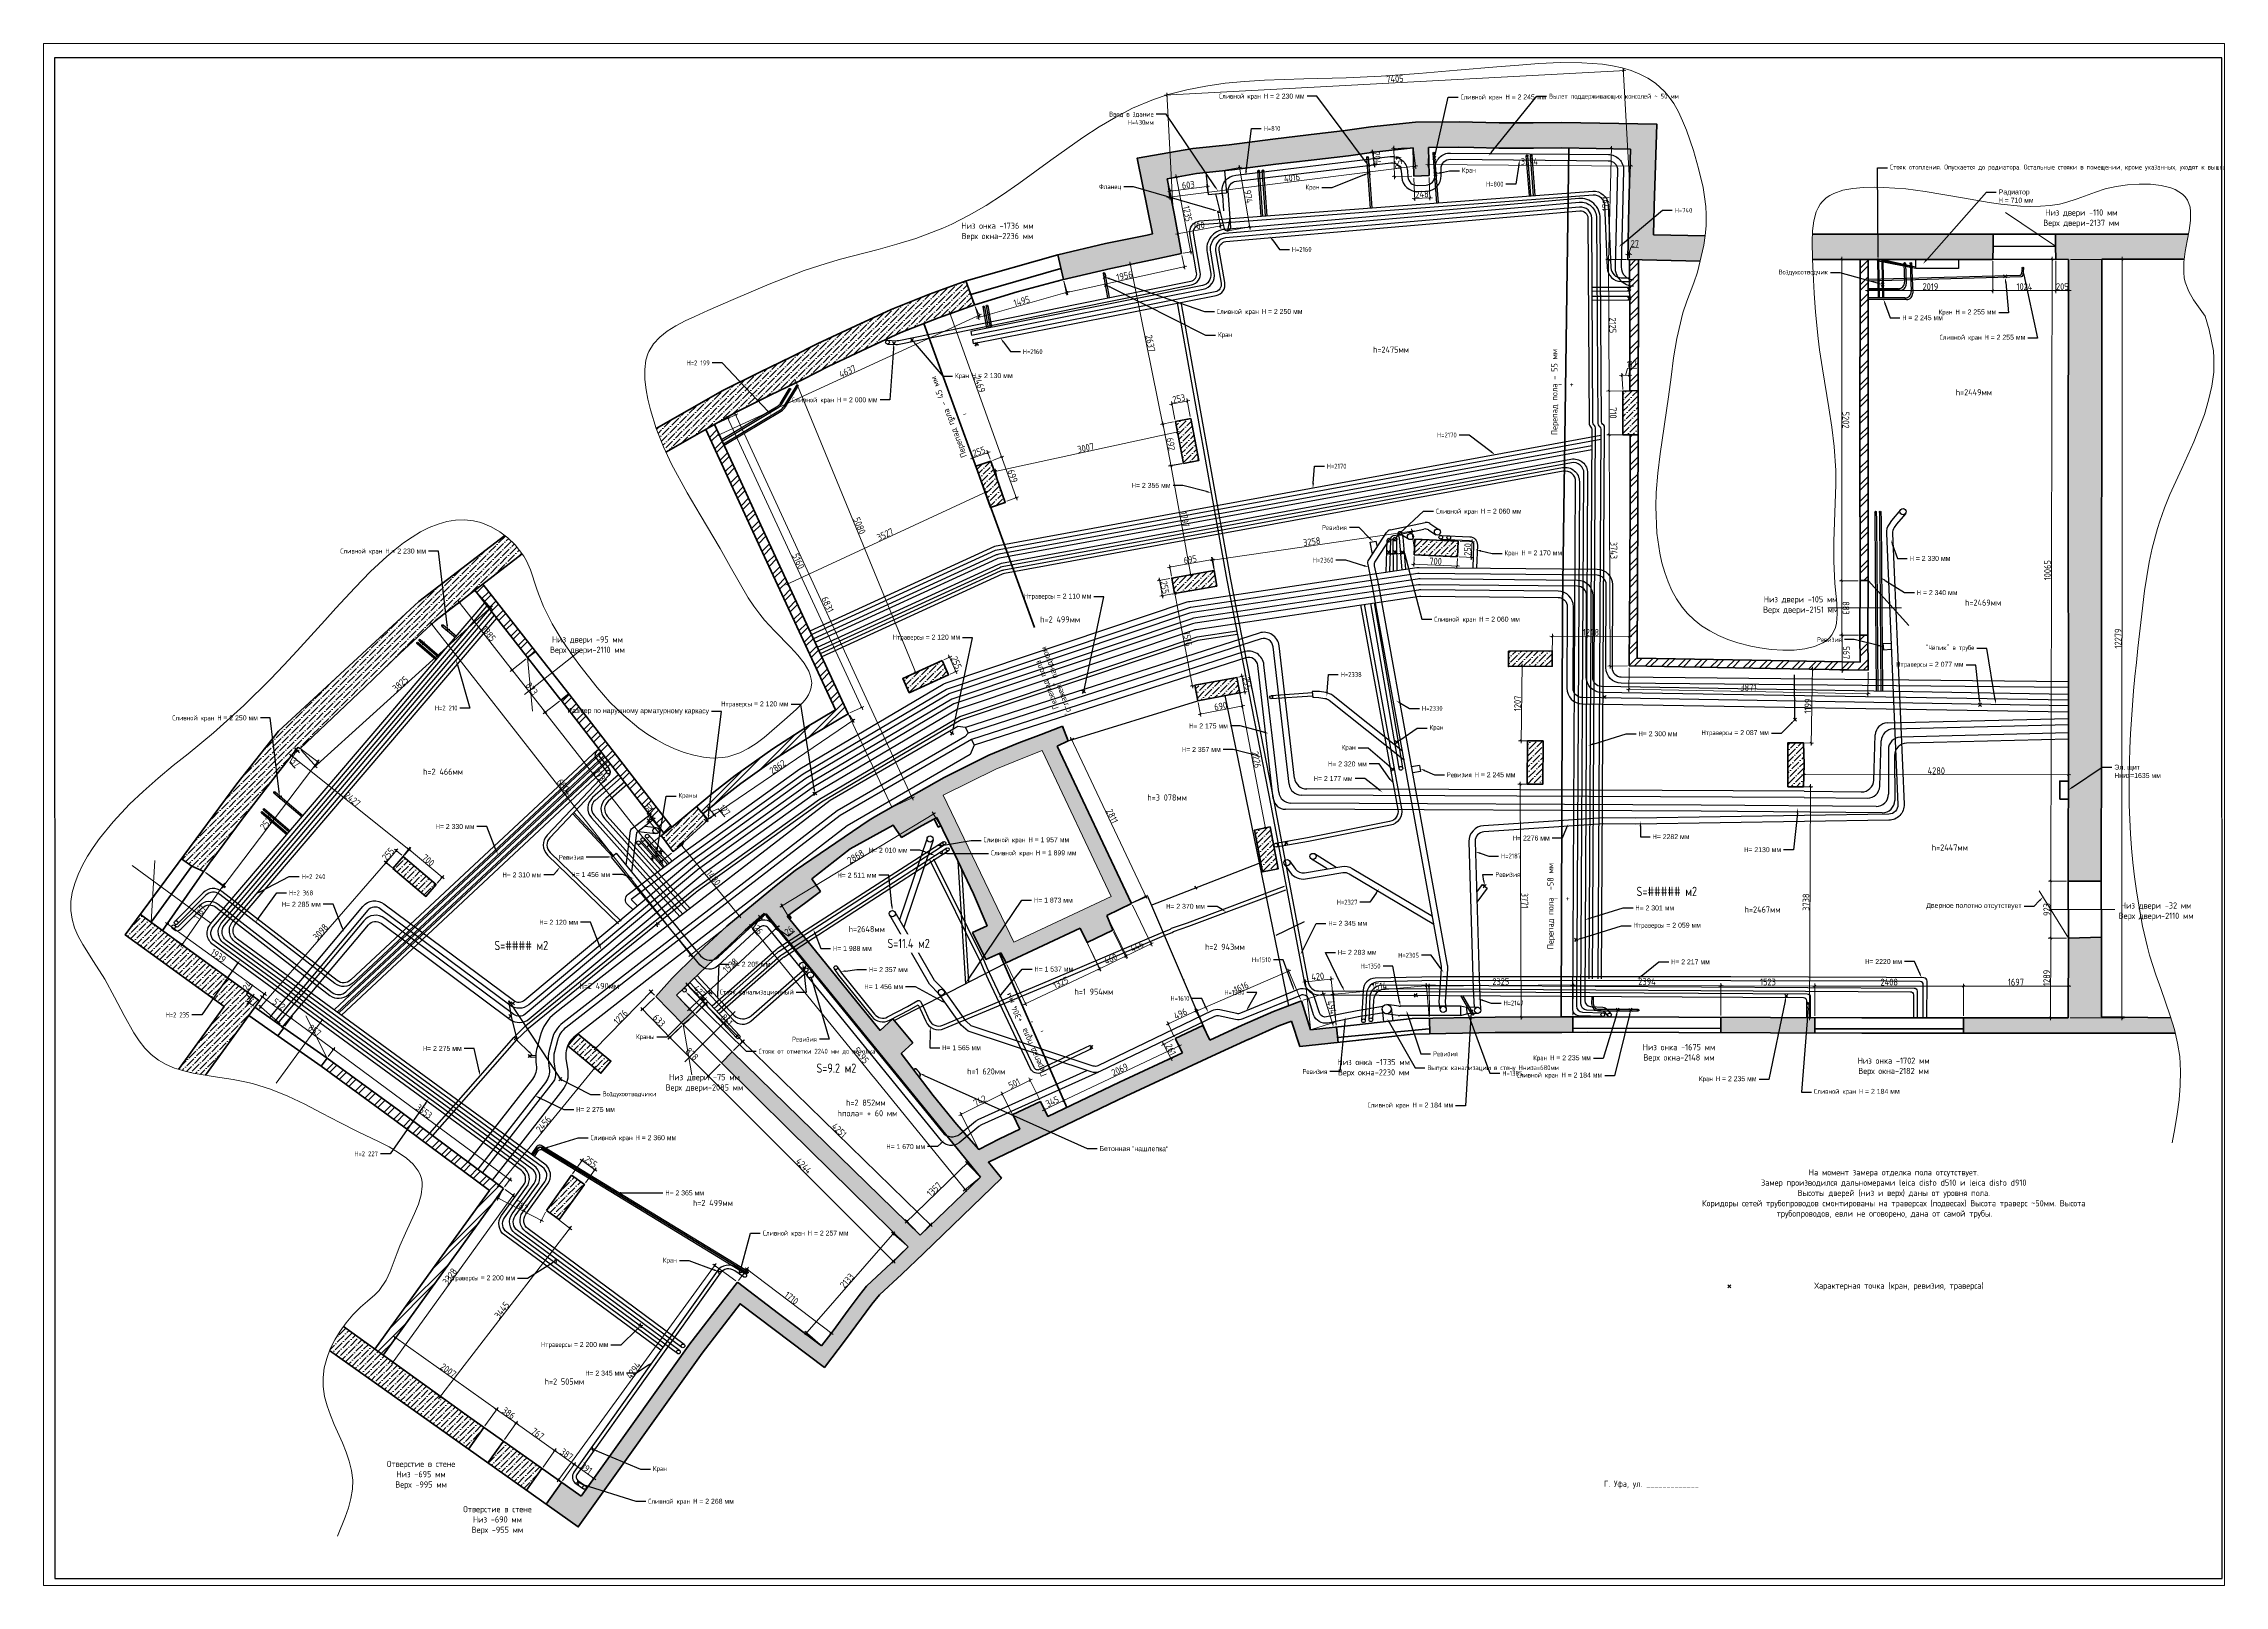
# Paper-space layout 'План потолка' of a CAD drawing. Header units: millimetres. Extents: x 0 to 2479, y 0 to 297.
# Drawn here: x 0.2 to 419.9, y 0.2 to 296.9 of the extents above; entities outside this region: 1.
# The model-space entities are those that its viewports show. They can reach past a viewport. Long polylines and large blocks are cut down to what shows.
import ezdxf
from ezdxf import colors
from ezdxf.entities.mleader import LeaderData, LeaderLine
from ezdxf.math import Vec2, Vec3

# ---------------------------------------------------------------- set-up
doc = ezdxf.new("R2010")
doc.units = ezdxf.units.MM
doc.linetypes.add('GOST2.303 6', pattern=[12, 8, -1.5, 1, -1.5])
doc.layers.add('unplotted', color=210, linetype='Continuous', lineweight=15, plot=False)
for name, color, linetype, lineweight in [('К_колонны', 1, 'Continuous', 40), ('К_Окна', 4, 'Continuous', 40), ('К_потолок', 121, 'Continuous', 30), ('К_Размерная', 78, 'Continuous', 0), ('К_Размеры внутренние', 7, 'Continuous', 5), ('К_Стены', 1, 'Continuous', 40), ('К_тонкая', 84, 'Continuous', 13), ('Канализация', 170, 'Continuous', 30), ('ОВ_Оборудование', 159, 'Continuous', 30), ('ОВ_Текст', 7, 'Continuous', 9), ('Окна', 4, 'Continuous', 35), ('ЭО_Текст', 7, 'Continuous', 9)]:
    doc.layers.add(name, color=color, linetype=linetype, lineweight=lineweight)
for name, color, linetype in [('К_Текст высоты', 7, 'Continuous'), ('слой1', 2, 'Continuous'), ('Слой2', 70, 'Continuous'), ('Слой3', 120, 'Continuous'), ('Слой4', 130, 'Continuous'), ('Слой5', 160, 'Continuous'), ('Слой6', 200, 'Continuous'), ('Слой7', 242, 'Continuous')]:
    doc.layers.add(name, color=color, linetype=linetype)
doc.layers.add('Слой1 Периметр', color=7, linetype='Continuous', true_color=0xffffa3)
doc.layers.add('Слой4 Периметр', color=7, linetype='Continuous', true_color=0xb3ffff)
doc.layers.add('ЭО_шкафы', color=7, linetype='Continuous', lineweight=35, true_color=0xff9999)
doc.styles.add('M 50', font='isocpeur.ttf', dxfattribs={"width": 0.8})
doc.styles.get("Standard").update_dxf_attribs({"font": 'greeks.shx'})
doc.dimstyles.new('M 50', dxfattribs={"dimscale": 0, "dimtxt": 110, "dimasz": 30, "dimexe": 40, "dimexo": 30, "dimgap": 10, "dimtad": 1, "dimdec": 0, "dimrnd": 1, "dimzin": 4, "dimdsep": 46, "dimtxsty": 'M 50', "dimblk": 'OBLIQUE', "dimcen": 50, "dimdle": 40, "dimadec": 0, "dimazin": 1, "dimtfac": 1, "dimtdec": 0, "dimtmove": 1, "dimatfit": 2, "dimfxl": 1, "dimtolj": 1, "dimtzin": 0, "dimlwd": -1, "dimlwe": -1, "dimarcsym": 0})

psp = doc.layouts.new('План потолка')

# ---------------------------------------------------------------- texts
at = {"layer": 'К_Текст высоты', "lineweight": 15, "insert": (2472.28, 24.17), "char_height": 2, "width": 4203.4769, "attachment_point": 5, "style": 'M 50'}
psp.add_mtext('План потолка', dxfattribs=at)

msp = doc.modelspace()

# ---------------------------------------------------------------- texts
at = {"layer": 'К_Текст высоты', "lineweight": 15, "char_height": 100, "attachment_point": 5, "style": 'M 50'}
for s, insert, width in [('Низ двери -110 мм\\PВерх двери-2137 мм', (-520333.4, -435553.4), 1655.948), ('Низ онка -1736 мм\\PВерх окна-2236 мм', (-537888.2, -435767.8), 1655.948), ('\\pt2300;h=2475мм', (-531513, -437676.5), 1089.177), ('\\pt2300;-  +', (-528681.4, -438235), 1089.177), ('\\pt2300;h=2449мм', (-522073.5, -438368), 1089.177), ('Низ двери -105 мм\\PВерх двери-2151 мм', (-524878.9, -441816.4), 1655.948), ('\\pt2300;h=2469мм', (-521923.7, -441773.1), 1089.177), ('\\pt2300;h=2 499мм', (-536871.6, -442045.9), 1089.177), ('Низ двери -95 мм\\PВерх двери-2110 мм', (-544528, -442466.8), 1655.948), ('\\pt2300;h=2 466мм', (-546865.8, -444510.7), 1089.177), ('\\pt2300;h=3 078мм', (-535139.4, -444928.9), 1089.177), ('\\pt2300;h=2447мм', (-522462.1, -445738.1), 1089.177), ('\\pt2300;-  +', (-528745.7, -446559.4), 1089.177), ('\\pt2300;h=2467мм', (-525495.9, -446742.3), 1089.177), ('Низ двери -32 мм\\PВерх двери-2110 мм', (-519121.9, -446774.3), 1655.948), ('\\pt2300;h=2 943мм', (-534204.5, -447347.3), 1089.177), ('\\pt2300;h=2 490мм', (-544335.9, -447979.8), 1089.177), ('\\pt2300;h=1 954мм', (-536326.5, -448073), 1089.177), ('Низ онка -1735 мм\\PВерх окна-2230 мм', (-531794.3, -449309.3), 1655.948), ('Низ онка -1675 мм\\PВерх окна-2148 мм', (-526849.7, -449068.3), 1655.948), ('Низ онка -1702 мм\\PВерх окна-2182 мм', (-523373.4, -449286.8), 1655.948), ('Низ двери -75 мм\\PВерх двери-2085 мм', (-542633.6, -449553.9), 1655.948), ('\\pt2300;h=1 620мм', (-538068.8, -449363.7), 1089.177), ('\\pt2300;h=2 852мм', (-540018.4, -449869.8), 1089.177), ('\\pt2300;hпола= + 60 мм', (-539992.3, -450040.9), 1089.177), ('\\pi300;На момент замера отделка пола отсутствует.\\PЗамер производился дальномерами leica disto d510 и leica disto d910\\PВысоты дверей (низ и верх) даны от уровня пола.\\PКоридоры сетей трубопроводов смонтированы на траверсах (подвесах) Высота траверс ~50мм. Высота трубопроводов, евли не оговорено, дана от самой трубы.', (-523520.7, -451345.1), 5427.497), ('\\pt2300;h=2 499мм', (-542495.7, -451493.2), 1089.177), ('\\pi300;Характерная точка (кран, ревизия, траверса)', (-523435.6, -452846.8), 5427.497), ('\\pt2300;h=2 505мм', (-544901.2, -454385.4), 1089.177), ('Отверстие в стене\\PНиз -695 мм\\PВерх -995 мм', (-547222.8, -455899.1), 1655.948), ('Г. Уфа, ул. _____________', (-527296.5, -456054), 4203.477), ('Отверстие в стене\\PНиз -690 мм\\PВерх -955 мм', (-545985.7, -456631.8), 1655.948)]:
    msp.add_mtext(s, dxfattribs=dict(at, insert=insert, width=width))
for s, insert, width, rotation in [('\\pt2300;Перепад пола - 55 мм', (-528853.5, -438363.4), 1705.065, 90), ('\\pt2300;Перепад пола - 45 мм', (-538666.3, -438763.2), 1705.065, 111.25084), ('\\pt2300;+  -', (-538509.2, -438748.3), 1089.177, 21.25084), ('\\pt2300;Перепад пола "сглажен" пандусом', (-536999.9, -443071.2), 1129.61, 111.25084), ('\\pt2300;Перепад пола  -58 мм', (-528917.8, -446687.7), 1705.065, 90), ('\\pt2300;Перепад пола  +304 мм', (-537412.3, -448764.2), 1705.065, 113.70175), ('\\pt2300;+  -', (-537255.9, -448742.7), 1089.177, 23.70175)]:
    msp.add_mtext(s, dxfattribs=dict(at, insert=insert, width=width, rotation=rotation))

# ---------------------------------------------------------------- blocks, each defined once
blk = doc.blocks.new('_Oblique')
at = {"color": 0, "linetype": 'ByBlock', "lineweight": -2}
blk.add_line((-0.5, -0.5), (0.5, 0.5), dxfattribs=at)
blk = doc.blocks.new('*D4')
at = {"layer": 'Defpoints', "color": 0, "ltscale": 100, "transparency": 16777216}
for p in [(-531788, -434684), (-531733, -434472), (-531709, -434674)]:
    blk.add_point(p, dxfattribs=at)
at = {"layer": 'ОВ_Оборудование', "color": 0, "ltscale": 100, "transparency": 16777216}
for p, q in [((-531763, -434475), (-531852, -434486)), ((-531739, -434678), (-531828, -434688)), ((-531817, -434442), (-531783, -434723))]:
    blk.add_line(p, q, dxfattribs=at)
at = {"layer": 'ОВ_Оборудование', "color": 0, "ltscale": 100, "transparency": 16777216, "xscale": 30, "yscale": 30, "zscale": 30}
for p, rotation in [((-531812, -434481), 96.79484735430673), ((-531788, -434684), 276.7948473543067)]:
    blk.add_blockref('_Oblique', p, dxfattribs=dict(at, rotation=rotation))
at = {"layer": 'ОВ_Оборудование', "color": 0, "ltscale": 100, "transparency": 16777216, "insert": (-531736, -434575), "char_height": 110, "attachment_point": 5, "rotation": 276.7948, "style": 'M 50'}
blk.add_mtext('\\A1;204', dxfattribs=at)
blk = doc.blocks.new('*D5')
at = {"layer": 'Defpoints', "color": 0, "ltscale": 100, "transparency": 16777216}
for p in [(-539574, -451992), (-539333, -452203), (-540738, -453808)]:
    blk.add_point(p, dxfattribs=at)
at = {"layer": 'К_Размерная', "color": 0, "ltscale": 100, "transparency": 16777216}
for p, q in [((-541005, -453627), (-539547, -451962)), ((-539356, -452184), (-539604, -451966)), ((-540760, -453788), (-541009, -453571))]:
    blk.add_line(p, q, dxfattribs=at)
at = {"layer": 'К_Размерная', "color": 0, "ltscale": 100, "transparency": 16777216, "xscale": 30, "yscale": 30, "zscale": 30}
for p, rotation in [((-539574, -451992), 48.80007582225329), ((-540979, -453597), 228.8000758222533)]:
    blk.add_blockref('_Oblique', p, dxfattribs=dict(at, rotation=rotation))
at = {"layer": 'К_Размерная', "color": 0, "ltscale": 100, "transparency": 16777216, "insert": (-540325, -452752), "char_height": 110, "attachment_point": 5, "rotation": 48.8001, "style": 'M 50'}
blk.add_mtext('\\A1;2133', dxfattribs=at)
blk = doc.blocks.new('*D6')
at = {"layer": 'Defpoints', "color": 0, "ltscale": 100, "transparency": 16777216}
for p in [(-538378, -450849), (-538161, -451074), (-539138, -452016)]:
    blk.add_point(p, dxfattribs=at)
at = {"layer": 'К_Размерная', "color": 0, "ltscale": 100, "transparency": 16777216}
for p, q in [((-539384, -451819), (-538350, -450821)), ((-538182, -451052), (-538406, -450820)), ((-539159, -451995), (-539383, -451762))]:
    blk.add_line(p, q, dxfattribs=at)
at = {"layer": 'К_Размерная', "color": 0, "ltscale": 100, "transparency": 16777216, "xscale": 30, "yscale": 30, "zscale": 30}
for p, rotation in [((-538378, -450849), 43.97169119721887), ((-539355, -451791), 223.9716911972189)]:
    blk.add_blockref('_Oblique', p, dxfattribs=dict(at, rotation=rotation))
at = {"layer": 'К_Размерная', "color": 0, "ltscale": 100, "transparency": 16777216, "insert": (-538912, -451273), "char_height": 110, "attachment_point": 5, "rotation": 43.9717, "style": 'M 50'}
blk.add_mtext('\\A1;1357', dxfattribs=at)
blk = doc.blocks.new('*D7')
at = {"layer": 'Defpoints', "color": 0, "ltscale": 100, "transparency": 16777216}
for p in [(-537811, -449729), (-537527, -450297), (-538191, -450629)]:
    blk.add_point(p, dxfattribs=at)
at = {"layer": 'К_Размерная', "color": 0, "ltscale": 100, "transparency": 16777216}
for p, q in [((-538511, -450079), (-537775, -449711)), ((-537540, -450270), (-537829, -449694)), ((-538205, -450602), (-538493, -450026))]:
    blk.add_line(p, q, dxfattribs=at)
at = {"layer": 'К_Размерная', "color": 0, "ltscale": 100, "transparency": 16777216, "xscale": 30, "yscale": 30, "zscale": 30}
for p, rotation in [((-537811, -449729), 26.56441780006429), ((-538475, -450061), 206.5644178000643)]:
    blk.add_blockref('_Oblique', p, dxfattribs=dict(at, rotation=rotation))
at = {"layer": 'К_Размерная', "color": 0, "ltscale": 100, "transparency": 16777216, "insert": (-538172, -449837), "char_height": 110, "attachment_point": 5, "rotation": 26.5644, "style": 'M 50'}
blk.add_mtext('\\A1;742', dxfattribs=at)
blk = doc.blocks.new('*D8')
at = {"layer": 'Defpoints', "color": 0, "ltscale": 100, "transparency": 16777216}
for p in [(-537363, -449505), (-537189, -449852), (-537527, -450297)]:
    blk.add_point(p, dxfattribs=at)
at = {"layer": 'К_Размерная', "color": 0, "ltscale": 100, "transparency": 16777216}
for p, q in [((-537847, -449747), (-537327, -449487)), ((-537203, -449825), (-537380, -449469)), ((-537540, -450270), (-537829, -449694))]:
    blk.add_line(p, q, dxfattribs=at)
at = {"layer": 'К_Размерная', "color": 0, "ltscale": 100, "transparency": 16777216, "xscale": 30, "yscale": 30, "zscale": 30}
for p, rotation in [((-537363, -449505), 26.56441780006427), ((-537811, -449729), 206.5644178000643)]:
    blk.add_blockref('_Oblique', p, dxfattribs=dict(at, rotation=rotation))
at = {"layer": 'К_Размерная', "color": 0, "ltscale": 100, "transparency": 16777216, "insert": (-537616, -449559), "char_height": 110, "attachment_point": 5, "rotation": 26.5644, "style": 'M 50'}
blk.add_mtext('\\A1;501', dxfattribs=at)
blk = doc.blocks.new('*D9')
at = {"layer": 'Defpoints', "color": 0, "ltscale": 100, "transparency": 16777216}
for p in [(-536816, -449835), (-536762, -449946), (-537074, -450096)]:
    blk.add_point(p, dxfattribs=at)
at = {"layer": 'К_Размерная', "color": 0, "ltscale": 100, "transparency": 16777216}
for p, q in [((-537163, -450002), (-536779, -449818)), ((-537087, -450069), (-537144, -449948)), ((-536775, -449919), (-536833, -449799))]:
    blk.add_line(p, q, dxfattribs=at)
at = {"layer": 'К_Размерная', "color": 0, "ltscale": 100, "transparency": 16777216, "xscale": 30, "yscale": 30, "zscale": 30}
for p, rotation in [((-537127, -449984), 205.6036572308563), ((-536816, -449835), 25.6036572308563)]:
    blk.add_blockref('_Oblique', p, dxfattribs=dict(at, rotation=rotation))
at = {"layer": 'К_Размерная', "color": 0, "ltscale": 100, "transparency": 16777216, "insert": (-536999, -449851), "char_height": 110, "attachment_point": 5, "rotation": 25.6037, "style": 'M 50'}
blk.add_mtext('\\A1;345', dxfattribs=at)
blk = doc.blocks.new('*D10')
at = {"layer": 'Defpoints', "color": 0, "ltscale": 100, "transparency": 16777216}
for p in [(-534944, -448951), (-534892, -449062), (-536762, -449946)]:
    blk.add_point(p, dxfattribs=at)
at = {"layer": 'К_Размерная', "color": 0, "ltscale": 100, "transparency": 16777216}
for p, q in [((-536851, -449852), (-534908, -448934)), ((-534904, -449035), (-534961, -448915)), ((-536775, -449919), (-536832, -449799))]:
    blk.add_line(p, q, dxfattribs=at)
at = {"layer": 'К_Размерная', "color": 0, "ltscale": 100, "transparency": 16777216, "xscale": 30, "yscale": 30, "zscale": 30}
for p, rotation in [((-534944, -448951), 25.30607801368991), ((-536815, -449835), 205.3060780136899)]:
    blk.add_blockref('_Oblique', p, dxfattribs=dict(at, rotation=rotation))
at = {"layer": 'К_Размерная', "color": 0, "ltscale": 100, "transparency": 16777216, "insert": (-535907, -449334), "char_height": 110, "attachment_point": 5, "rotation": 25.3061, "style": 'M 50'}
blk.add_mtext('\\A1;2069', dxfattribs=at)
blk = doc.blocks.new('*D11')
at = {"layer": 'Defpoints', "color": 0, "ltscale": 100, "transparency": 16777216}
for p in [(-534671, -448385), (-535011, -448830), (-534561, -448620)]:
    blk.add_point(p, dxfattribs=at)
at = {"layer": 'К_Размерная', "color": 0, "ltscale": 100, "transparency": 16777216}
for p, q in [((-535157, -448611), (-534635, -448368)), ((-534574, -448593), (-534688, -448348)), ((-535023, -448803), (-535137, -448558))]:
    blk.add_line(p, q, dxfattribs=at)
at = {"layer": 'К_Размерная', "color": 0, "ltscale": 100, "transparency": 16777216, "xscale": 30, "yscale": 30, "zscale": 30}
for p, rotation in [((-534671, -448385), 25.00119825835697), ((-535120, -448594), 205.001198258357)]:
    blk.add_blockref('_Oblique', p, dxfattribs=dict(at, rotation=rotation))
at = {"layer": 'К_Размерная', "color": 0, "ltscale": 100, "transparency": 16777216, "insert": (-534923, -448430), "char_height": 110, "attachment_point": 5, "rotation": 25.0012, "style": 'M 50'}
blk.add_mtext('\\A1;496', dxfattribs=at)
blk = doc.blocks.new('*D12')
at = {"layer": 'Defpoints', "color": 0, "ltscale": 100, "transparency": 16777216}
for p in [(-535011, -448830), (-535075, -449156), (-534892, -449062)]:
    blk.add_point(p, dxfattribs=at)
at = {"layer": 'К_Размерная', "color": 0, "ltscale": 100, "transparency": 16777216}
for p, q in [((-535037, -448844), (-535229, -448942)), ((-535212, -448888), (-535057, -449192)), ((-534918, -449076), (-535111, -449174))]:
    blk.add_line(p, q, dxfattribs=at)
at = {"layer": 'К_Размерная', "color": 0, "ltscale": 100, "transparency": 16777216, "xscale": 30, "yscale": 30, "zscale": 30}
for p, rotation in [((-535194, -448924), 117.1221798158182), ((-535075, -449156), 297.1221798158182)]:
    blk.add_blockref('_Oblique', p, dxfattribs=dict(at, rotation=rotation))
at = {"layer": 'К_Размерная', "color": 0, "ltscale": 100, "transparency": 16777216, "insert": (-535077, -449010), "char_height": 110, "attachment_point": 5, "rotation": 297.1222, "style": 'M 50'}
blk.add_mtext('\\A1;261', dxfattribs=at)
blk = doc.blocks.new('*D13')
at = {"layer": 'Defpoints', "color": 0, "ltscale": 100, "transparency": 16777216}
for p in [(-542100, -452774), (-541942, -452566), (-540738, -453808)]:
    blk.add_point(p, dxfattribs=at)
at = {"layer": 'К_Размерная', "color": 0, "ltscale": 100, "transparency": 16777216}
for p, q in [((-542081, -452750), (-541918, -452534)), ((-540548, -453625), (-541974, -452542)), ((-540720, -453784), (-540556, -453569))]:
    blk.add_line(p, q, dxfattribs=at)
at = {"layer": 'К_Размерная', "color": 0, "ltscale": 100, "transparency": 16777216, "xscale": 30, "yscale": 30, "zscale": 30}
for p, rotation in [((-541942, -452566), 142.7807779703506), ((-540580, -453600), 322.7807779703505)]:
    blk.add_blockref('_Oblique', p, dxfattribs=dict(at, rotation=rotation))
at = {"layer": 'К_Размерная', "color": 0, "ltscale": 100, "transparency": 16777216, "insert": (-541222, -453032), "char_height": 110, "attachment_point": 5, "rotation": 322.7808, "style": 'M 50'}
blk.add_mtext('\\A1;1710', dxfattribs=at)
blk = doc.blocks.new('*D14')
at = {"layer": 'Defpoints', "color": 0, "ltscale": 100, "transparency": 16777216}
for p in [(-542100, -452774), (-544995, -455978), (-544629, -456244)]:
    blk.add_point(p, dxfattribs=at)
at = {"layer": 'К_Размерная', "color": 0, "ltscale": 100, "transparency": 16777216}
for p, q in [((-542441, -452475), (-545018, -456010)), ((-542124, -452756), (-542497, -452484)), ((-544654, -456226), (-545027, -455954))]:
    blk.add_line(p, q, dxfattribs=at)
at = {"layer": 'К_Размерная', "color": 0, "ltscale": 100, "transparency": 16777216, "xscale": 30, "yscale": 30, "zscale": 30}
for p, rotation in [((-542465, -452507), 53.90835811473762), ((-544995, -455978), 233.9083581147377)]:
    blk.add_blockref('_Oblique', p, dxfattribs=dict(at, rotation=rotation))
at = {"layer": 'К_Размерная', "color": 0, "ltscale": 100, "transparency": 16777216, "insert": (-543782, -454204), "char_height": 110, "attachment_point": 5, "rotation": 53.9084, "style": 'M 50'}
blk.add_mtext('\\A1;4294', dxfattribs=at)
blk = doc.blocks.new('*D15')
at = {"layer": 'Defpoints', "color": 0, "ltscale": 100, "transparency": 16777216}
for p in [(-544743, -455727), (-544948, -456017), (-544629, -456244)]:
    blk.add_point(p, dxfattribs=at)
at = {"layer": 'К_Размерная', "color": 0, "ltscale": 100, "transparency": 16777216}
for p, q in [((-544931, -455993), (-544720, -455695)), ((-544391, -455977), (-544775, -455704)), ((-544612, -456219), (-544400, -455921))]:
    blk.add_line(p, q, dxfattribs=at)
at = {"layer": 'К_Размерная', "color": 0, "ltscale": 100, "transparency": 16777216, "xscale": 30, "yscale": 30, "zscale": 30}
for p, rotation in [((-544743, -455727), 144.6508740170923), ((-544424, -455954), 324.6508740170923)]:
    blk.add_blockref('_Oblique', p, dxfattribs=dict(at, rotation=rotation))
at = {"layer": 'К_Размерная', "color": 0, "ltscale": 100, "transparency": 16777216, "insert": (-544546, -455788), "char_height": 110, "attachment_point": 5, "rotation": 324.6509, "style": 'M 50'}
blk.add_mtext('\\A1;391', dxfattribs=at)
blk = doc.blocks.new('*D16')
at = {"layer": 'Defpoints', "color": 0, "ltscale": 100, "transparency": 16777216}
for p in [(-545058, -455504), (-545264, -455794), (-544948, -456017)]:
    blk.add_point(p, dxfattribs=at)
at = {"layer": 'К_Размерная', "color": 0, "ltscale": 100, "transparency": 16777216}
for p, q in [((-545247, -455769), (-545035, -455471)), ((-544710, -455751), (-545091, -455481)), ((-544931, -455993), (-544720, -455695))]:
    blk.add_line(p, q, dxfattribs=at)
at = {"layer": 'К_Размерная', "color": 0, "ltscale": 100, "transparency": 16777216, "xscale": 30, "yscale": 30, "zscale": 30}
for p, rotation in [((-545058, -455504), 144.6508740170923), ((-544743, -455727), 324.6508740170923)]:
    blk.add_blockref('_Oblique', p, dxfattribs=dict(at, rotation=rotation))
at = {"layer": 'К_Размерная', "color": 0, "ltscale": 100, "transparency": 16777216, "insert": (-544863, -455563), "char_height": 110, "attachment_point": 5, "rotation": 324.6509, "style": 'M 50'}
blk.add_mtext('\\A1;387', dxfattribs=at)
blk = doc.blocks.new('*D17')
at = {"layer": 'Defpoints', "color": 0, "ltscale": 100, "transparency": 16777216}
for p in [(-545684, -455060), (-545890, -455350), (-545264, -455794)]:
    blk.add_point(p, dxfattribs=at)
at = {"layer": 'К_Размерная', "color": 0, "ltscale": 100, "transparency": 16777216}
for p, q in [((-545872, -455325), (-545661, -455027)), ((-545026, -455527), (-545716, -455037)), ((-545247, -455769), (-545035, -455471))]:
    blk.add_line(p, q, dxfattribs=at)
at = {"layer": 'К_Размерная', "color": 0, "ltscale": 100, "transparency": 16777216, "xscale": 30, "yscale": 30, "zscale": 30}
for p, rotation in [((-545684, -455060), 144.6508740170923), ((-545058, -455504), 324.6508740170923)]:
    blk.add_blockref('_Oblique', p, dxfattribs=dict(at, rotation=rotation))
at = {"layer": 'К_Размерная', "color": 0, "ltscale": 100, "transparency": 16777216, "insert": (-545333, -455229), "char_height": 110, "attachment_point": 5, "rotation": 324.6509, "style": 'M 50'}
blk.add_mtext('\\A1;767', dxfattribs=at)
blk = doc.blocks.new('*D18')
at = {"layer": 'Defpoints', "color": 0, "ltscale": 100, "transparency": 16777216}
for p in [(-545999, -454837), (-546204, -455127), (-545890, -455350)]:
    blk.add_point(p, dxfattribs=at)
at = {"layer": 'К_Размерная', "color": 0, "ltscale": 100, "transparency": 16777216}
for p, q in [((-546187, -455102), (-545975, -454804)), ((-545651, -455083), (-546031, -454814)), ((-545872, -455325), (-545661, -455027))]:
    blk.add_line(p, q, dxfattribs=at)
at = {"layer": 'К_Размерная', "color": 0, "ltscale": 100, "transparency": 16777216, "xscale": 30, "yscale": 30, "zscale": 30}
for p, rotation in [((-545999, -454837), 144.6508740170923), ((-545684, -455060), 324.6508740170923)]:
    blk.add_blockref('_Oblique', p, dxfattribs=dict(at, rotation=rotation))
at = {"layer": 'К_Размерная', "color": 0, "ltscale": 100, "transparency": 16777216, "insert": (-545804, -454895), "char_height": 110, "attachment_point": 5, "rotation": 324.6509, "style": 'M 50'}
blk.add_mtext('\\A1;386', dxfattribs=at)
blk = doc.blocks.new('*D19')
at = {"layer": 'Defpoints', "color": 0, "ltscale": 100, "transparency": 16777216}
for p in [(-547636, -453675), (-547835, -453956), (-546204, -455127)]:
    blk.add_point(p, dxfattribs=at)
at = {"layer": 'К_Размерная', "color": 0, "ltscale": 100, "transparency": 16777216}
for p, q in [((-547818, -453932), (-547613, -453643)), ((-545966, -454860), (-547668, -453652)), ((-546187, -455102), (-545975, -454804))]:
    blk.add_line(p, q, dxfattribs=at)
at = {"layer": 'К_Размерная', "color": 0, "ltscale": 100, "transparency": 16777216, "xscale": 30, "yscale": 30, "zscale": 30}
for p, rotation in [((-547636, -453675), 144.6508740170923), ((-545999, -454837), 324.6508740170923)]:
    blk.add_blockref('_Oblique', p, dxfattribs=dict(at, rotation=rotation))
at = {"layer": 'К_Размерная', "color": 0, "ltscale": 100, "transparency": 16777216, "insert": (-546780, -454203), "char_height": 110, "attachment_point": 5, "rotation": 324.6509, "style": 'M 50'}
blk.add_mtext('\\A1;2007', dxfattribs=at)
blk = doc.blocks.new('*D20')
at = {"layer": 'Defpoints', "color": 0, "ltscale": 100, "transparency": 16777216}
for p in [(-545887, -451258), (-545730, -451371), (-547835, -453956)]:
    blk.add_point(p, dxfattribs=at)
at = {"layer": 'К_Размерная', "color": 0, "ltscale": 100, "transparency": 16777216}
for p, q in [((-547701, -454102), (-545707, -451339)), ((-545863, -451275), (-545698, -451395)), ((-547811, -453974), (-547645, -454093))]:
    blk.add_line(p, q, dxfattribs=at)
at = {"layer": 'К_Размерная', "color": 0, "ltscale": 100, "transparency": 16777216, "xscale": 30, "yscale": 30, "zscale": 30}
for p, rotation in [((-545730, -451371), 54.17954739049236), ((-547678, -454070), 234.1795473904924)]:
    blk.add_blockref('_Oblique', p, dxfattribs=dict(at, rotation=rotation))
at = {"layer": 'К_Размерная', "color": 0, "ltscale": 100, "transparency": 16777216, "insert": (-546757, -452682), "char_height": 110, "attachment_point": 5, "rotation": 54.1795, "style": 'M 50'}
blk.add_mtext('\\A1;3328', dxfattribs=at)
blk = doc.blocks.new('*D21')
at = {"layer": 'Defpoints', "color": 0, "ltscale": 100, "transparency": 16777216}
for p in [(-548745, -449147), (-548642, -449007), (-545887, -451258)]:
    blk.add_point(p, dxfattribs=at)
at = {"layer": 'К_Размерная', "color": 0, "ltscale": 100, "transparency": 16777216}
for p, q in [((-548727, -449122), (-548618, -448975)), ((-545752, -451142), (-548674, -448983)), ((-545870, -451234), (-545761, -451086))]:
    blk.add_line(p, q, dxfattribs=at)
at = {"layer": 'К_Размерная', "color": 0, "ltscale": 100, "transparency": 16777216, "xscale": 30, "yscale": 30, "zscale": 30}
for p, rotation in [((-548642, -449007), 143.5388808448104), ((-545784, -451118), 323.5388808448105)]:
    blk.add_blockref('_Oblique', p, dxfattribs=dict(at, rotation=rotation))
at = {"layer": 'К_Размерная', "color": 0, "ltscale": 100, "transparency": 16777216, "insert": (-547174, -450010), "char_height": 110, "attachment_point": 5, "rotation": 323.5389, "style": 'M 50'}
blk.add_mtext('\\A1;3553', dxfattribs=at)
blk = doc.blocks.new('*D22')
at = {"layer": 'Defpoints', "color": 0, "ltscale": 100, "transparency": 16777216}
for p in [(-549331, -448498), (-549447, -448656), (-548745, -449147)]:
    blk.add_point(p, dxfattribs=at)
at = {"layer": 'К_Размерная', "color": 0, "ltscale": 100, "transparency": 16777216}
for p, q in [((-549429, -448632), (-549307, -448466)), ((-548610, -449031), (-549363, -448474)), ((-548727, -449122), (-548618, -448975))]:
    blk.add_line(p, q, dxfattribs=at)
at = {"layer": 'К_Размерная', "color": 0, "ltscale": 100, "transparency": 16777216, "xscale": 30, "yscale": 30, "zscale": 30}
for p, rotation in [((-549331, -448498), 143.5388808448104), ((-548642, -449007), 323.5388808448105)]:
    blk.add_blockref('_Oblique', p, dxfattribs=dict(at, rotation=rotation))
at = {"layer": 'К_Размерная', "color": 0, "ltscale": 100, "transparency": 16777216, "insert": (-548947, -448700), "char_height": 110, "attachment_point": 5, "rotation": 323.5389, "style": 'M 50'}
blk.add_mtext('\\A1;857', dxfattribs=at)
blk = doc.blocks.new('*D23')
at = {"layer": 'Defpoints', "color": 0, "ltscale": 100, "transparency": 16777216}
for p in [(-549790, -448158), (-549913, -448324), (-549447, -448656)]:
    blk.add_point(p, dxfattribs=at)
at = {"layer": 'К_Размерная', "color": 0, "ltscale": 100, "transparency": 16777216}
for p, q in [((-549895, -448300), (-549767, -448126)), ((-549298, -448522), (-549823, -448135)), ((-549429, -448632), (-549307, -448466))]:
    blk.add_line(p, q, dxfattribs=at)
at = {"layer": 'К_Размерная', "color": 0, "ltscale": 100, "transparency": 16777216, "xscale": 30, "yscale": 30, "zscale": 30}
for p, rotation in [((-549790, -448158), 143.5388808448104), ((-549331, -448498), 323.5388808448105)]:
    blk.add_blockref('_Oblique', p, dxfattribs=dict(at, rotation=rotation))
at = {"layer": 'К_Размерная', "color": 0, "ltscale": 100, "transparency": 16777216, "insert": (-549522, -448276), "char_height": 110, "attachment_point": 5, "rotation": 323.5389, "style": 'M 50'}
blk.add_mtext('\\A1;572', dxfattribs=at)
blk = doc.blocks.new('*D24')
at = {"layer": 'Defpoints', "color": 0, "ltscale": 100, "transparency": 16777216}
for p in [(-544547, -449197), (-546103, -451097), (-545966, -451209)]:
    blk.add_point(p, dxfattribs=at)
at = {"layer": 'К_Размерная', "color": 0, "ltscale": 100, "transparency": 16777216}
for p, q in [((-544524, -449216), (-544380, -449334)), ((-544385, -449278), (-545992, -451240)), ((-546080, -451116), (-545935, -451234))]:
    blk.add_line(p, q, dxfattribs=at)
at = {"layer": 'К_Размерная', "color": 0, "ltscale": 100, "transparency": 16777216, "xscale": 30, "yscale": 30, "zscale": 30}
for p, rotation in [((-544411, -449309), 50.6858692004345), ((-545966, -451209), 230.6858692004345)]:
    blk.add_blockref('_Oblique', p, dxfattribs=dict(at, rotation=rotation))
at = {"layer": 'К_Размерная', "color": 0, "ltscale": 100, "transparency": 16777216, "insert": (-545239, -450218), "char_height": 110, "attachment_point": 5, "rotation": 50.6859, "style": 'M 50'}
blk.add_mtext('\\A1;2456', dxfattribs=at)
blk = doc.blocks.new('*D25')
at = {"layer": 'Defpoints', "color": 0, "ltscale": 100, "transparency": 16777216}
for p in [(-545089, -451690), (-547190, -454420), (-546914, -454633)]:
    blk.add_point(p, dxfattribs=at)
at = {"layer": 'К_Размерная', "color": 0, "ltscale": 100, "transparency": 16777216}
for p, q in [((-545065, -451708), (-544780, -451928)), ((-544787, -451871), (-546938, -454665)), ((-547167, -454438), (-546882, -454657))]:
    blk.add_line(p, q, dxfattribs=at)
at = {"layer": 'К_Размерная', "color": 0, "ltscale": 100, "transparency": 16777216, "xscale": 30, "yscale": 30, "zscale": 30}
for p, rotation in [((-544812, -451903), 52.40490146250168), ((-546914, -454633), 232.4049014625017)]:
    blk.add_blockref('_Oblique', p, dxfattribs=dict(at, rotation=rotation))
at = {"layer": 'К_Размерная', "color": 0, "ltscale": 100, "transparency": 16777216, "insert": (-545914, -453228), "char_height": 110, "attachment_point": 5, "rotation": 52.4049, "style": 'M 50'}
blk.add_mtext('\\A1;3445', dxfattribs=at)
blk = doc.blocks.new('*D26')
at = {"layer": 'Defpoints', "color": 0, "ltscale": 100, "transparency": 16777216}
for p in [(-544407, -450955), (-544785, -451046), (-544578, -451195)]:
    blk.add_point(p, dxfattribs=at)
at = {"layer": 'К_Размерная', "color": 0, "ltscale": 100, "transparency": 16777216}
for p, q in [((-544768, -451022), (-544591, -450774)), ((-544647, -450784), (-544374, -450978)), ((-544560, -451170), (-544384, -450923))]:
    blk.add_line(p, q, dxfattribs=at)
at = {"layer": 'К_Размерная', "color": 0, "ltscale": 100, "transparency": 16777216, "xscale": 30, "yscale": 30, "zscale": 30}
for p, rotation in [((-544614, -450807), 144.4551089982831), ((-544407, -450955), 324.455108998283)]:
    blk.add_blockref('_Oblique', p, dxfattribs=dict(at, rotation=rotation))
at = {"layer": 'К_Размерная', "color": 0, "ltscale": 100, "transparency": 16777216, "insert": (-544473, -450828), "char_height": 110, "attachment_point": 5, "rotation": 324.4551, "style": 'M 50'}
blk.add_mtext('\\A1;255', dxfattribs=at)
blk = doc.blocks.new('*D27')
at = {"layer": 'Defpoints', "color": 0, "ltscale": 100, "transparency": 16777216}
for p in [(-533171, -447741), (-532965, -448221), (-534448, -448860)]:
    blk.add_point(p, dxfattribs=at)
at = {"layer": 'К_Размерная', "color": 0, "ltscale": 100, "transparency": 16777216}
for p, q in [((-534692, -448397), (-533135, -447725)), ((-532977, -448193), (-533187, -447704)), ((-534460, -448833), (-534671, -448344))]:
    blk.add_line(p, q, dxfattribs=at)
at = {"layer": 'К_Размерная', "color": 0, "ltscale": 100, "transparency": 16777216, "xscale": 30, "yscale": 30, "zscale": 30}
for p, rotation in [((-533171, -447741), 23.31891379404213), ((-534655, -448381), 203.3189137940422)]:
    blk.add_blockref('_Oblique', p, dxfattribs=dict(at, rotation=rotation))
at = {"layer": 'К_Размерная', "color": 0, "ltscale": 100, "transparency": 16777216, "insert": (-533939, -448001), "char_height": 110, "attachment_point": 5, "rotation": 23.3189, "style": 'M 50'}
blk.add_mtext('\\A1;1616', dxfattribs=at)
blk = doc.blocks.new('*D28')
at = {"layer": 'Defpoints', "color": 0, "ltscale": 100, "transparency": 16777216}
for p in [(-532965, -448221), (-532816, -448692), (-532463, -448580)]:
    blk.add_point(p, dxfattribs=at)
at = {"layer": 'К_Размерная', "color": 0, "ltscale": 100, "transparency": 16777216}
for p, q in [((-532936, -448212), (-532573, -448097)), ((-532623, -448071), (-532451, -448618)), ((-532787, -448682), (-532424, -448568))]:
    blk.add_line(p, q, dxfattribs=at)
at = {"layer": 'К_Размерная', "color": 0, "ltscale": 100, "transparency": 16777216, "xscale": 30, "yscale": 30, "zscale": 30}
for p, rotation in [((-532611, -448109), 107.5444477413226), ((-532463, -448580), 287.5444477413226)]:
    blk.add_blockref('_Oblique', p, dxfattribs=dict(at, rotation=rotation))
at = {"layer": 'К_Размерная', "color": 0, "ltscale": 100, "transparency": 16777216, "insert": (-532475, -448325), "char_height": 110, "attachment_point": 5, "rotation": 287.5444, "style": 'M 50'}
blk.add_mtext('\\A1;494', dxfattribs=at)
blk = doc.blocks.new('*D29')
at = {"layer": 'Defpoints', "color": 0, "ltscale": 100, "transparency": 16777216}
for p in [(-532485, -447868), (-532816, -448692), (-532399, -448645)]:
    blk.add_point(p, dxfattribs=at)
at = {"layer": 'К_Размерная', "color": 0, "ltscale": 100, "transparency": 16777216}
for p, q in [((-532402, -448616), (-532489, -447828)), ((-532942, -447918), (-532445, -447864)), ((-532819, -448662), (-532906, -447874))]:
    blk.add_line(p, q, dxfattribs=at)
at = {"layer": 'К_Размерная', "color": 0, "ltscale": 100, "transparency": 16777216, "xscale": 30, "yscale": 30, "zscale": 30}
for p, rotation in [((-532902, -447914), 186.3076681464696), ((-532485, -447868), 6.307668146469649)]:
    blk.add_blockref('_Oblique', p, dxfattribs=dict(at, rotation=rotation))
at = {"layer": 'К_Размерная', "color": 0, "ltscale": 100, "transparency": 16777216, "insert": (-532700, -447826), "char_height": 110, "attachment_point": 5, "rotation": 6.3077, "style": 'M 50'}
blk.add_mtext('\\A1;420', dxfattribs=at)
blk = doc.blocks.new('*D30')
at = {"layer": 'Defpoints', "color": 0, "ltscale": 100, "transparency": 16777216}
for p in [(-530941, -447976), (-530891, -448505), (-532399, -448645)]:
    blk.add_point(p, dxfattribs=at)
at = {"layer": 'К_Размерная', "color": 0, "ltscale": 100, "transparency": 16777216}
for p, q in [((-532488, -448121), (-530901, -447972)), ((-532402, -448616), (-532452, -448077)), ((-530894, -448475), (-530944, -447936))]:
    blk.add_line(p, q, dxfattribs=at)
at = {"layer": 'К_Размерная', "color": 0, "ltscale": 100, "transparency": 16777216, "xscale": 30, "yscale": 30, "zscale": 30}
for p, rotation in [((-532448, -448117), 185.3356531261183), ((-530941, -447976), 5.335653126118291)]:
    blk.add_blockref('_Oblique', p, dxfattribs=dict(at, rotation=rotation))
at = {"layer": 'К_Размерная', "color": 0, "ltscale": 100, "transparency": 16777216, "insert": (-531700, -447982), "char_height": 110, "attachment_point": 5, "rotation": 5.3357, "style": 'M 50'}
blk.add_mtext('\\A1;1514', dxfattribs=at)
blk = doc.blocks.new('*D31')
at = {"layer": 'Defpoints', "color": 0, "ltscale": 100, "transparency": 16777216}
for p in [(-528571, -447962), (-530891, -448505), (-528566, -448481)]:
    blk.add_point(p, dxfattribs=at)
at = {"layer": 'К_Размерная', "color": 0, "ltscale": 100, "transparency": 16777216}
for p, q in [((-530936, -447986), (-528531, -447962)), ((-530892, -448475), (-530897, -447946)), ((-528566, -448451), (-528572, -447922))]:
    blk.add_line(p, q, dxfattribs=at)
at = {"layer": 'К_Размерная', "color": 0, "ltscale": 100, "transparency": 16777216, "xscale": 30, "yscale": 30, "zscale": 30}
for p, rotation in [((-530896, -447986), 180.576366890775), ((-528571, -447962), 0.5763668907750075)]:
    blk.add_blockref('_Oblique', p, dxfattribs=dict(at, rotation=rotation))
at = {"layer": 'К_Размерная', "color": 0, "ltscale": 100, "transparency": 16777216, "insert": (-529735, -447909), "char_height": 110, "attachment_point": 5, "rotation": 0.5764, "style": 'M 50'}
blk.add_mtext('\\A1;2325', dxfattribs=at)
blk = doc.blocks.new('*D32')
at = {"layer": 'Defpoints', "color": 0, "ltscale": 100, "transparency": 16777216}
for p in [(-526170, -447977), (-528566, -448481), (-526172, -448488)]:
    blk.add_point(p, dxfattribs=at)
at = {"layer": 'К_Размерная', "color": 0, "ltscale": 100, "transparency": 16777216}
for p, q in [((-528605, -447970), (-526130, -447977)), ((-528566, -448451), (-528564, -447930)), ((-526172, -448458), (-526170, -447937))]:
    blk.add_line(p, q, dxfattribs=at)
at = {"layer": 'К_Размерная', "color": 0, "ltscale": 100, "transparency": 16777216, "xscale": 30, "yscale": 30, "zscale": 30}
for p, rotation in [((-528565, -447970), 179.8316078354434), ((-526170, -447977), 359.8316078354434)]:
    blk.add_blockref('_Oblique', p, dxfattribs=dict(at, rotation=rotation))
at = {"layer": 'К_Размерная', "color": 0, "ltscale": 100, "transparency": 16777216, "insert": (-527367, -447909), "char_height": 110, "attachment_point": 5, "rotation": 359.8316, "style": 'M 50'}
blk.add_mtext('\\A1;2394', dxfattribs=at)
blk = doc.blocks.new('*D33')
at = {"layer": 'Defpoints', "color": 0, "ltscale": 100, "transparency": 16777216}
for p in [(-524647, -447982), (-526172, -448488), (-524649, -448493)]:
    blk.add_point(p, dxfattribs=at)
at = {"layer": 'К_Размерная', "color": 0, "ltscale": 100, "transparency": 16777216}
for p, q in [((-526210, -447977), (-524607, -447982)), ((-526172, -448458), (-526170, -447937)), ((-524649, -448463), (-524647, -447942))]:
    blk.add_line(p, q, dxfattribs=at)
at = {"layer": 'К_Размерная', "color": 0, "ltscale": 100, "transparency": 16777216, "xscale": 30, "yscale": 30, "zscale": 30}
for p, rotation in [((-526170, -447977), 179.8036035320885), ((-524647, -447982), 359.8036035320885)]:
    blk.add_blockref('_Oblique', p, dxfattribs=dict(at, rotation=rotation))
at = {"layer": 'К_Размерная', "color": 0, "ltscale": 100, "transparency": 16777216, "insert": (-525408, -447915), "char_height": 110, "attachment_point": 5, "rotation": 359.8036, "style": 'M 50'}
blk.add_mtext('\\A1;1523', dxfattribs=at)
blk = doc.blocks.new('*D34')
at = {"layer": 'Defpoints', "color": 0, "ltscale": 100, "transparency": 16777216}
for p in [(-522240, -447984), (-524649, -448493), (-522240, -448495)]:
    blk.add_point(p, dxfattribs=at)
at = {"layer": 'К_Размерная', "color": 0, "ltscale": 100, "transparency": 16777216}
for p, q in [((-524688, -447982), (-522200, -447984)), ((-524649, -448463), (-524648, -447942)), ((-522240, -448465), (-522240, -447944))]:
    blk.add_line(p, q, dxfattribs=at)
at = {"layer": 'К_Размерная', "color": 0, "ltscale": 100, "transparency": 16777216, "xscale": 30, "yscale": 30, "zscale": 30}
for p, rotation in [((-524648, -447982), 179.9606707871652), ((-522240, -447984), 359.9606707871652)]:
    blk.add_blockref('_Oblique', p, dxfattribs=dict(at, rotation=rotation))
at = {"layer": 'К_Размерная', "color": 0, "ltscale": 100, "transparency": 16777216, "insert": (-523444, -447918), "char_height": 110, "attachment_point": 5, "rotation": 359.9607, "style": 'M 50'}
blk.add_mtext('\\A1;2408', dxfattribs=at)
blk = doc.blocks.new('*D35')
at = {"layer": 'Defpoints', "color": 0, "ltscale": 100, "transparency": 16777216}
for p in [(-520544, -447983), (-522240, -448495), (-520544, -448494)]:
    blk.add_point(p, dxfattribs=at)
at = {"layer": 'К_Размерная', "color": 0, "ltscale": 100, "transparency": 16777216}
for p, q in [((-522281, -447984), (-520504, -447983)), ((-522240, -448465), (-522241, -447944)), ((-520544, -448464), (-520544, -447943))]:
    blk.add_line(p, q, dxfattribs=at)
at = {"layer": 'К_Размерная', "color": 0, "ltscale": 100, "transparency": 16777216, "xscale": 30, "yscale": 30, "zscale": 30}
for p, rotation in [((-522241, -447984), 180.0330702745676), ((-520544, -447983), 0.03307027456765486)]:
    blk.add_blockref('_Oblique', p, dxfattribs=dict(at, rotation=rotation))
at = {"layer": 'К_Размерная', "color": 0, "ltscale": 100, "transparency": 16777216, "insert": (-521392, -447918), "char_height": 110, "attachment_point": 5, "rotation": 0.0331, "style": 'M 50'}
blk.add_mtext('\\A1;1697', dxfattribs=at)
blk = doc.blocks.new('*D36')
at = {"layer": 'Defpoints', "color": 0, "ltscale": 100, "transparency": 16777216}
for p in [(-520828, -447205), (-520541, -447205), (-520544, -448494)]:
    blk.add_point(p, dxfattribs=at)
at = {"layer": 'К_Размерная', "color": 0, "ltscale": 100, "transparency": 16777216}
for p, q in [((-520571, -447205), (-520868, -447205)), ((-520831, -448534), (-520828, -447165)), ((-520574, -448494), (-520871, -448493))]:
    blk.add_line(p, q, dxfattribs=at)
at = {"layer": 'К_Размерная', "color": 0, "ltscale": 100, "transparency": 16777216, "xscale": 30, "yscale": 30, "zscale": 30}
for p, rotation in [((-520828, -447205), 89.87800950255524), ((-520831, -448494), 269.8780095025553)]:
    blk.add_blockref('_Oblique', p, dxfattribs=dict(at, rotation=rotation))
at = {"layer": 'К_Размерная', "color": 0, "ltscale": 100, "transparency": 16777216, "insert": (-520895, -447849), "char_height": 110, "attachment_point": 5, "rotation": 89.878, "style": 'M 50'}
blk.add_mtext('\\A1;1289', dxfattribs=at)
blk = doc.blocks.new('*D37')
at = {"layer": 'Defpoints', "color": 0, "ltscale": 100, "transparency": 16777216}
for p in [(-520826, -446281), (-520545, -446282), (-520541, -447205)]:
    blk.add_point(p, dxfattribs=at)
at = {"layer": 'К_Размерная', "color": 0, "ltscale": 100, "transparency": 16777216}
for p, q in [((-520575, -446282), (-520866, -446281)), ((-520828, -447245), (-520826, -446241)), ((-520571, -447205), (-520868, -447205))]:
    blk.add_line(p, q, dxfattribs=at)
at = {"layer": 'К_Размерная', "color": 0, "ltscale": 100, "transparency": 16777216, "xscale": 30, "yscale": 30, "zscale": 30}
for p, rotation in [((-520826, -446281), 89.87800950255526), ((-520828, -447205), 269.8780095025553)]:
    blk.add_blockref('_Oblique', p, dxfattribs=dict(at, rotation=rotation))
at = {"layer": 'К_Размерная', "color": 0, "ltscale": 100, "transparency": 16777216, "insert": (-520892, -446743), "char_height": 110, "attachment_point": 5, "rotation": 89.878, "style": 'M 50'}
blk.add_mtext('\\A1;923', dxfattribs=at)
blk = doc.blocks.new('*D38')
at = {"layer": 'Defpoints', "color": 0, "ltscale": 100, "transparency": 16777216}
for p in [(-520805, -436216), (-520538, -436217), (-520545, -446282)]:
    blk.add_point(p, dxfattribs=at)
at = {"layer": 'К_Размерная', "color": 0, "ltscale": 100, "transparency": 16777216}
for p, q in [((-520826, -446321), (-520805, -436176)), ((-520568, -436217), (-520845, -436216)), ((-520575, -446282), (-520866, -446281))]:
    blk.add_line(p, q, dxfattribs=at)
at = {"layer": 'К_Размерная', "color": 0, "ltscale": 100, "transparency": 16777216, "xscale": 30, "yscale": 30, "zscale": 30}
for p, rotation in [((-520805, -436216), 89.87800950255526), ((-520826, -446281), 269.8780095025553)]:
    blk.add_blockref('_Oblique', p, dxfattribs=dict(at, rotation=rotation))
at = {"layer": 'К_Размерная', "color": 0, "ltscale": 100, "transparency": 16777216, "insert": (-520881, -441249), "char_height": 110, "attachment_point": 5, "rotation": 89.878, "style": 'M 50'}
blk.add_mtext('\\A1;10065', dxfattribs=at)
blk = doc.blocks.new('*D39')
at = {"layer": 'Defpoints', "color": 0, "ltscale": 100, "transparency": 16777216}
for p in [(-523786, -436216), (-521767, -436216), (-521767, -436722)]:
    blk.add_point(p, dxfattribs=at)
at = {"layer": 'К_Размерная', "color": 0, "ltscale": 100, "transparency": 16777216}
for p, q in [((-523786, -436246), (-523786, -436762)), ((-521767, -436246), (-521767, -436762)), ((-523826, -436722), (-521727, -436722))]:
    blk.add_line(p, q, dxfattribs=at)
at = {"layer": 'К_Размерная', "color": 0, "ltscale": 100, "transparency": 16777216, "xscale": 30, "yscale": 30, "zscale": 30, "rotation": 180}
blk.add_blockref('_Oblique', (-523786, -436722), dxfattribs=at)
at = {"layer": 'К_Размерная', "color": 0, "ltscale": 100, "transparency": 16777216, "xscale": 30, "yscale": 30, "zscale": 30}
blk.add_blockref('_Oblique', (-521767, -436722), dxfattribs=at)
at = {"layer": 'К_Размерная', "color": 0, "ltscale": 100, "transparency": 16777216, "insert": (-522777, -436657), "char_height": 110, "attachment_point": 5, "style": 'M 50'}
blk.add_mtext('\\A1;2019', dxfattribs=at)
blk = doc.blocks.new('*D40')
at = {"layer": 'Defpoints', "color": 0, "ltscale": 100, "transparency": 16777216}
for p in [(-521767, -436216), (-520744, -436211), (-520744, -436722)]:
    blk.add_point(p, dxfattribs=at)
at = {"layer": 'К_Размерная', "color": 0, "ltscale": 100, "transparency": 16777216}
for p, q in [((-521767, -436246), (-521767, -436762)), ((-520744, -436241), (-520744, -436762)), ((-521807, -436722), (-520704, -436722))]:
    blk.add_line(p, q, dxfattribs=at)
at = {"layer": 'К_Размерная', "color": 0, "ltscale": 100, "transparency": 16777216, "xscale": 30, "yscale": 30, "zscale": 30, "rotation": 180}
blk.add_blockref('_Oblique', (-521767, -436722), dxfattribs=at)
at = {"layer": 'К_Размерная', "color": 0, "ltscale": 100, "transparency": 16777216, "xscale": 30, "yscale": 30, "zscale": 30}
blk.add_blockref('_Oblique', (-520744, -436722), dxfattribs=at)
at = {"layer": 'К_Размерная', "color": 0, "ltscale": 100, "transparency": 16777216, "insert": (-521255, -436657), "char_height": 110, "attachment_point": 5, "style": 'M 50'}
blk.add_mtext('\\A1;1024', dxfattribs=at)
blk = doc.blocks.new('*D41')
at = {"layer": 'Defpoints', "color": 0, "ltscale": 100, "transparency": 16777216}
for p in [(-520744, -436211), (-520538, -436217), (-520538, -436722)]:
    blk.add_point(p, dxfattribs=at)
at = {"layer": 'К_Размерная', "color": 0, "ltscale": 100, "transparency": 16777216}
for p, q in [((-520744, -436241), (-520744, -436762)), ((-520538, -436247), (-520538, -436762)), ((-520784, -436722), (-520498, -436722))]:
    blk.add_line(p, q, dxfattribs=at)
at = {"layer": 'К_Размерная', "color": 0, "ltscale": 100, "transparency": 16777216, "xscale": 30, "yscale": 30, "zscale": 30, "rotation": 180}
blk.add_blockref('_Oblique', (-520744, -436722), dxfattribs=at)
at = {"layer": 'К_Размерная', "color": 0, "ltscale": 100, "transparency": 16777216, "xscale": 30, "yscale": 30, "zscale": 30}
blk.add_blockref('_Oblique', (-520538, -436722), dxfattribs=at)
at = {"layer": 'К_Размерная', "color": 0, "ltscale": 100, "transparency": 16777216, "insert": (-520641, -436657), "char_height": 110, "attachment_point": 5, "style": 'M 50'}
blk.add_mtext('\\A1;205', dxfattribs=at)
blk = doc.blocks.new('*D42')
at = {"layer": 'Defpoints', "color": 0, "ltscale": 100, "transparency": 16777216}
for p in [(-523922, -442301), (-524204, -442869), (-523785, -442868)]:
    blk.add_point(p, dxfattribs=at)
at = {"layer": 'К_Размерная', "color": 0, "ltscale": 100, "transparency": 16777216}
for p, q in [((-523952, -442301), (-524245, -442301)), ((-524205, -442261), (-524204, -442909)), ((-523815, -442868), (-524244, -442869))]:
    blk.add_line(p, q, dxfattribs=at)
at = {"layer": 'К_Размерная', "color": 0, "ltscale": 100, "transparency": 16777216, "xscale": 30, "yscale": 30, "zscale": 30}
for p, rotation in [((-524205, -442301), 90.0702720468479), ((-524204, -442869), 270.0702720468479)]:
    blk.add_blockref('_Oblique', p, dxfattribs=dict(at, rotation=rotation))
at = {"layer": 'К_Размерная', "color": 0, "ltscale": 100, "transparency": 16777216, "insert": (-524139, -442585), "char_height": 110, "attachment_point": 5, "rotation": 270.0703, "style": 'M 50'}
blk.add_mtext('\\A1;567', dxfattribs=at)
blk = doc.blocks.new('*D43')
at = {"layer": 'Defpoints', "color": 0, "ltscale": 100, "transparency": 16777216}
for p in [(-524822, -444397), (-520542, -444403), (-520542, -444564)]:
    blk.add_point(p, dxfattribs=at)
at = {"layer": 'К_Размерная', "color": 0, "ltscale": 100, "transparency": 16777216}
for p, q in [((-524862, -444557), (-520502, -444564)), ((-524822, -444427), (-524822, -444598)), ((-520542, -444433), (-520542, -444604))]:
    blk.add_line(p, q, dxfattribs=at)
at = {"layer": 'К_Размерная', "color": 0, "ltscale": 100, "transparency": 16777216, "xscale": 30, "yscale": 30, "zscale": 30}
for p, rotation in [((-524822, -444558), 179.9124315752129), ((-520542, -444564), 359.9124315752128)]:
    blk.add_blockref('_Oblique', p, dxfattribs=dict(at, rotation=rotation))
at = {"layer": 'К_Размерная', "color": 0, "ltscale": 100, "transparency": 16777216, "insert": (-522682, -444496), "char_height": 110, "attachment_point": 5, "rotation": 359.9124, "style": 'M 50'}
blk.add_mtext('\\A1;4280', dxfattribs=at)
blk = doc.blocks.new('*D44')
at = {"layer": 'Defpoints', "color": 0, "ltscale": 100, "transparency": 16777216}
for p in [(-524959, -444755), (-524972, -448492), (-524734, -448493)]:
    blk.add_point(p, dxfattribs=at)
at = {"layer": 'К_Размерная', "color": 0, "ltscale": 100, "transparency": 16777216}
for p, q in [((-524929, -444755), (-524681, -444755)), ((-524721, -444715), (-524734, -448533)), ((-524942, -448492), (-524694, -448493))]:
    blk.add_line(p, q, dxfattribs=at)
at = {"layer": 'К_Размерная', "color": 0, "ltscale": 100, "transparency": 16777216, "xscale": 30, "yscale": 30, "zscale": 30}
for p, rotation in [((-524721, -444755), 89.80360353209038), ((-524734, -448493), 269.8036035320903)]:
    blk.add_blockref('_Oblique', p, dxfattribs=dict(at, rotation=rotation))
at = {"layer": 'К_Размерная', "color": 0, "ltscale": 100, "transparency": 16777216, "insert": (-524793, -446624), "char_height": 110, "attachment_point": 5, "rotation": 89.8036, "style": 'M 50'}
blk.add_mtext('\\A1;3738', dxfattribs=at)
blk = doc.blocks.new('*D45')
at = {"layer": 'Defpoints', "color": 0, "ltscale": 100, "transparency": 16777216}
for p in [(-524936, -442846), (-524686, -442851), (-524959, -444045)]:
    blk.add_point(p, dxfattribs=at)
at = {"layer": 'К_Размерная', "color": 0, "ltscale": 100, "transparency": 16777216}
for p, q in [((-524906, -442847), (-524646, -442852)), ((-524709, -444089), (-524685, -442811)), ((-524929, -444045), (-524669, -444050))]:
    blk.add_line(p, q, dxfattribs=at)
at = {"layer": 'К_Размерная', "color": 0, "ltscale": 100, "transparency": 16777216, "xscale": 30, "yscale": 30, "zscale": 30}
for p, rotation in [((-524686, -442851), 88.89968667761876), ((-524709, -444049), 268.8996866776188)]:
    blk.add_blockref('_Oblique', p, dxfattribs=dict(at, rotation=rotation))
at = {"layer": 'К_Размерная', "color": 0, "ltscale": 100, "transparency": 16777216, "insert": (-524762, -443449), "char_height": 110, "attachment_point": 5, "rotation": 88.8997, "style": 'M 50'}
blk.add_mtext('\\A1;1199', dxfattribs=at)
blk = doc.blocks.new('*D46')
at = {"layer": 'Defpoints', "color": 0, "ltscale": 100, "transparency": 16777216}
for p in [(-529391, -442802), (-529161, -442805), (-529177, -444012)]:
    blk.add_point(p, dxfattribs=at)
at = {"layer": 'К_Размерная', "color": 0, "ltscale": 100, "transparency": 16777216}
for p, q in [((-529191, -442805), (-529431, -442802)), ((-529407, -444049), (-529391, -442762)), ((-529207, -444012), (-529447, -444009))]:
    blk.add_line(p, q, dxfattribs=at)
at = {"layer": 'К_Размерная', "color": 0, "ltscale": 100, "transparency": 16777216, "xscale": 30, "yscale": 30, "zscale": 30}
for p, rotation in [((-529391, -442802), 89.25374396799359), ((-529407, -444009), 269.2537439679936)]:
    blk.add_blockref('_Oblique', p, dxfattribs=dict(at, rotation=rotation))
at = {"layer": 'К_Размерная', "color": 0, "ltscale": 100, "transparency": 16777216, "insert": (-529464, -443405), "char_height": 110, "attachment_point": 5, "rotation": 89.2537, "style": 'M 50'}
blk.add_mtext('\\A1;1207', dxfattribs=at)
blk = doc.blocks.new('*D47')
at = {"layer": 'Defpoints', "color": 0, "ltscale": 100, "transparency": 16777216}
for p in [(-538259, -436951), (-538183, -437117), (-542471, -438889)]:
    blk.add_point(p, dxfattribs=at)
at = {"layer": 'К_Размерная', "color": 0, "ltscale": 100, "transparency": 16777216}
for p, q in [((-542431, -439072), (-538146, -437100)), ((-538246, -436979), (-538166, -437153)), ((-542459, -438917), (-542378, -439091))]:
    blk.add_line(p, q, dxfattribs=at)
at = {"layer": 'К_Размерная', "color": 0, "ltscale": 100, "transparency": 16777216, "xscale": 30, "yscale": 30, "zscale": 30}
for p, rotation in [((-538183, -437117), 24.70431696084953), ((-542395, -439055), 204.7043169608495)]:
    blk.add_blockref('_Oblique', p, dxfattribs=dict(at, rotation=rotation))
at = {"layer": 'К_Размерная', "color": 0, "ltscale": 100, "transparency": 16777216, "insert": (-540316, -438027), "char_height": 110, "attachment_point": 5, "rotation": 24.7043, "style": 'M 50'}
blk.add_mtext('\\A1;4637', dxfattribs=at)
blk = doc.blocks.new('*D48')
at = {"layer": 'Defpoints', "color": 0, "ltscale": 100, "transparency": 16777216}
for p in [(-536818, -436540), (-536759, -436749), (-538255, -436950)]:
    blk.add_point(p, dxfattribs=at)
at = {"layer": 'К_Размерная', "color": 0, "ltscale": 100, "transparency": 16777216}
for p, q in [((-538234, -437170), (-536720, -436738)), ((-536810, -436569), (-536748, -436787)), ((-538247, -436979), (-538185, -437197))]:
    blk.add_line(p, q, dxfattribs=at)
at = {"layer": 'К_Размерная', "color": 0, "ltscale": 100, "transparency": 16777216, "xscale": 30, "yscale": 30, "zscale": 30}
for p, rotation in [((-536759, -436749), 15.91162283496507), ((-538196, -437159), 195.9116228349651)]:
    blk.add_blockref('_Oblique', p, dxfattribs=dict(at, rotation=rotation))
at = {"layer": 'К_Размерная', "color": 0, "ltscale": 100, "transparency": 16777216, "insert": (-537495, -436891), "char_height": 110, "attachment_point": 5, "rotation": 15.9116, "style": 'M 50'}
blk.add_mtext('\\A1;1495', dxfattribs=at)
blk = doc.blocks.new('*D49')
at = {"layer": 'Defpoints', "color": 0, "ltscale": 100, "transparency": 16777216}
for p in [(-534907, -436122), (-536818, -436540), (-534861, -436336)]:
    blk.add_point(p, dxfattribs=at)
at = {"layer": 'К_Размерная', "color": 0, "ltscale": 100, "transparency": 16777216}
for p, q in [((-534901, -436152), (-534852, -436375)), ((-536810, -436762), (-534822, -436327)), ((-536812, -436570), (-536763, -436793))]:
    blk.add_line(p, q, dxfattribs=at)
at = {"layer": 'К_Размерная', "color": 0, "ltscale": 100, "transparency": 16777216, "xscale": 30, "yscale": 30, "zscale": 30}
for p, rotation in [((-534861, -436336), 12.34474840264162), ((-536771, -436754), 192.3447484026416)]:
    blk.add_blockref('_Oblique', p, dxfattribs=dict(at, rotation=rotation))
at = {"layer": 'К_Размерная', "color": 0, "ltscale": 100, "transparency": 16777216, "insert": (-535830, -436481), "char_height": 110, "attachment_point": 5, "rotation": 12.3447, "style": 'M 50'}
blk.add_mtext('\\A1;1956', dxfattribs=at)
blk = doc.blocks.new('*D50')
at = {"layer": 'Defpoints', "color": 0, "ltscale": 100, "transparency": 16777216}
for p in [(-531155, -434412), (-531118, -434708), (-535140, -434910)]:
    blk.add_point(p, dxfattribs=at)
at = {"layer": 'К_Размерная', "color": 0, "ltscale": 100, "transparency": 16777216}
for p, q in [((-535143, -435211), (-531078, -434703)), ((-531151, -434442), (-531113, -434748)), ((-535136, -434939), (-535098, -435246))]:
    blk.add_line(p, q, dxfattribs=at)
at = {"layer": 'К_Размерная', "color": 0, "ltscale": 100, "transparency": 16777216, "xscale": 30, "yscale": 30, "zscale": 30}
for p, rotation in [((-531118, -434708), 7.121140053219936), ((-535103, -435206), 187.12114005322)]:
    blk.add_blockref('_Oblique', p, dxfattribs=dict(at, rotation=rotation))
at = {"layer": 'К_Размерная', "color": 0, "ltscale": 100, "transparency": 16777216, "insert": (-533118, -434893), "char_height": 110, "attachment_point": 5, "rotation": 7.1211, "style": 'M 50'}
blk.add_mtext('\\A1;4016', dxfattribs=at)
blk = doc.blocks.new('*D51')
at = {"layer": 'Defpoints', "color": 0, "ltscale": 100, "transparency": 16777216}
for p in [(-535140, -434910), (-534907, -436122), (-534756, -436093)]:
    blk.add_point(p, dxfattribs=at)
at = {"layer": 'К_Размерная', "color": 0, "ltscale": 100, "transparency": 16777216}
for p, q in [((-535110, -434904), (-534949, -434873)), ((-534996, -434841), (-534748, -436133)), ((-534878, -436117), (-534717, -436086))]:
    blk.add_line(p, q, dxfattribs=at)
at = {"layer": 'К_Размерная', "color": 0, "ltscale": 100, "transparency": 16777216, "xscale": 30, "yscale": 30, "zscale": 30}
for p, rotation in [((-534988, -434881), 100.8532775133327), ((-534756, -436093), 280.8532775133327)]:
    blk.add_blockref('_Oblique', p, dxfattribs=dict(at, rotation=rotation))
at = {"layer": 'К_Размерная', "color": 0, "ltscale": 100, "transparency": 16777216, "insert": (-534808, -435475), "char_height": 110, "attachment_point": 5, "rotation": 280.8533, "style": 'M 50'}
blk.add_mtext('\\A1;1235', dxfattribs=at)
blk = doc.blocks.new('*D52')
at = {"layer": 'Defpoints', "color": 0, "ltscale": 100, "transparency": 16777216}
for p in [(-531155, -434412), (-531457, -434875), (-531145, -434868)]:
    blk.add_point(p, dxfattribs=at)
at = {"layer": 'К_Размерная', "color": 0, "ltscale": 100, "transparency": 16777216}
for p, q in [((-531185, -434412), (-531507, -434419)), ((-531468, -434379), (-531457, -434915)), ((-531175, -434868), (-531497, -434875))]:
    blk.add_line(p, q, dxfattribs=at)
at = {"layer": 'К_Размерная', "color": 0, "ltscale": 100, "transparency": 16777216, "xscale": 30, "yscale": 30, "zscale": 30}
for p, rotation in [((-531467, -434419), 91.2426873065742), ((-531457, -434875), 271.2426873065742)]:
    blk.add_blockref('_Oblique', p, dxfattribs=dict(at, rotation=rotation))
at = {"layer": 'К_Размерная', "color": 0, "ltscale": 100, "transparency": 16777216, "insert": (-531397, -434645), "char_height": 110, "attachment_point": 5, "rotation": 271.2427, "style": 'M 50'}
blk.add_mtext('\\A1;456', dxfattribs=at)
blk = doc.blocks.new('*D53')
at = {"layer": 'Defpoints', "color": 0, "ltscale": 100, "transparency": 16777216}
for p in [(-531145, -434868), (-530897, -434858), (-530883, -435219)]:
    blk.add_point(p, dxfattribs=at)
at = {"layer": 'К_Размерная', "color": 0, "ltscale": 100, "transparency": 16777216}
for p, q in [((-531144, -434898), (-531129, -435268)), ((-530896, -434888), (-530882, -435259)), ((-531171, -435230), (-530843, -435217))]:
    blk.add_line(p, q, dxfattribs=at)
at = {"layer": 'К_Размерная', "color": 0, "ltscale": 100, "transparency": 16777216, "xscale": 30, "yscale": 30, "zscale": 30}
for p, rotation in [((-531131, -435228), 182.2275173028051), ((-530883, -435219), 2.227517302805095)]:
    blk.add_blockref('_Oblique', p, dxfattribs=dict(at, rotation=rotation))
at = {"layer": 'К_Размерная', "color": 0, "ltscale": 100, "transparency": 16777216, "insert": (-531010, -435159), "char_height": 110, "attachment_point": 5, "rotation": 2.2275, "style": 'M 50'}
blk.add_mtext('\\A1;248', dxfattribs=at)
blk = doc.blocks.new('*D54')
at = {"layer": 'Defpoints', "color": 0, "ltscale": 100, "transparency": 16777216}
for p in [(-530907, -434403), (-527635, -434707), (-527633, -434429)]:
    blk.add_point(p, dxfattribs=at)
at = {"layer": 'К_Размерная', "color": 0, "ltscale": 100, "transparency": 16777216}
for p, q in [((-530949, -434680), (-527595, -434707)), ((-530907, -434433), (-530910, -434721)), ((-527634, -434459), (-527636, -434747))]:
    blk.add_line(p, q, dxfattribs=at)
at = {"layer": 'К_Размерная', "color": 0, "ltscale": 100, "transparency": 16777216, "xscale": 30, "yscale": 30, "zscale": 30}
for p, rotation in [((-530909, -434681), 179.544641129132), ((-527635, -434707), 359.5446411291321)]:
    blk.add_blockref('_Oblique', p, dxfattribs=dict(at, rotation=rotation))
at = {"layer": 'К_Размерная', "color": 0, "ltscale": 100, "transparency": 16777216, "insert": (-529272, -434629), "char_height": 110, "attachment_point": 5, "rotation": 359.5446, "style": 'M 50'}
blk.add_mtext('\\A1;3274', dxfattribs=at)
blk = doc.blocks.new('*D55')
at = {"layer": 'Defpoints', "color": 0, "ltscale": 100, "transparency": 16777216}
for p in [(-527633, -434429), (-527992, -436211), (-527680, -436220)]:
    blk.add_point(p, dxfattribs=at)
at = {"layer": 'К_Размерная', "color": 0, "ltscale": 100, "transparency": 16777216}
for p, q in [((-527944, -434381), (-527993, -436251)), ((-527663, -434429), (-527985, -434420)), ((-527710, -436219), (-528032, -436210))]:
    blk.add_line(p, q, dxfattribs=at)
at = {"layer": 'К_Размерная', "color": 0, "ltscale": 100, "transparency": 16777216, "xscale": 30, "yscale": 30, "zscale": 30}
for p, rotation in [((-527945, -434421), 88.50484120968434), ((-527992, -436211), 268.5048412096843)]:
    blk.add_blockref('_Oblique', p, dxfattribs=dict(at, rotation=rotation))
at = {"layer": 'К_Размерная', "color": 0, "ltscale": 100, "transparency": 16777216, "insert": (-528033, -435315), "char_height": 110, "attachment_point": 5, "rotation": 88.5048, "style": 'M 50'}
blk.add_mtext('\\A1;1791', dxfattribs=at)
blk = doc.blocks.new('*D56')
at = {"layer": 'Defpoints', "color": 0, "ltscale": 100, "transparency": 16777216}
for p in [(-527651, -436134), (-527680, -436220), (-527653, -436220)]:
    blk.add_point(p, dxfattribs=at)
at = {"layer": 'К_Размерная', "color": 0, "ltscale": 100, "transparency": 16777216}
for p, q in [((-527718, -436133), (-527611, -436135)), ((-527679, -436190), (-527678, -436094)), ((-527665, -436134), (-527630, -436025)), ((-527652, -436190), (-527650, -436094)), ((-527630, -436025), (-527504, -436027))]:
    blk.add_line(p, q, dxfattribs=at)
at = {"layer": 'К_Размерная', "color": 0, "ltscale": 100, "transparency": 16777216, "xscale": 30, "yscale": 30, "zscale": 30}
for p, rotation in [((-527678, -436134), 178.8766495292906), ((-527651, -436134), 358.8766495292906)]:
    blk.add_blockref('_Oblique', p, dxfattribs=dict(at, rotation=rotation))
at = {"layer": 'К_Размерная', "color": 0, "ltscale": 100, "transparency": 16777216, "insert": (-527565, -435961), "char_height": 110, "attachment_point": 5, "rotation": 358.8766, "style": 'M 50'}
blk.add_mtext('\\A1;27', dxfattribs=at)
blk = doc.blocks.new('*D57')
at = {"layer": 'Defpoints', "color": 0, "ltscale": 100, "transparency": 16777216}
for p in [(-527653, -436220), (-527982, -438347), (-527643, -438345)]:
    blk.add_point(p, dxfattribs=at)
at = {"layer": 'К_Размерная', "color": 0, "ltscale": 100, "transparency": 16777216}
for p, q in [((-527992, -436182), (-527982, -438387)), ((-527683, -436220), (-528032, -436222)), ((-527673, -438345), (-528022, -438347))]:
    blk.add_line(p, q, dxfattribs=at)
at = {"layer": 'К_Размерная', "color": 0, "ltscale": 100, "transparency": 16777216, "xscale": 30, "yscale": 30, "zscale": 30}
for p, rotation in [((-527992, -436222), 90.26082334392684), ((-527982, -438347), 270.2608233439269)]:
    blk.add_blockref('_Oblique', p, dxfattribs=dict(at, rotation=rotation))
at = {"layer": 'К_Размерная', "color": 0, "ltscale": 100, "transparency": 16777216, "insert": (-527922, -437284), "char_height": 110, "attachment_point": 5, "rotation": 270.2608, "style": 'M 50'}
blk.add_mtext('\\A1;2125', dxfattribs=at)
blk = doc.blocks.new('*D58')
at = {"layer": 'Defpoints', "color": 0, "ltscale": 100, "transparency": 16777216}
for p in [(-527643, -438345), (-527979, -439056), (-527640, -439055)]:
    blk.add_point(p, dxfattribs=at)
at = {"layer": 'К_Размерная', "color": 0, "ltscale": 100, "transparency": 16777216}
for p, q in [((-527982, -438307), (-527979, -439096)), ((-527673, -438345), (-528022, -438347)), ((-527670, -439055), (-528019, -439057))]:
    blk.add_line(p, q, dxfattribs=at)
at = {"layer": 'К_Размерная', "color": 0, "ltscale": 100, "transparency": 16777216, "xscale": 30, "yscale": 30, "zscale": 30}
for p, rotation in [((-527982, -438347), 90.26082334392684), ((-527979, -439056), 270.2608233439269)]:
    blk.add_blockref('_Oblique', p, dxfattribs=dict(at, rotation=rotation))
at = {"layer": 'К_Размерная', "color": 0, "ltscale": 100, "transparency": 16777216, "insert": (-527915, -438701), "char_height": 110, "attachment_point": 5, "rotation": 270.2608, "style": 'M 50'}
blk.add_mtext('\\A1;710', dxfattribs=at)
blk = doc.blocks.new('*D59')
at = {"layer": 'Defpoints', "color": 0, "ltscale": 100, "transparency": 16777216}
for p in [(-527640, -439055), (-527962, -442800), (-527655, -442798)]:
    blk.add_point(p, dxfattribs=at)
at = {"layer": 'К_Размерная', "color": 0, "ltscale": 100, "transparency": 16777216}
for p, q in [((-527979, -439016), (-527962, -442840)), ((-527670, -439055), (-528019, -439057)), ((-527685, -442798), (-528002, -442800))]:
    blk.add_line(p, q, dxfattribs=at)
at = {"layer": 'К_Размерная', "color": 0, "ltscale": 100, "transparency": 16777216, "xscale": 30, "yscale": 30, "zscale": 30}
for p, rotation in [((-527979, -439056), 90.26082334392684), ((-527962, -442800), 270.2608233439269)]:
    blk.add_blockref('_Oblique', p, dxfattribs=dict(at, rotation=rotation))
at = {"layer": 'К_Размерная', "color": 0, "ltscale": 100, "transparency": 16777216, "insert": (-527905, -440928), "char_height": 110, "attachment_point": 5, "rotation": 270.2608, "style": 'M 50'}
blk.add_mtext('\\A1;3743', dxfattribs=at)
blk = doc.blocks.new('*D60')
at = {"layer": 'Defpoints', "color": 0, "ltscale": 100, "transparency": 16777216}
for p in [(-527655, -442798), (-523785, -442868), (-523792, -443248)]:
    blk.add_point(p, dxfattribs=at)
at = {"layer": 'К_Размерная', "color": 0, "ltscale": 100, "transparency": 16777216}
for p, q in [((-527655, -442828), (-527663, -443218)), ((-523786, -442898), (-523793, -443288)), ((-527702, -443177), (-523752, -443249))]:
    blk.add_line(p, q, dxfattribs=at)
at = {"layer": 'К_Размерная', "color": 0, "ltscale": 100, "transparency": 16777216, "xscale": 30, "yscale": 30, "zscale": 30}
for p, rotation in [((-527662, -443178), 178.9634888753647), ((-523792, -443248), 358.9634888753646)]:
    blk.add_blockref('_Oblique', p, dxfattribs=dict(at, rotation=rotation))
at = {"layer": 'К_Размерная', "color": 0, "ltscale": 100, "transparency": 16777216, "insert": (-525726, -443148), "char_height": 110, "attachment_point": 5, "rotation": 358.9635, "style": 'M 50'}
blk.add_mtext('\\A1;3871', dxfattribs=at)
blk = doc.blocks.new('*D61')
at = {"layer": 'Defpoints', "color": 0, "ltscale": 100, "transparency": 16777216}
for p in [(-542471, -438889), (-540303, -443572), (-540085, -443471)]:
    blk.add_point(p, dxfattribs=at)
at = {"layer": 'К_Размерная', "color": 0, "ltscale": 100, "transparency": 16777216}
for p, q in [((-542444, -438877), (-542217, -438772)), ((-542270, -438752), (-540069, -443507)), ((-540276, -443559), (-540049, -443454))]:
    blk.add_line(p, q, dxfattribs=at)
at = {"layer": 'К_Размерная', "color": 0, "ltscale": 100, "transparency": 16777216, "xscale": 30, "yscale": 30, "zscale": 30}
for p, rotation in [((-542254, -438789), 114.8458054900332), ((-540085, -443471), 294.8458054900332)]:
    blk.add_blockref('_Oblique', p, dxfattribs=dict(at, rotation=rotation))
at = {"layer": 'К_Размерная', "color": 0, "ltscale": 100, "transparency": 16777216, "insert": (-541111, -441102), "char_height": 110, "attachment_point": 5, "rotation": 294.8458, "style": 'M 50'}
blk.add_mtext('\\A1;5160', dxfattribs=at)
blk = doc.blocks.new('*D62')
at = {"layer": 'Defpoints', "color": 0, "ltscale": 100, "transparency": 16777216}
for p in [(-543141, -445810), (-542204, -446955), (-542067, -446844)]:
    blk.add_point(p, dxfattribs=at)
at = {"layer": 'К_Размерная', "color": 0, "ltscale": 100, "transparency": 16777216}
for p, q in [((-543117, -445791), (-542974, -445673)), ((-543030, -445668), (-542042, -446875)), ((-542180, -446936), (-542037, -446819))]:
    blk.add_line(p, q, dxfattribs=at)
at = {"layer": 'К_Размерная', "color": 0, "ltscale": 100, "transparency": 16777216, "xscale": 30, "yscale": 30, "zscale": 30}
for p, rotation in [((-543004, -445699), 129.2933906851937), ((-542067, -446844), 309.2933906851937)]:
    blk.add_blockref('_Oblique', p, dxfattribs=dict(at, rotation=rotation))
at = {"layer": 'К_Размерная', "color": 0, "ltscale": 100, "transparency": 16777216, "insert": (-542486, -446230), "char_height": 110, "attachment_point": 5, "rotation": 309.2934, "style": 'M 50'}
blk.add_mtext('\\A1;1480', dxfattribs=at)
blk = doc.blocks.new('*D63')
at = {"layer": 'Defpoints', "color": 0, "ltscale": 100, "transparency": 16777216}
for p in [(-537997, -439481), (-537583, -440074), (-537761, -440138)]:
    blk.add_point(p, dxfattribs=at)
at = {"layer": 'К_Размерная', "color": 0, "ltscale": 100, "transparency": 16777216}
for p, q in [((-537969, -439471), (-537782, -439403)), ((-537833, -439379), (-537569, -440112)), ((-537733, -440128), (-537545, -440061))]:
    blk.add_line(p, q, dxfattribs=at)
at = {"layer": 'К_Размерная', "color": 0, "ltscale": 100, "transparency": 16777216, "xscale": 30, "yscale": 30, "zscale": 30}
for p, rotation in [((-537819, -439417), 109.7668832166569), ((-537583, -440074), 289.7668832166569)]:
    blk.add_blockref('_Oblique', p, dxfattribs=dict(at, rotation=rotation))
at = {"layer": 'К_Размерная', "color": 0, "ltscale": 100, "transparency": 16777216, "insert": (-537640, -439724), "char_height": 110, "attachment_point": 5, "rotation": 289.7669, "style": 'M 50'}
blk.add_mtext('\\A1;699', dxfattribs=at)
blk = doc.blocks.new('*D64')
at = {"layer": 'Defpoints', "color": 0, "ltscale": 100, "transparency": 16777216}
for p in [(-538045, -439345), (-538237, -439566), (-537997, -439481)]:
    blk.add_point(p, dxfattribs=at)
at = {"layer": 'К_Размерная', "color": 0, "ltscale": 100, "transparency": 16777216}
for p, q in [((-538323, -439444), (-538008, -439332)), ((-538007, -439453), (-538059, -439307)), ((-538247, -439538), (-538299, -439393))]:
    blk.add_line(p, q, dxfattribs=at)
at = {"layer": 'К_Размерная', "color": 0, "ltscale": 100, "transparency": 16777216, "xscale": 30, "yscale": 30, "zscale": 30}
for p, rotation in [((-538045, -439345), 19.52327837524034), ((-538286, -439430), 199.5232783752403)]:
    blk.add_blockref('_Oblique', p, dxfattribs=dict(at, rotation=rotation))
at = {"layer": 'К_Размерная', "color": 0, "ltscale": 100, "transparency": 16777216, "insert": (-538187, -439326), "char_height": 110, "attachment_point": 5, "rotation": 19.5233, "style": 'M 50'}
blk.add_mtext('\\A1;255', dxfattribs=at)
blk = doc.blocks.new('*D65')
at = {"layer": 'Defpoints', "color": 0, "ltscale": 100, "transparency": 16777216}
for p in [(-534814, -438508), (-535006, -438840), (-534758, -438791)]:
    blk.add_point(p, dxfattribs=at)
at = {"layer": 'К_Размерная', "color": 0, "ltscale": 100, "transparency": 16777216}
for p, q in [((-535101, -438565), (-534774, -438501)), ((-535012, -438810), (-535070, -438518)), ((-534764, -438761), (-534821, -438469))]:
    blk.add_line(p, q, dxfattribs=at)
at = {"layer": 'К_Размерная', "color": 0, "ltscale": 100, "transparency": 16777216, "xscale": 30, "yscale": 30, "zscale": 30}
for p, rotation in [((-535062, -438557), 191.1206909799901), ((-534814, -438508), 11.12069097999014)]:
    blk.add_blockref('_Oblique', p, dxfattribs=dict(at, rotation=rotation))
at = {"layer": 'К_Размерная', "color": 0, "ltscale": 100, "transparency": 16777216, "insert": (-534950, -438469), "char_height": 110, "attachment_point": 5, "rotation": 11.1207, "style": 'M 50'}
blk.add_mtext('\\A1;253', dxfattribs=at)
blk = doc.blocks.new('*D66')
at = {"layer": 'Defpoints', "color": 0, "ltscale": 100, "transparency": 16777216}
for p in [(-535006, -438840), (-535074, -439558), (-534873, -439519)]:
    blk.add_point(p, dxfattribs=at)
at = {"layer": 'К_Размерная', "color": 0, "ltscale": 100, "transparency": 16777216}
for p, q in [((-535036, -438845), (-535247, -438887)), ((-535215, -438840), (-535067, -439597)), ((-534902, -439524), (-535114, -439566))]:
    blk.add_line(p, q, dxfattribs=at)
at = {"layer": 'К_Размерная', "color": 0, "ltscale": 100, "transparency": 16777216, "xscale": 30, "yscale": 30, "zscale": 30}
for p, rotation in [((-535208, -438879), 101.1206909799916), ((-535074, -439558), 281.1206909799917)]:
    blk.add_blockref('_Oblique', p, dxfattribs=dict(at, rotation=rotation))
at = {"layer": 'К_Размерная', "color": 0, "ltscale": 100, "transparency": 16777216, "insert": (-535077, -439206), "char_height": 110, "attachment_point": 5, "rotation": 281.1207, "style": 'M 50'}
blk.add_mtext('\\A1;692', dxfattribs=at)
blk = doc.blocks.new('*D67')
at = {"layer": 'Defpoints', "color": 0, "ltscale": 100, "transparency": 16777216}
for p in [(-538832, -437158), (-538655, -437094), (-537997, -439481)]:
    blk.add_point(p, dxfattribs=at)
at = {"layer": 'К_Размерная', "color": 0, "ltscale": 100, "transparency": 16777216}
for p, q in [((-538804, -437148), (-538617, -437080)), ((-537806, -439455), (-538668, -437056)), ((-537969, -439471), (-537782, -439403))]:
    blk.add_line(p, q, dxfattribs=at)
at = {"layer": 'К_Размерная', "color": 0, "ltscale": 100, "transparency": 16777216, "xscale": 30, "yscale": 30, "zscale": 30}
for p, rotation in [((-538655, -437094), 109.7765685602513), ((-537819, -439417), 289.7765685602512)]:
    blk.add_blockref('_Oblique', p, dxfattribs=dict(at, rotation=rotation))
at = {"layer": 'К_Размерная', "color": 0, "ltscale": 100, "transparency": 16777216, "insert": (-538176, -438233), "char_height": 110, "attachment_point": 5, "rotation": 289.7766, "style": 'M 50'}
blk.add_mtext('\\A1;2469', dxfattribs=at)
blk = doc.blocks.new('*D68')
at = {"layer": 'Defpoints', "color": 0, "ltscale": 100, "transparency": 16777216}
for p in [(-535738, -436298), (-535536, -436256), (-535006, -438840)]:
    blk.add_point(p, dxfattribs=at)
at = {"layer": 'К_Размерная', "color": 0, "ltscale": 100, "transparency": 16777216}
for p, q in [((-535565, -436262), (-535777, -436306)), ((-535201, -438920), (-535746, -436258)), ((-535036, -438846), (-535248, -438889))]:
    blk.add_line(p, q, dxfattribs=at)
at = {"layer": 'К_Размерная', "color": 0, "ltscale": 100, "transparency": 16777216, "xscale": 30, "yscale": 30, "zscale": 30}
for p, rotation in [((-535738, -436298), 101.5769703143896), ((-535209, -438881), 281.5769703143895)]:
    blk.add_blockref('_Oblique', p, dxfattribs=dict(at, rotation=rotation))
at = {"layer": 'К_Размерная', "color": 0, "ltscale": 100, "transparency": 16777216, "insert": (-535410, -437576), "char_height": 110, "attachment_point": 5, "rotation": 281.577, "style": 'M 50'}
blk.add_mtext('\\A1;2637', dxfattribs=at)
blk = doc.blocks.new('*D69')
at = {"layer": 'Defpoints', "color": 0, "ltscale": 100, "transparency": 16777216}
for p in [(-534976, -439013), (-534940, -439179), (-537879, -439814)]:
    blk.add_point(p, dxfattribs=at)
at = {"layer": 'К_Размерная', "color": 0, "ltscale": 100, "transparency": 16777216}
for p, q in [((-537954, -439656), (-534937, -439004)), ((-534946, -439150), (-534984, -438973)), ((-537885, -439785), (-537923, -439609))]:
    blk.add_line(p, q, dxfattribs=at)
at = {"layer": 'К_Размерная', "color": 0, "ltscale": 100, "transparency": 16777216, "xscale": 30, "yscale": 30, "zscale": 30}
for p, rotation in [((-534976, -439013), 12.19424931812494), ((-537915, -439648), 192.1942493181249)]:
    blk.add_blockref('_Oblique', p, dxfattribs=dict(at, rotation=rotation))
at = {"layer": 'К_Размерная', "color": 0, "ltscale": 100, "transparency": 16777216, "insert": (-536459, -439267), "char_height": 110, "attachment_point": 5, "rotation": 12.1942, "style": 'M 50'}
blk.add_mtext('\\A1;3007', dxfattribs=at)
blk = doc.blocks.new('*D70')
at = {"layer": 'Defpoints', "color": 0, "ltscale": 100, "transparency": 16777216}
for p in [(-538119, -439901), (-541318, -441386), (-541279, -441471)]:
    blk.add_point(p, dxfattribs=at)
at = {"layer": 'К_Размерная', "color": 0, "ltscale": 100, "transparency": 16777216}
for p, q in [((-538043, -439969), (-541315, -441487)), ((-538106, -439928), (-538063, -440022)), ((-541305, -441413), (-541262, -441507))]:
    blk.add_line(p, q, dxfattribs=at)
at = {"layer": 'К_Размерная', "color": 0, "ltscale": 100, "transparency": 16777216, "xscale": 30, "yscale": 30, "zscale": 30}
for p, rotation in [((-538079, -439986), 24.89951392614857), ((-541279, -441471), 204.8995139261486)]:
    blk.add_blockref('_Oblique', p, dxfattribs=dict(at, rotation=rotation))
at = {"layer": 'К_Размерная', "color": 0, "ltscale": 100, "transparency": 16777216, "insert": (-539706, -440669), "char_height": 110, "attachment_point": 5, "rotation": 24.8995, "style": 'M 50'}
blk.add_mtext('\\A1;3527', dxfattribs=at)
blk = doc.blocks.new('*D71')
at = {"layer": 'Defpoints', "color": 0, "ltscale": 100, "transparency": 16777216}
for p in [(-538784, -442710), (-538559, -442888), (-538679, -442943)]:
    blk.add_point(p, dxfattribs=at)
at = {"layer": 'К_Размерная', "color": 0, "ltscale": 100, "transparency": 16777216}
for p, q in [((-538757, -442698), (-538628, -442640)), ((-538681, -442620), (-538543, -442925)), ((-538651, -442930), (-538523, -442872))]:
    blk.add_line(p, q, dxfattribs=at)
at = {"layer": 'К_Размерная', "color": 0, "ltscale": 100, "transparency": 16777216, "xscale": 30, "yscale": 30, "zscale": 30}
for p, rotation in [((-538665, -442656), 114.4152349560465), ((-538559, -442888), 294.4152349560464)]:
    blk.add_blockref('_Oblique', p, dxfattribs=dict(at, rotation=rotation))
at = {"layer": 'К_Размерная', "color": 0, "ltscale": 100, "transparency": 16777216, "insert": (-538553, -442746), "char_height": 110, "attachment_point": 5, "rotation": 294.4152, "style": 'M 50'}
blk.add_mtext('\\A1;255', dxfattribs=at)
blk = doc.blocks.new('*D72')
at = {"layer": 'Defpoints', "color": 0, "ltscale": 100, "transparency": 16777216}
for p in [(-534412, -441077), (-535064, -441377), (-534380, -441254)]:
    blk.add_point(p, dxfattribs=at)
at = {"layer": 'К_Размерная', "color": 0, "ltscale": 100, "transparency": 16777216}
for p, q in [((-535135, -441207), (-534372, -441070)), ((-534385, -441224), (-534419, -441038)), ((-535069, -441347), (-535103, -441161))]:
    blk.add_line(p, q, dxfattribs=at)
at = {"layer": 'К_Размерная', "color": 0, "ltscale": 100, "transparency": 16777216, "xscale": 30, "yscale": 30, "zscale": 30}
for p, rotation in [((-534412, -441077), 10.2023366476611), ((-535096, -441200), 190.2023366476611)]:
    blk.add_blockref('_Oblique', p, dxfattribs=dict(at, rotation=rotation))
at = {"layer": 'К_Размерная', "color": 0, "ltscale": 100, "transparency": 16777216, "insert": (-534765, -441075), "char_height": 110, "attachment_point": 5, "rotation": 10.2023, "style": 'M 50'}
blk.add_mtext('\\A1;695', dxfattribs=at)
blk = doc.blocks.new('*D73')
at = {"layer": 'Defpoints', "color": 0, "ltscale": 100, "transparency": 16777216}
for p in [(-535064, -441377), (-535217, -441664), (-535019, -441628)]:
    blk.add_point(p, dxfattribs=at)
at = {"layer": 'К_Размерная', "color": 0, "ltscale": 100, "transparency": 16777216}
for p, q in [((-535093, -441382), (-535301, -441420)), ((-535269, -441373), (-535210, -441703)), ((-535048, -441633), (-535256, -441671))]:
    blk.add_line(p, q, dxfattribs=at)
at = {"layer": 'К_Размерная', "color": 0, "ltscale": 100, "transparency": 16777216, "xscale": 30, "yscale": 30, "zscale": 30}
for p, rotation in [((-535262, -441413), 100.2023366476362), ((-535217, -441664), 280.2023366476362)]:
    blk.add_blockref('_Oblique', p, dxfattribs=dict(at, rotation=rotation))
at = {"layer": 'К_Размерная', "color": 0, "ltscale": 100, "transparency": 16777216, "insert": (-535176, -441527), "char_height": 110, "attachment_point": 5, "rotation": 280.2023, "style": 'M 50'}
blk.add_mtext('\\A1;255', dxfattribs=at)
blk = doc.blocks.new('*D74')
at = {"layer": 'Defpoints', "color": 0, "ltscale": 100, "transparency": 16777216}
for p in [(-530426, -440779), (-530438, -441029), (-530214, -441039)]:
    blk.add_point(p, dxfattribs=at)
at = {"layer": 'К_Размерная', "color": 0, "ltscale": 100, "transparency": 16777216}
for p, q in [((-530396, -440781), (-530163, -440791)), ((-530201, -440750), (-530216, -441079)), ((-530408, -441031), (-530174, -441041))]:
    blk.add_line(p, q, dxfattribs=at)
at = {"layer": 'К_Размерная', "color": 0, "ltscale": 100, "transparency": 16777216, "xscale": 30, "yscale": 30, "zscale": 30}
for p, rotation in [((-530203, -440790), 87.41103924545088), ((-530214, -441039), 267.4110392454509)]:
    blk.add_blockref('_Oblique', p, dxfattribs=dict(at, rotation=rotation))
at = {"layer": 'К_Размерная', "color": 0, "ltscale": 100, "transparency": 16777216, "insert": (-530273, -440912), "char_height": 110, "attachment_point": 5, "rotation": 87.411, "style": 'M 50'}
blk.add_mtext('\\A1;250', dxfattribs=at)
blk = doc.blocks.new('*D75')
at = {"layer": 'Defpoints', "color": 0, "ltscale": 100, "transparency": 16777216}
for p in [(-531137, -440998), (-530438, -441029), (-531144, -441151)]:
    blk.add_point(p, dxfattribs=at)
at = {"layer": 'К_Размерная', "color": 0, "ltscale": 100, "transparency": 16777216}
for p, q in [((-531138, -441028), (-531146, -441191)), ((-530439, -441059), (-530446, -441223)), ((-530405, -441184), (-531184, -441149))]:
    blk.add_line(p, q, dxfattribs=at)
at = {"layer": 'К_Размерная', "color": 0, "ltscale": 100, "transparency": 16777216, "xscale": 30, "yscale": 30, "zscale": 30}
for p, rotation in [((-531144, -441151), 177.4110392454593), ((-530445, -441183), 357.4110392454593)]:
    blk.add_blockref('_Oblique', p, dxfattribs=dict(at, rotation=rotation))
at = {"layer": 'К_Размерная', "color": 0, "ltscale": 100, "transparency": 16777216, "insert": (-530791, -441102), "char_height": 110, "attachment_point": 5, "rotation": 357.411, "style": 'M 50'}
blk.add_mtext('\\A1;700', dxfattribs=at)
blk = doc.blocks.new('*D76')
at = {"layer": 'Defpoints', "color": 0, "ltscale": 100, "transparency": 16777216}
for p in [(-520538, -436215), (-519670, -436216), (-520544, -448494)]:
    blk.add_point(p, dxfattribs=at)
at = {"layer": 'К_Размерная', "color": 0, "ltscale": 100, "transparency": 16777216}
for p, q in [((-519675, -448535), (-519670, -436176)), ((-520508, -436215), (-519630, -436216)), ((-520514, -448494), (-519635, -448495))]:
    blk.add_line(p, q, dxfattribs=at)
at = {"layer": 'К_Размерная', "color": 0, "ltscale": 100, "transparency": 16777216, "xscale": 30, "yscale": 30, "zscale": 30}
for p, rotation in [((-519670, -436216), 89.97516352864034), ((-519675, -448495), 269.9751635286403)]:
    blk.add_blockref('_Oblique', p, dxfattribs=dict(at, rotation=rotation))
at = {"layer": 'К_Размерная', "color": 0, "ltscale": 100, "transparency": 16777216, "insert": (-519738, -442355), "char_height": 110, "attachment_point": 5, "rotation": 89.9752, "style": 'M 50'}
blk.add_mtext('\\A1;12279', dxfattribs=at)
blk = doc.blocks.new('*D77')
at = {"layer": 'Defpoints', "color": 0, "ltscale": 100, "transparency": 16777216}
for p in [(-542471, -438889), (-539267, -444934), (-539610, -445092)]:
    blk.add_point(p, dxfattribs=at)
at = {"layer": 'К_Размерная', "color": 0, "ltscale": 100, "transparency": 16777216}
for p, q in [((-542444, -438877), (-542091, -438714)), ((-542145, -438695), (-539250, -444970)), ((-539583, -445080), (-539230, -444917))]:
    blk.add_line(p, q, dxfattribs=at)
at = {"layer": 'К_Размерная', "color": 0, "ltscale": 100, "transparency": 16777216, "xscale": 30, "yscale": 30, "zscale": 30}
for p, rotation in [((-542128, -438731), 114.7613276799687), ((-539267, -444934), 294.7613276799687)]:
    blk.add_blockref('_Oblique', p, dxfattribs=dict(at, rotation=rotation))
at = {"layer": 'К_Размерная', "color": 0, "ltscale": 100, "transparency": 16777216, "insert": (-540638, -441805), "char_height": 110, "attachment_point": 5, "rotation": 294.7613, "style": 'M 50'}
blk.add_mtext('\\A1;6831', dxfattribs=at)
blk = doc.blocks.new('*D78')
at = {"layer": 'Defpoints', "color": 0, "ltscale": 100, "transparency": 16777216}
for p in [(-546529, -441711), (-542332, -447067), (-542855, -447477)]:
    blk.add_point(p, dxfattribs=at)
at = {"layer": 'К_Размерная', "color": 0, "ltscale": 100, "transparency": 16777216}
for p, q in [((-546552, -441730), (-547083, -442145)), ((-547076, -442089), (-542830, -447508)), ((-542356, -447086), (-542886, -447501))]:
    blk.add_line(p, q, dxfattribs=at)
at = {"layer": 'К_Размерная', "color": 0, "ltscale": 100, "transparency": 16777216, "xscale": 30, "yscale": 30, "zscale": 30}
for p, rotation in [((-547051, -442121), 128.0785276417059), ((-542855, -447477), 308.0785276417059)]:
    blk.add_blockref('_Oblique', p, dxfattribs=dict(at, rotation=rotation))
at = {"layer": 'К_Размерная', "color": 0, "ltscale": 100, "transparency": 16777216, "insert": (-544902, -444759), "char_height": 110, "attachment_point": 5, "rotation": 308.0785, "style": 'M 50'}
blk.add_mtext('\\A1;6804', dxfattribs=at)
blk = doc.blocks.new('*D79')
at = {"layer": 'Defpoints', "color": 0, "ltscale": 100, "transparency": 16777216}
for p in [(-550740, -446127), (-550421, -446350), (-551408, -447083)]:
    blk.add_point(p, dxfattribs=at)
at = {"layer": 'К_Размерная', "color": 0, "ltscale": 100, "transparency": 16777216}
for p, q in [((-551112, -447339), (-550398, -446317)), ((-550715, -446144), (-550388, -446373)), ((-551384, -447101), (-551057, -447329))]:
    blk.add_line(p, q, dxfattribs=at)
at = {"layer": 'К_Размерная', "color": 0, "ltscale": 100, "transparency": 16777216, "xscale": 30, "yscale": 30, "zscale": 30}
for p, rotation in [((-550421, -446350), 55.04947737360504), ((-551089, -447306), 235.049477373605)]:
    blk.add_blockref('_Oblique', p, dxfattribs=dict(at, rotation=rotation))
at = {"layer": 'К_Размерная', "color": 0, "ltscale": 100, "transparency": 16777216, "insert": (-550809, -446791), "char_height": 110, "attachment_point": 5, "rotation": 55.0495, "style": 'M 50'}
blk.add_mtext('\\A1;1167', dxfattribs=at)
blk = doc.blocks.new('*D80')
at = {"layer": 'Defpoints', "color": 0, "ltscale": 100, "transparency": 16777216}
for p in [(-549210, -444113), (-548897, -444351), (-550740, -446127)]:
    blk.add_point(p, dxfattribs=at)
at = {"layer": 'К_Размерная', "color": 0, "ltscale": 100, "transparency": 16777216}
for p, q in [((-549187, -444131), (-548865, -444375)), ((-550450, -446397), (-548872, -444319)), ((-550716, -446145), (-550394, -446390))]:
    blk.add_line(p, q, dxfattribs=at)
at = {"layer": 'К_Размерная', "color": 0, "ltscale": 100, "transparency": 16777216, "xscale": 30, "yscale": 30, "zscale": 30}
for p, rotation in [((-548897, -444351), 52.79280831374419), ((-550426, -446366), 232.7928083137442)]:
    blk.add_blockref('_Oblique', p, dxfattribs=dict(at, rotation=rotation))
at = {"layer": 'К_Размерная', "color": 0, "ltscale": 100, "transparency": 16777216, "insert": (-549713, -445319), "char_height": 110, "attachment_point": 5, "rotation": 52.7928, "style": 'M 50'}
blk.add_mtext('\\A1;2529', dxfattribs=at)
blk = doc.blocks.new('*D81')
at = {"layer": 'Defpoints', "color": 0, "ltscale": 100, "transparency": 16777216}
for p in [(-546349, -441574), (-546097, -441853), (-549185, -444140)]:
    blk.add_point(p, dxfattribs=at)
at = {"layer": 'К_Размерная', "color": 0, "ltscale": 100, "transparency": 16777216}
for p, q in [((-548962, -444446), (-546067, -441826)), ((-546329, -441596), (-546070, -441882)), ((-549164, -444162), (-548905, -444449))]:
    blk.add_line(p, q, dxfattribs=at)
at = {"layer": 'К_Размерная', "color": 0, "ltscale": 100, "transparency": 16777216, "xscale": 30, "yscale": 30, "zscale": 30}
for p, rotation in [((-546097, -441853), 42.14989620848709), ((-548932, -444419), 222.1498962084871)]:
    blk.add_blockref('_Oblique', p, dxfattribs=dict(at, rotation=rotation))
at = {"layer": 'К_Размерная', "color": 0, "ltscale": 100, "transparency": 16777216, "insert": (-547558, -443088), "char_height": 110, "attachment_point": 5, "rotation": 42.1499, "style": 'M 50'}
blk.add_mtext('\\A1;3825', dxfattribs=at)
blk = doc.blocks.new('*D82')
at = {"layer": 'Defpoints', "color": 0, "ltscale": 100, "transparency": 16777216}
for p in [(-549220, -444174), (-549210, -444113), (-549185, -444140)]:
    blk.add_point(p, dxfattribs=at)
at = {"layer": 'К_Размерная', "color": 0, "ltscale": 100, "transparency": 16777216}
for p, q in [((-549233, -444161), (-549347, -444360)), ((-549232, -444134), (-549275, -444175)), ((-549274, -444118), (-549193, -444203)), ((-549206, -444161), (-549249, -444202)), ((-549347, -444360), (-549261, -444451))]:
    blk.add_line(p, q, dxfattribs=at)
at = {"layer": 'К_Размерная', "color": 0, "ltscale": 100, "transparency": 16777216, "xscale": 30, "yscale": 30, "zscale": 30}
for p, rotation in [((-549246, -444147), 133.5778516743623), ((-549220, -444174), 313.5778516743624)]:
    blk.add_blockref('_Oblique', p, dxfattribs=dict(at, rotation=rotation))
at = {"layer": 'К_Размерная', "color": 0, "ltscale": 100, "transparency": 16777216, "insert": (-549257, -444361), "char_height": 110, "attachment_point": 5, "rotation": 313.5779, "style": 'M 50'}
blk.add_mtext('\\A1;37', dxfattribs=at)
blk = doc.blocks.new('*D83')
at = {"layer": 'Defpoints', "color": 0, "ltscale": 100, "transparency": 16777216}
for p in [(-546349, -441574), (-545750, -442863), (-545496, -442664)]:
    blk.add_point(p, dxfattribs=at)
at = {"layer": 'К_Размерная', "color": 0, "ltscale": 100, "transparency": 16777216}
for p, q in [((-546373, -441592), (-546634, -441796)), ((-546627, -441740), (-545725, -442894)), ((-545520, -442683), (-545781, -442887))]:
    blk.add_line(p, q, dxfattribs=at)
at = {"layer": 'К_Размерная', "color": 0, "ltscale": 100, "transparency": 16777216, "xscale": 30, "yscale": 30, "zscale": 30}
for p, rotation in [((-546603, -441772), 128.0162440994717), ((-545750, -442863), 308.0162440994716)]:
    blk.add_blockref('_Oblique', p, dxfattribs=dict(at, rotation=rotation))
at = {"layer": 'К_Размерная', "color": 0, "ltscale": 100, "transparency": 16777216, "insert": (-546125, -442277), "char_height": 110, "attachment_point": 5, "rotation": 308.0162, "style": 'M 50'}
blk.add_mtext('\\A1;1385', dxfattribs=at)
blk = doc.blocks.new('*D84')
at = {"layer": 'Defpoints', "color": 0, "ltscale": 100, "transparency": 16777216}
for p in [(-545496, -442664), (-545212, -443551), (-544956, -443351)]:
    blk.add_point(p, dxfattribs=at)
at = {"layer": 'К_Размерная', "color": 0, "ltscale": 100, "transparency": 16777216}
for p, q in [((-545520, -442683), (-545781, -442887)), ((-545774, -442831), (-545187, -443582)), ((-544980, -443369), (-545243, -443575))]:
    blk.add_line(p, q, dxfattribs=at)
at = {"layer": 'К_Размерная', "color": 0, "ltscale": 100, "transparency": 16777216, "xscale": 30, "yscale": 30, "zscale": 30}
for p, rotation in [((-545750, -442863), 128.0162440994476), ((-545212, -443551), 308.0162440994476)]:
    blk.add_blockref('_Oblique', p, dxfattribs=dict(at, rotation=rotation))
at = {"layer": 'К_Размерная', "color": 0, "ltscale": 100, "transparency": 16777216, "insert": (-545430, -443167), "char_height": 110, "attachment_point": 5, "rotation": 308.0162, "style": 'M 50'}
blk.add_mtext('\\A1;873', dxfattribs=at)
blk = doc.blocks.new('*D85')
at = {"layer": 'Defpoints', "color": 0, "ltscale": 100, "transparency": 16777216}
for p in [(-544956, -443351), (-543530, -445702), (-543286, -445512)]:
    blk.add_point(p, dxfattribs=at)
at = {"layer": 'К_Размерная', "color": 0, "ltscale": 100, "transparency": 16777216}
for p, q in [((-544980, -443369), (-545243, -443575)), ((-545237, -443519), (-543505, -445734)), ((-543310, -445530), (-543561, -445727))]:
    blk.add_line(p, q, dxfattribs=at)
at = {"layer": 'К_Размерная', "color": 0, "ltscale": 100, "transparency": 16777216, "xscale": 30, "yscale": 30, "zscale": 30}
for p, rotation in [((-545212, -443551), 128.0162440994476), ((-543530, -445702), 308.0162440994476)]:
    blk.add_blockref('_Oblique', p, dxfattribs=dict(at, rotation=rotation))
at = {"layer": 'К_Размерная', "color": 0, "ltscale": 100, "transparency": 16777216, "insert": (-544320, -444586), "char_height": 110, "attachment_point": 5, "rotation": 308.0162, "style": 'M 50'}
blk.add_mtext('\\A1;2731', dxfattribs=at)
blk = doc.blocks.new('*D86')
at = {"layer": 'Defpoints', "color": 0, "ltscale": 100, "transparency": 16777216}
for p in [(-543286, -445512), (-543330, -445958), (-543141, -445810)]:
    blk.add_point(p, dxfattribs=at)
at = {"layer": 'К_Размерная', "color": 0, "ltscale": 100, "transparency": 16777216}
for p, q in [((-543310, -445530), (-543561, -445727)), ((-543554, -445671), (-543305, -445990)), ((-543164, -445829), (-543361, -445983))]:
    blk.add_line(p, q, dxfattribs=at)
at = {"layer": 'К_Размерная', "color": 0, "ltscale": 100, "transparency": 16777216, "xscale": 30, "yscale": 30, "zscale": 30}
for p, rotation in [((-543530, -445702), 128.0162440994476), ((-543330, -445958), 308.0162440994476)]:
    blk.add_blockref('_Oblique', p, dxfattribs=dict(at, rotation=rotation))
at = {"layer": 'К_Размерная', "color": 0, "ltscale": 100, "transparency": 16777216, "insert": (-543379, -445790), "char_height": 110, "attachment_point": 5, "rotation": 308.0162, "style": 'M 50'}
blk.add_mtext('\\A1;325', dxfattribs=at)
blk = doc.blocks.new('*D87')
at = {"layer": 'Defpoints', "color": 0, "ltscale": 100, "transparency": 16777216}
for p in [(-543536, -445307), (-543332, -445550), (-543286, -445512)]:
    blk.add_point(p, dxfattribs=at)
at = {"layer": 'К_Размерная', "color": 0, "ltscale": 100, "transparency": 16777216}
for p, q in [((-543459, -445243), (-543566, -445332)), ((-543352, -445527), (-543561, -445276)), ((-543558, -445182), (-543461, -445101)), ((-543512, -445288), (-543558, -445182)), ((-543305, -445489), (-543515, -445238))]:
    blk.add_line(p, q, dxfattribs=at)
at = {"layer": 'К_Размерная', "color": 0, "ltscale": 100, "transparency": 16777216, "xscale": 30, "yscale": 30, "zscale": 30}
for p, rotation in [((-543536, -445307), 219.8441648376269), ((-543489, -445268), 39.84416483762686)]:
    blk.add_blockref('_Oblique', p, dxfattribs=dict(at, rotation=rotation))
at = {"layer": 'К_Размерная', "color": 0, "ltscale": 100, "transparency": 16777216, "insert": (-543551, -445092), "char_height": 110, "attachment_point": 5, "rotation": 39.8442, "style": 'M 50'}
blk.add_mtext('\\A1;60', dxfattribs=at)
blk = doc.blocks.new('*D88')
at = {"layer": 'Defpoints', "color": 0, "ltscale": 100, "transparency": 16777216}
for p in [(-543419, -448149), (-543195, -448813), (-542979, -448605)]:
    blk.add_point(p, dxfattribs=at)
at = {"layer": 'К_Размерная', "color": 0, "ltscale": 100, "transparency": 16777216}
for p, q in [((-543441, -448170), (-543664, -448385)), ((-543663, -448329), (-543167, -448842)), ((-543001, -448626), (-543224, -448841))]:
    blk.add_line(p, q, dxfattribs=at)
at = {"layer": 'К_Размерная', "color": 0, "ltscale": 100, "transparency": 16777216, "xscale": 30, "yscale": 30, "zscale": 30}
for p, rotation in [((-543635, -448357), 134.0045928005257), ((-543195, -448813), 314.0045928005257)]:
    blk.add_blockref('_Oblique', p, dxfattribs=dict(at, rotation=rotation))
at = {"layer": 'К_Размерная', "color": 0, "ltscale": 100, "transparency": 16777216, "insert": (-543368, -448540), "char_height": 110, "attachment_point": 5, "rotation": 314.0046, "style": 'M 50'}
blk.add_mtext('\\A1;633', dxfattribs=at)
blk = doc.blocks.new('*D89')
at = {"layer": 'Defpoints', "color": 0, "ltscale": 100, "transparency": 16777216}
for p in [(-542979, -448605), (-542358, -449226), (-542570, -449438)]:
    blk.add_point(p, dxfattribs=at)
at = {"layer": 'К_Размерная', "color": 0, "ltscale": 100, "transparency": 16777216}
for p, q in [((-543000, -448626), (-543219, -448844)), ((-543219, -448788), (-542542, -449466)), ((-542380, -449247), (-542598, -449466))]:
    blk.add_line(p, q, dxfattribs=at)
at = {"layer": 'К_Размерная', "color": 0, "ltscale": 100, "transparency": 16777216, "xscale": 30, "yscale": 30, "zscale": 30}
for p, rotation in [((-543191, -448816), 134.9646035336654), ((-542570, -449438), 314.9646035336654)]:
    blk.add_blockref('_Oblique', p, dxfattribs=dict(at, rotation=rotation))
at = {"layer": 'К_Размерная', "color": 0, "ltscale": 100, "transparency": 16777216, "insert": (-542834, -449081), "char_height": 110, "attachment_point": 5, "rotation": 314.9646, "style": 'M 50'}
blk.add_mtext('\\A1;878', dxfattribs=at)
blk = doc.blocks.new('*D90')
at = {"layer": 'Defpoints', "color": 0, "ltscale": 100, "transparency": 16777216}
for p in [(-542358, -449226), (-539571, -452441), (-539333, -452203)]:
    blk.add_point(p, dxfattribs=at)
at = {"layer": 'К_Размерная', "color": 0, "ltscale": 100, "transparency": 16777216}
for p, q in [((-542380, -449247), (-542598, -449466)), ((-542598, -449409), (-539542, -452469)), ((-539354, -452224), (-539599, -452469))]:
    blk.add_line(p, q, dxfattribs=at)
at = {"layer": 'К_Размерная', "color": 0, "ltscale": 100, "transparency": 16777216, "xscale": 30, "yscale": 30, "zscale": 30}
for p, rotation in [((-542570, -449438), 134.9646035336654), ((-539571, -452441), 314.9646035336654)]:
    blk.add_blockref('_Oblique', p, dxfattribs=dict(at, rotation=rotation))
at = {"layer": 'К_Размерная', "color": 0, "ltscale": 100, "transparency": 16777216, "insert": (-541024, -450893), "char_height": 110, "attachment_point": 5, "rotation": 314.9646, "style": 'M 50'}
blk.add_mtext('\\A1;4244', dxfattribs=at)
blk = doc.blocks.new('*D91')
at = {"layer": 'Defpoints', "color": 0, "ltscale": 100, "transparency": 16777216}
for p in [(-547789, -445983), (-547678, -446078), (-547513, -445884)]:
    blk.add_point(p, dxfattribs=at)
at = {"layer": 'К_Размерная', "color": 0, "ltscale": 100, "transparency": 16777216}
for p, q in [((-547701, -446058), (-547819, -445957)), ((-547598, -445759), (-547815, -446014)), ((-547536, -445864), (-547654, -445763))]:
    blk.add_line(p, q, dxfattribs=at)
at = {"layer": 'К_Размерная', "color": 0, "ltscale": 100, "transparency": 16777216, "xscale": 30, "yscale": 30, "zscale": 30}
for p, rotation in [((-547789, -445983), 229.6106010356038), ((-547624, -445789), 49.61060103560375)]:
    blk.add_blockref('_Oblique', p, dxfattribs=dict(at, rotation=rotation))
at = {"layer": 'К_Размерная', "color": 0, "ltscale": 100, "transparency": 16777216, "insert": (-547756, -445844), "char_height": 110, "attachment_point": 5, "rotation": 49.6106, "style": 'M 50'}
blk.add_mtext('\\A1;255', dxfattribs=at)
blk = doc.blocks.new('*D92')
at = {"layer": 'Defpoints', "color": 0, "ltscale": 100, "transparency": 16777216}
for p in [(-547513, -445884), (-546980, -446337), (-546881, -446222)]:
    blk.add_point(p, dxfattribs=at)
at = {"layer": 'К_Размерная', "color": 0, "ltscale": 100, "transparency": 16777216}
for p, q in [((-547493, -445861), (-547389, -445738)), ((-547445, -445742), (-546851, -446247)), ((-546960, -446314), (-546855, -446191))]:
    blk.add_line(p, q, dxfattribs=at)
at = {"layer": 'К_Размерная', "color": 0, "ltscale": 100, "transparency": 16777216, "xscale": 30, "yscale": 30, "zscale": 30}
for p, rotation in [((-547414, -445768), 139.6106010356072), ((-546881, -446222), 319.6106010356073)]:
    blk.add_blockref('_Oblique', p, dxfattribs=dict(at, rotation=rotation))
at = {"layer": 'К_Размерная', "color": 0, "ltscale": 100, "transparency": 16777216, "insert": (-547106, -445945), "char_height": 110, "attachment_point": 5, "rotation": 319.6106, "style": 'M 50'}
blk.add_mtext('\\A1;700', dxfattribs=at)
blk = doc.blocks.new('*D93')
at = {"layer": 'Defpoints', "color": 0, "ltscale": 100, "transparency": 16777216}
for p in [(-541150, -438205), (-541040, -438159), (-539103, -442855)]:
    blk.add_point(p, dxfattribs=at)
at = {"layer": 'К_Размерная', "color": 0, "ltscale": 100, "transparency": 16777216}
for p, q in [((-541067, -438171), (-541187, -438220)), ((-539198, -442938), (-541165, -438168)), ((-539130, -442867), (-539250, -442916))]:
    blk.add_line(p, q, dxfattribs=at)
at = {"layer": 'К_Размерная', "color": 0, "ltscale": 100, "transparency": 16777216, "xscale": 30, "yscale": 30, "zscale": 30}
for p, rotation in [((-541150, -438205), 112.415710998232), ((-539213, -442901), 292.415710998232)]:
    blk.add_blockref('_Oblique', p, dxfattribs=dict(at, rotation=rotation))
at = {"layer": 'К_Размерная', "color": 0, "ltscale": 100, "transparency": 16777216, "insert": (-540121, -440528), "char_height": 110, "attachment_point": 5, "rotation": 292.4157, "style": 'M 50'}
blk.add_mtext('\\A1;5080', dxfattribs=at)
blk = doc.blocks.new('*D94')
at = {"layer": 'Defpoints', "color": 0, "ltscale": 100, "transparency": 16777216}
for p in [(-534749, -439494), (-534759, -441322), (-534430, -441263)]:
    blk.add_point(p, dxfattribs=at)
at = {"layer": 'К_Размерная', "color": 0, "ltscale": 100, "transparency": 16777216}
for p, q in [((-534778, -439499), (-535116, -439560)), ((-535084, -439514), (-534751, -441361)), ((-534460, -441268), (-534798, -441329))]:
    blk.add_line(p, q, dxfattribs=at)
at = {"layer": 'К_Размерная', "color": 0, "ltscale": 100, "transparency": 16777216, "xscale": 30, "yscale": 30, "zscale": 30}
for p, rotation in [((-535077, -439553), 100.2023366476367), ((-534759, -441322), 280.2023366476367)]:
    blk.add_blockref('_Oblique', p, dxfattribs=dict(at, rotation=rotation))
at = {"layer": 'К_Размерная', "color": 0, "ltscale": 100, "transparency": 16777216, "insert": (-534854, -440426), "char_height": 110, "attachment_point": 5, "rotation": 280.2023, "style": 'M 50'}
blk.add_mtext('\\A1;1797', dxfattribs=at)
blk = doc.blocks.new('*D95')
at = {"layer": 'Defpoints', "color": 0, "ltscale": 100, "transparency": 16777216}
for p in [(-540303, -443572), (-542668, -445183), (-542594, -445292)]:
    blk.add_point(p, dxfattribs=at)
at = {"layer": 'К_Размерная', "color": 0, "ltscale": 100, "transparency": 16777216}
for p, q in [((-540286, -443597), (-540207, -443714)), ((-540196, -443658), (-542627, -445314)), ((-542652, -445208), (-542572, -445325))]:
    blk.add_line(p, q, dxfattribs=at)
at = {"layer": 'К_Размерная', "color": 0, "ltscale": 100, "transparency": 16777216, "xscale": 30, "yscale": 30, "zscale": 30}
for p, rotation in [((-540229, -443680), 34.26730919620987), ((-542594, -445292), 214.2673091962099)]:
    blk.add_blockref('_Oblique', p, dxfattribs=dict(at, rotation=rotation))
at = {"layer": 'К_Размерная', "color": 0, "ltscale": 100, "transparency": 16777216, "insert": (-541448, -444432), "char_height": 110, "attachment_point": 5, "rotation": 34.2673, "style": 'M 50'}
blk.add_mtext('\\A1;2862', dxfattribs=at)
blk = doc.blocks.new('*D96')
at = {"layer": 'Defpoints', "color": 0, "ltscale": 100, "transparency": 16777216}
for p in [(-542658, -445196), (-542575, -445293), (-542474, -445206)]:
    blk.add_point(p, dxfattribs=at)
at = {"layer": 'К_Размерная', "color": 0, "ltscale": 100, "transparency": 16777216}
for p, q in [((-542635, -445176), (-542526, -445083)), ((-542582, -445079), (-542448, -445236)), ((-542552, -445273), (-542443, -445180)), ((-542515, -445158), (-542410, -445111)), ((-542410, -445111), (-542300, -445240))]:
    blk.add_line(p, q, dxfattribs=at)
at = {"layer": 'К_Размерная', "color": 0, "ltscale": 100, "transparency": 16777216, "xscale": 30, "yscale": 30, "zscale": 30}
for p, rotation in [((-542556, -445109), 130.440267090085), ((-542474, -445206), 310.440267090085)]:
    blk.add_blockref('_Oblique', p, dxfattribs=dict(at, rotation=rotation))
at = {"layer": 'К_Размерная', "color": 0, "ltscale": 100, "transparency": 16777216, "insert": (-542305, -445134), "char_height": 110, "attachment_point": 5, "rotation": 310.4403, "style": 'M 50'}
blk.add_mtext('\\A1;127', dxfattribs=at)
blk = doc.blocks.new('*D97')
at = {"layer": 'Defpoints', "color": 0, "ltscale": 100, "transparency": 16777216}
for p in [(-534677, -441566), (-534728, -443120), (-534394, -443056)]:
    blk.add_point(p, dxfattribs=at)
at = {"layer": 'К_Размерная', "color": 0, "ltscale": 100, "transparency": 16777216}
for p, q in [((-534706, -441572), (-535051, -441637)), ((-535019, -441591), (-534721, -443159)), ((-534423, -443062), (-534768, -443127))]:
    blk.add_line(p, q, dxfattribs=at)
at = {"layer": 'К_Размерная', "color": 0, "ltscale": 100, "transparency": 16777216, "xscale": 30, "yscale": 30, "zscale": 30}
for p, rotation in [((-535011, -441630), 100.7500450853412), ((-534728, -443120), 280.7500450853412)]:
    blk.add_blockref('_Oblique', p, dxfattribs=dict(at, rotation=rotation))
at = {"layer": 'К_Размерная', "color": 0, "ltscale": 100, "transparency": 16777216, "insert": (-534806, -442363), "char_height": 110, "attachment_point": 5, "rotation": 280.75, "style": 'M 50'}
blk.add_mtext('\\A1;1516', dxfattribs=at)
blk = doc.blocks.new('*D98')
at = {"layer": 'Defpoints', "color": 0, "ltscale": 100, "transparency": 16777216}
for p in [(-533963, -443234), (-534640, -443362), (-533922, -443449)]:
    blk.add_point(p, dxfattribs=at)
at = {"layer": 'К_Размерная', "color": 0, "ltscale": 100, "transparency": 16777216}
for p, q in [((-534639, -443585), (-533882, -443441)), ((-534635, -443392), (-534592, -443617)), ((-533957, -443263), (-533914, -443488))]:
    blk.add_line(p, q, dxfattribs=at)
at = {"layer": 'К_Размерная', "color": 0, "ltscale": 100, "transparency": 16777216, "xscale": 30, "yscale": 30, "zscale": 30}
for p, rotation in [((-534600, -443578), 190.7500450853335), ((-533922, -443449), 10.75004508533356)]:
    blk.add_blockref('_Oblique', p, dxfattribs=dict(at, rotation=rotation))
at = {"layer": 'К_Размерная', "color": 0, "ltscale": 100, "transparency": 16777216, "insert": (-534273, -443449), "char_height": 110, "attachment_point": 5, "rotation": 10.75, "style": 'M 50'}
blk.add_mtext('\\A1;690', dxfattribs=at)
blk = doc.blocks.new('*D99')
at = {"layer": 'Defpoints', "color": 0, "ltscale": 100, "transparency": 16777216}
for p in [(-534010, -442983), (-533963, -443234), (-533881, -443218)]:
    blk.add_point(p, dxfattribs=at)
at = {"layer": 'К_Размерная', "color": 0, "ltscale": 100, "transparency": 16777216}
for p, q in [((-533981, -442978), (-533889, -442960)), ((-533936, -442928), (-533874, -443258)), ((-533933, -443228), (-533842, -443211))]:
    blk.add_line(p, q, dxfattribs=at)
at = {"layer": 'К_Размерная', "color": 0, "ltscale": 100, "transparency": 16777216, "xscale": 30, "yscale": 30, "zscale": 30}
for p, rotation in [((-533929, -442968), 100.7500450853592), ((-533881, -443218), 280.7500450853591)]:
    blk.add_blockref('_Oblique', p, dxfattribs=dict(at, rotation=rotation))
at = {"layer": 'К_Размерная', "color": 0, "ltscale": 100, "transparency": 16777216, "insert": (-533841, -443081), "char_height": 110, "attachment_point": 5, "rotation": 280.75, "style": 'M 50'}
blk.add_mtext('\\A1;255', dxfattribs=at)
blk = doc.blocks.new('*D100')
at = {"layer": 'Defpoints', "color": 0, "ltscale": 100, "transparency": 16777216}
for p in [(-531176, -440616), (-531133, -440913), (-534357, -441379)]:
    blk.add_point(p, dxfattribs=at)
at = {"layer": 'К_Размерная', "color": 0, "ltscale": 100, "transparency": 16777216}
for p, q in [((-534440, -441089), (-531136, -440611)), ((-531137, -440883), (-531182, -440577)), ((-534362, -441350), (-534406, -441043))]:
    blk.add_line(p, q, dxfattribs=at)
at = {"layer": 'К_Размерная', "color": 0, "ltscale": 100, "transparency": 16777216, "xscale": 30, "yscale": 30, "zscale": 30}
for p, rotation in [((-531176, -440616), 8.237109301451614), ((-534400, -441083), 188.2371093014516)]:
    blk.add_blockref('_Oblique', p, dxfattribs=dict(at, rotation=rotation))
at = {"layer": 'К_Размерная', "color": 0, "ltscale": 100, "transparency": 16777216, "insert": (-532797, -440785), "char_height": 110, "attachment_point": 5, "rotation": 8.2371, "style": 'M 50'}
blk.add_mtext('\\A1;3258', dxfattribs=at)
blk = doc.blocks.new('*D101')
at = {"layer": 'Defpoints', "color": 0, "ltscale": 100, "transparency": 16777216}
for p in [(-527652, -442324), (-528902, -442679), (-527654, -442685)]:
    blk.add_point(p, dxfattribs=at)
at = {"layer": 'К_Размерная', "color": 0, "ltscale": 100, "transparency": 16777216}
for p, q in [((-528940, -442317), (-527612, -442324)), ((-528902, -442649), (-528900, -442277)), ((-527654, -442655), (-527652, -442284))]:
    blk.add_line(p, q, dxfattribs=at)
at = {"layer": 'К_Размерная', "color": 0, "ltscale": 100, "transparency": 16777216, "xscale": 30, "yscale": 30, "zscale": 30}
for p, rotation in [((-528900, -442317), 179.6834937642151), ((-527652, -442324), 359.6834937642152)]:
    blk.add_blockref('_Oblique', p, dxfattribs=dict(at, rotation=rotation))
at = {"layer": 'К_Размерная', "color": 0, "ltscale": 100, "transparency": 16777216, "insert": (-528276, -442255), "char_height": 110, "attachment_point": 5, "rotation": 359.6835, "style": 'M 50'}
blk.add_mtext('\\A1;1248', dxfattribs=at)
blk = doc.blocks.new('*D102')
at = {"layer": 'Defpoints', "color": 0, "ltscale": 100, "transparency": 16777216}
for p in [(-529182, -444712), (-529405, -448484), (-529169, -448483)]:
    blk.add_point(p, dxfattribs=at)
at = {"layer": 'К_Размерная', "color": 0, "ltscale": 100, "transparency": 16777216}
for p, q in [((-529212, -444712), (-529459, -444713)), ((-529419, -444673), (-529405, -448524)), ((-529199, -448483), (-529445, -448484))]:
    blk.add_line(p, q, dxfattribs=at)
at = {"layer": 'К_Размерная', "color": 0, "ltscale": 100, "transparency": 16777216, "xscale": 30, "yscale": 30, "zscale": 30}
for p, rotation in [((-529419, -444713), 90.20848727653775), ((-529405, -448484), 270.2084872765378)]:
    blk.add_blockref('_Oblique', p, dxfattribs=dict(at, rotation=rotation))
at = {"layer": 'К_Размерная', "color": 0, "ltscale": 100, "transparency": 16777216, "insert": (-529347, -446598), "char_height": 110, "attachment_point": 5, "rotation": 270.2085, "style": 'M 50'}
blk.add_mtext('\\A1;3771', dxfattribs=at)
blk = doc.blocks.new('*D103')
at = {"layer": 'Defpoints', "color": 0, "ltscale": 100, "transparency": 16777216}
for p in [(-527655, -438091), (-527760, -438351), (-527643, -438345)]:
    blk.add_point(p, dxfattribs=at)
at = {"layer": 'К_Размерная', "color": 0, "ltscale": 100, "transparency": 16777216}
for p, q in [((-527812, -438098), (-527615, -438089)), ((-527761, -438321), (-527774, -438056)), ((-527713, -438094), (-527685, -437982)), ((-527685, -437982), (-527534, -437975)), ((-527644, -438315), (-527657, -438051))]:
    blk.add_line(p, q, dxfattribs=at)
at = {"layer": 'К_Размерная', "color": 0, "ltscale": 100, "transparency": 16777216, "xscale": 30, "yscale": 30, "zscale": 30}
for p, rotation in [((-527772, -438096), 182.6694585881655), ((-527655, -438091), 2.669458588165518)]:
    blk.add_blockref('_Oblique', p, dxfattribs=dict(at, rotation=rotation))
at = {"layer": 'К_Размерная', "color": 0, "ltscale": 100, "transparency": 16777216, "insert": (-527613, -437914), "char_height": 110, "attachment_point": 5, "rotation": 2.6695, "style": 'M 50'}
blk.add_mtext('\\A1;117', dxfattribs=at)
blk = doc.blocks.new('*D104')
at = {"layer": 'Defpoints', "color": 0, "ltscale": 100, "transparency": 16777216}
for p in [(-536547, -447043), (-537746, -447607), (-536236, -447703)]:
    blk.add_point(p, dxfattribs=at)
at = {"layer": 'К_Размерная', "color": 0, "ltscale": 100, "transparency": 16777216}
for p, q in [((-536534, -447070), (-536219, -447739)), ((-537733, -447634), (-537418, -448303)), ((-537472, -448284), (-536200, -447686))]:
    blk.add_line(p, q, dxfattribs=at)
at = {"layer": 'К_Размерная', "color": 0, "ltscale": 100, "transparency": 16777216, "xscale": 30, "yscale": 30, "zscale": 30}
for p, rotation in [((-536236, -447703), 25.20123712950841), ((-537435, -448267), 205.2012371295084)]:
    blk.add_blockref('_Oblique', p, dxfattribs=dict(at, rotation=rotation))
at = {"layer": 'К_Размерная', "color": 0, "ltscale": 100, "transparency": 16777216, "insert": (-536864, -447926), "char_height": 110, "attachment_point": 5, "rotation": 25.2012, "style": 'M 50'}
blk.add_mtext('\\A1;1325', dxfattribs=at)
blk = doc.blocks.new('*D105')
at = {"layer": 'Defpoints', "color": 0, "ltscale": 100, "transparency": 16777216}
for p in [(-536019, -447079), (-536434, -447278), (-535817, -447501)]:
    blk.add_point(p, dxfattribs=at)
at = {"layer": 'К_Размерная', "color": 0, "ltscale": 100, "transparency": 16777216}
for p, q in [((-536007, -447106), (-535800, -447538)), ((-536421, -447305), (-536215, -447736)), ((-536268, -447717), (-535781, -447484))]:
    blk.add_line(p, q, dxfattribs=at)
at = {"layer": 'К_Размерная', "color": 0, "ltscale": 100, "transparency": 16777216, "xscale": 30, "yscale": 30, "zscale": 30}
for p, rotation in [((-535817, -447501), 25.59830511402304), ((-536232, -447700), 205.598305114023)]:
    blk.add_blockref('_Oblique', p, dxfattribs=dict(at, rotation=rotation))
at = {"layer": 'К_Размерная', "color": 0, "ltscale": 100, "transparency": 16777216, "insert": (-536053, -447542), "char_height": 110, "attachment_point": 5, "rotation": 25.5983, "style": 'M 50'}
blk.add_mtext('\\A1;460', dxfattribs=at)
blk = doc.blocks.new('*D106')
at = {"layer": 'Defpoints', "color": 0, "ltscale": 100, "transparency": 16777216}
for p in [(-535715, -446646), (-536117, -446841), (-535399, -447298)]:
    blk.add_point(p, dxfattribs=at)
at = {"layer": 'К_Размерная', "color": 0, "ltscale": 100, "transparency": 16777216}
for p, q in [((-535702, -446673), (-535381, -447334)), ((-536104, -446868), (-535783, -447529)), ((-535836, -447510), (-535363, -447281))]:
    blk.add_line(p, q, dxfattribs=at)
at = {"layer": 'К_Размерная', "color": 0, "ltscale": 100, "transparency": 16777216, "xscale": 30, "yscale": 30, "zscale": 30}
for p, rotation in [((-535800, -447493), 205.9035312983199), ((-535399, -447298), 25.90353129831986)]:
    blk.add_blockref('_Oblique', p, dxfattribs=dict(at, rotation=rotation))
at = {"layer": 'К_Размерная', "color": 0, "ltscale": 100, "transparency": 16777216, "insert": (-535628, -447337), "char_height": 110, "attachment_point": 5, "rotation": 25.9035, "style": 'M 50'}
blk.add_mtext('\\A1;446', dxfattribs=at)
blk = doc.blocks.new('*D107')
at = {"layer": 'Defpoints', "color": 0, "ltscale": 100, "transparency": 16777216}
for p in [(-536923, -444098), (-535719, -446638), (-535486, -446527)]:
    blk.add_point(p, dxfattribs=at)
at = {"layer": 'К_Размерная', "color": 0, "ltscale": 100, "transparency": 16777216}
for p, q in [((-536706, -443951), (-535469, -446563)), ((-536895, -444085), (-536653, -443970)), ((-535692, -446625), (-535450, -446510))]:
    blk.add_line(p, q, dxfattribs=at)
at = {"layer": 'К_Размерная', "color": 0, "ltscale": 100, "transparency": 16777216, "xscale": 30, "yscale": 30, "zscale": 30}
for p, rotation in [((-536689, -443987), 115.3484125602682), ((-535486, -446527), 295.3484125602682)]:
    blk.add_blockref('_Oblique', p, dxfattribs=dict(at, rotation=rotation))
at = {"layer": 'К_Размерная', "color": 0, "ltscale": 100, "transparency": 16777216, "insert": (-536029, -445229), "char_height": 110, "attachment_point": 5, "rotation": 295.3484, "style": 'M 50'}
blk.add_mtext('\\A1;2811', dxfattribs=at)
blk = doc.blocks.new('*D108')
at = {"layer": 'Defpoints', "color": 0, "ltscale": 100, "transparency": 16777216}
for p in [(-527749, -433159), (-527651, -434978), (-535045, -435376)]:
    blk.add_point(p, dxfattribs=at)
at = {"layer": 'К_Размерная', "color": 0, "ltscale": 100, "transparency": 16777216}
for p, q in [((-535183, -433559), (-527709, -433157)), ((-527653, -434948), (-527751, -433119)), ((-535047, -435346), (-535145, -433517))]:
    blk.add_line(p, q, dxfattribs=at)
at = {"layer": 'К_Размерная', "color": 0, "ltscale": 100, "transparency": 16777216, "xscale": 30, "yscale": 30, "zscale": 30}
for p, rotation in [((-527749, -433159), 3.084122456663457), ((-535143, -433557), 183.0841224566635)]:
    blk.add_blockref('_Oblique', p, dxfattribs=dict(at, rotation=rotation))
at = {"layer": 'К_Размерная', "color": 0, "ltscale": 100, "transparency": 16777216, "insert": (-531450, -433293), "char_height": 110, "attachment_point": 5, "rotation": 3.0841, "style": 'M 50'}
blk.add_mtext('\\A1;7405', dxfattribs=at)
blk = doc.blocks.new('*D109')
at = {"layer": 'Defpoints', "color": 0, "ltscale": 100, "transparency": 16777216}
for p in [(-534319, -435445), (-535007, -435570), (-534966, -435799)]:
    blk.add_point(p, dxfattribs=at)
at = {"layer": 'К_Размерная', "color": 0, "ltscale": 100, "transparency": 16777216}
for p, q in [((-534313, -435475), (-534270, -435714)), ((-534238, -435667), (-535005, -435806)), ((-535002, -435600), (-534959, -435838))]:
    blk.add_line(p, q, dxfattribs=at)
at = {"layer": 'К_Размерная', "color": 0, "ltscale": 100, "transparency": 16777216, "xscale": 30, "yscale": 30, "zscale": 30}
for p, rotation in [((-534966, -435799), 190.2735623193622), ((-534277, -435674), 10.27356231936219)]:
    blk.add_blockref('_Oblique', p, dxfattribs=dict(at, rotation=rotation))
at = {"layer": 'К_Размерная', "color": 0, "ltscale": 100, "transparency": 16777216, "insert": (-534633, -435673), "char_height": 110, "attachment_point": 5, "rotation": 10.2736, "style": 'M 50'}
blk.add_mtext('\\A1;700', dxfattribs=at)
blk = doc.blocks.new('*D110')
at = {"layer": 'Defpoints', "color": 0, "ltscale": 100, "transparency": 16777216}
for p in [(-533966, -434730), (-534320, -434791), (-534156, -435751)]:
    blk.add_point(p, dxfattribs=at)
at = {"layer": 'К_Размерная', "color": 0, "ltscale": 100, "transparency": 16777216}
for p, q in [((-534290, -434786), (-533927, -434724)), ((-533796, -435730), (-533973, -434691)), ((-534126, -435746), (-533763, -435684))]:
    blk.add_line(p, q, dxfattribs=at)
at = {"layer": 'К_Размерная', "color": 0, "ltscale": 100, "transparency": 16777216, "xscale": 30, "yscale": 30, "zscale": 30}
for p, rotation in [((-533966, -434730), 99.68270449038648), ((-533803, -435691), 279.6827044903865)]:
    blk.add_blockref('_Oblique', p, dxfattribs=dict(at, rotation=rotation))
at = {"layer": 'К_Размерная', "color": 0, "ltscale": 100, "transparency": 16777216, "insert": (-533820, -435200), "char_height": 110, "attachment_point": 5, "rotation": 279.6827, "style": 'M 50'}
blk.add_mtext('\\A1;974', dxfattribs=at)
blk = doc.blocks.new('*D111')
at = {"layer": 'Defpoints', "color": 0, "ltscale": 100, "transparency": 16777216}
for p in [(-535089, -435111), (-535073, -435240), (-534474, -435166)]:
    blk.add_point(p, dxfattribs=at)
at = {"layer": 'К_Размерная', "color": 0, "ltscale": 100, "transparency": 16777216}
for p, q in [((-534451, -435032), (-535129, -435115)), ((-535077, -435210), (-535094, -435071)), ((-534478, -435136), (-534495, -434997))]:
    blk.add_line(p, q, dxfattribs=at)
at = {"layer": 'К_Размерная', "color": 0, "ltscale": 100, "transparency": 16777216, "xscale": 30, "yscale": 30, "zscale": 30}
for p, rotation in [((-535089, -435111), 187.0420794847896), ((-534490, -435037), 7.042079484789561)]:
    blk.add_blockref('_Oblique', p, dxfattribs=dict(at, rotation=rotation))
at = {"layer": 'К_Размерная', "color": 0, "ltscale": 100, "transparency": 16777216, "insert": (-534798, -435009), "char_height": 110, "attachment_point": 5, "rotation": 7.0421, "style": 'M 50'}
blk.add_mtext('\\A1;603', dxfattribs=at)
blk = doc.blocks.new('*D112')
at = {"layer": 'Defpoints', "color": 0, "ltscale": 100, "transparency": 16777216}
for p in [(-538925, -445196), (-538783, -445430), (-541235, -446918)]:
    blk.add_point(p, dxfattribs=at)
at = {"layer": 'К_Размерная', "color": 0, "ltscale": 100, "transparency": 16777216}
for p, q in [((-541411, -446705), (-538890, -445176)), ((-538798, -445405), (-538945, -445162)), ((-541250, -446892), (-541397, -446650))]:
    blk.add_line(p, q, dxfattribs=at)
at = {"layer": 'К_Размерная', "color": 0, "ltscale": 100, "transparency": 16777216, "xscale": 30, "yscale": 30, "zscale": 30}
for p, rotation in [((-538925, -445196), 31.24573551139421), ((-541376, -446684), 211.2457355113942)]:
    blk.add_blockref('_Oblique', p, dxfattribs=dict(at, rotation=rotation))
at = {"layer": 'К_Размерная', "color": 0, "ltscale": 100, "transparency": 16777216, "insert": (-540184, -445885), "char_height": 110, "attachment_point": 5, "rotation": 31.2457, "style": 'M 50'}
blk.add_mtext('\\A1;2868', dxfattribs=at)
blk = doc.blocks.new('*D113')
at = {"layer": 'Defpoints', "color": 0, "ltscale": 100, "transparency": 16777216}
for p in [(-545887, -451258), (-545192, -451616), (-545276, -451778)]:
    blk.add_point(p, dxfattribs=at)
at = {"layer": 'К_Размерная', "color": 0, "ltscale": 100, "transparency": 16777216}
for p, q in [((-545901, -451285), (-545989, -451455)), ((-546006, -451402), (-545240, -451796)), ((-545206, -451643), (-545294, -451813))]:
    blk.add_line(p, q, dxfattribs=at)
at = {"layer": 'К_Размерная', "color": 0, "ltscale": 100, "transparency": 16777216, "xscale": 30, "yscale": 30, "zscale": 30}
for p, rotation in [((-545971, -451420), 152.7500638432907), ((-545276, -451778), 332.7500638432907)]:
    blk.add_blockref('_Oblique', p, dxfattribs=dict(at, rotation=rotation))
at = {"layer": 'К_Размерная', "color": 0, "ltscale": 100, "transparency": 16777216, "insert": (-545594, -451541), "char_height": 110, "attachment_point": 5, "rotation": 332.7501, "style": 'M 50'}
blk.add_mtext('\\A1;782', dxfattribs=at)
blk = doc.blocks.new('*D114')
at = {"layer": 'Defpoints', "color": 0, "ltscale": 100, "transparency": 16777216}
for p in [(-550019, -448247), (-549913, -448324), (-549840, -448223)]:
    blk.add_point(p, dxfattribs=at)
at = {"layer": 'К_Размерная', "color": 0, "ltscale": 100, "transparency": 16777216}
for p, q in [((-550052, -448105), (-549947, -447961)), ((-549983, -448196), (-550052, -448105)), ((-549923, -448114), (-550043, -448279)), ((-549864, -448206), (-549979, -448122)), ((-549937, -448306), (-550052, -448223))]:
    blk.add_line(p, q, dxfattribs=at)
at = {"layer": 'К_Размерная', "color": 0, "ltscale": 100, "transparency": 16777216, "xscale": 30, "yscale": 30, "zscale": 30}
for p, rotation in [((-549946, -448146), 53.97012368787883), ((-550019, -448247), 233.9701236878788)]:
    blk.add_blockref('_Oblique', p, dxfattribs=dict(at, rotation=rotation))
at = {"layer": 'К_Размерная', "color": 0, "ltscale": 100, "transparency": 16777216, "insert": (-550052, -447995), "char_height": 110, "attachment_point": 5, "rotation": 53.9701, "style": 'M 50'}
blk.add_mtext('\\A1;124', dxfattribs=at)
blk = doc.blocks.new('*D115')
at = {"layer": 'Defpoints', "color": 0, "ltscale": 100, "transparency": 16777216}
for p in [(-551408, -447083), (-551328, -446974), (-549840, -448223)]:
    blk.add_point(p, dxfattribs=at)
at = {"layer": 'К_Размерная', "color": 0, "ltscale": 100, "transparency": 16777216}
for p, q in [((-551391, -447059), (-551305, -446941)), ((-549728, -448137), (-551361, -446950)), ((-549822, -448199), (-549736, -448081))]:
    blk.add_line(p, q, dxfattribs=at)
at = {"layer": 'К_Размерная', "color": 0, "ltscale": 100, "transparency": 16777216, "xscale": 30, "yscale": 30, "zscale": 30}
for p, rotation in [((-551328, -446974), 143.9908006918016), ((-549760, -448114), 323.9908006918016)]:
    blk.add_blockref('_Oblique', p, dxfattribs=dict(at, rotation=rotation))
at = {"layer": 'К_Размерная', "color": 0, "ltscale": 100, "transparency": 16777216, "insert": (-550506, -447491), "char_height": 110, "attachment_point": 5, "rotation": 323.9908, "style": 'M 50'}
blk.add_mtext('\\A1;1939', dxfattribs=at)
blk = doc.blocks.new('*D116')
at = {"layer": 'Defpoints', "color": 0, "ltscale": 100, "transparency": 16777216}
for p in [(-549321, -444252), (-549493, -444467), (-547595, -445981)]:
    blk.add_point(p, dxfattribs=at)
at = {"layer": 'К_Размерная', "color": 0, "ltscale": 100, "transparency": 16777216}
for p, q in [((-549474, -444444), (-549296, -444221)), ((-547392, -445790), (-549352, -444227)), ((-547577, -445957), (-547399, -445734))]:
    blk.add_line(p, q, dxfattribs=at)
at = {"layer": 'К_Размерная', "color": 0, "ltscale": 100, "transparency": 16777216, "xscale": 30, "yscale": 30, "zscale": 30}
for p, rotation in [((-549321, -444252), 141.432026431759), ((-547423, -445765), 321.432026431759)]:
    blk.add_blockref('_Oblique', p, dxfattribs=dict(at, rotation=rotation))
at = {"layer": 'К_Размерная', "color": 0, "ltscale": 100, "transparency": 16777216, "insert": (-548332, -444958), "char_height": 110, "attachment_point": 5, "rotation": 321.432, "style": 'M 50'}
blk.add_mtext('\\A1;2427', dxfattribs=at)
blk = doc.blocks.new('*D117')
at = {"layer": 'Defpoints', "color": 0, "ltscale": 100, "transparency": 16777216}
for p in [(-547447, -446274), (-549820, -448316), (-549481, -448611)]:
    blk.add_point(p, dxfattribs=at)
at = {"layer": 'К_Размерная', "color": 0, "ltscale": 100, "transparency": 16777216}
for p, q in [((-547759, -445950), (-549846, -448347)), ((-547470, -446255), (-547815, -445954)), ((-549504, -448591), (-549850, -448290))]:
    blk.add_line(p, q, dxfattribs=at)
at = {"layer": 'К_Размерная', "color": 0, "ltscale": 100, "transparency": 16777216, "xscale": 30, "yscale": 30, "zscale": 30}
for p, rotation in [((-547785, -445980), 48.95526602995751), ((-549820, -448316), 228.9552660299576)]:
    blk.add_blockref('_Oblique', p, dxfattribs=dict(at, rotation=rotation))
at = {"layer": 'К_Размерная', "color": 0, "ltscale": 100, "transparency": 16777216, "insert": (-548851, -447105), "char_height": 110, "attachment_point": 5, "rotation": 48.9553, "style": 'M 50'}
blk.add_mtext('\\A1;3098', dxfattribs=at)
blk = doc.blocks.new('*D118')
at = {"layer": 'Defpoints', "color": 0, "ltscale": 100, "transparency": 16777216}
for p in [(-543419, -448149), (-544389, -448985), (-544311, -449062)]:
    blk.add_point(p, dxfattribs=at)
at = {"layer": 'К_Размерная', "color": 0, "ltscale": 100, "transparency": 16777216}
for p, q in [((-543469, -448044), (-544417, -449014)), ((-543441, -448128), (-543526, -448045)), ((-544332, -449041), (-544417, -448958))]:
    blk.add_line(p, q, dxfattribs=at)
at = {"layer": 'К_Размерная', "color": 0, "ltscale": 100, "transparency": 16777216, "xscale": 30, "yscale": 30, "zscale": 30}
for p, rotation in [((-543497, -448073), 45.67930091900904), ((-544389, -448985), 225.6793009190091)]:
    blk.add_blockref('_Oblique', p, dxfattribs=dict(at, rotation=rotation))
at = {"layer": 'К_Размерная', "color": 0, "ltscale": 100, "transparency": 16777216, "insert": (-543990, -448484), "char_height": 110, "attachment_point": 5, "rotation": 45.6793, "style": 'M 50'}
blk.add_mtext('\\A1;1276', dxfattribs=at)
blk = doc.blocks.new('*D119')
at = {"layer": 'Defpoints', "color": 0, "ltscale": 100, "transparency": 16777216}
for p in [(-534013, -443243), (-533963, -443234), (-533597, -445431)]:
    blk.add_point(p, dxfattribs=at)
at = {"layer": 'К_Размерная', "color": 0, "ltscale": 100, "transparency": 16777216}
for p, q in [((-533983, -443238), (-533924, -443226)), ((-533541, -445460), (-533971, -443195)), ((-533568, -445425), (-533509, -445414))]:
    blk.add_line(p, q, dxfattribs=at)
at = {"layer": 'К_Размерная', "color": 0, "ltscale": 100, "transparency": 16777216, "xscale": 30, "yscale": 30, "zscale": 30}
for p, rotation in [((-533963, -443234), 100.7500450853527), ((-533548, -445421), 280.7500450853527)]:
    blk.add_blockref('_Oblique', p, dxfattribs=dict(at, rotation=rotation))
at = {"layer": 'К_Размерная', "color": 0, "ltscale": 100, "transparency": 16777216, "insert": (-533692, -444315), "char_height": 110, "attachment_point": 5, "rotation": 280.75, "style": 'M 50'}
blk.add_mtext('\\A1;2226', dxfattribs=at)
blk = doc.blocks.new('*D124')
at = {"layer": 'Defpoints', "color": 0, "ltscale": 100, "transparency": 16777216}
for p in [(-541716, -446883), (-541667, -446809), (-541650, -446829)]:
    blk.add_point(p, dxfattribs=at)
at = {"layer": 'К_Размерная', "color": 0, "ltscale": 100, "transparency": 16777216}
for p, q in [((-541724, -446873), (-541852, -447063)), ((-541852, -447063), (-541772, -447160)), ((-541690, -446828), (-541763, -446888)), ((-541757, -446832), (-541690, -446914)), ((-541674, -446848), (-541747, -446908))]:
    blk.add_line(p, q, dxfattribs=at)
at = {"layer": 'К_Размерная', "color": 0, "ltscale": 100, "transparency": 16777216, "xscale": 30, "yscale": 30, "zscale": 30}
for p, rotation in [((-541732, -446863), 129.359678577281), ((-541716, -446883), 309.3596785772809)]:
    blk.add_blockref('_Oblique', p, dxfattribs=dict(at, rotation=rotation))
at = {"layer": 'К_Размерная', "color": 0, "ltscale": 100, "transparency": 16777216, "insert": (-541762, -447071), "char_height": 110, "attachment_point": 5, "rotation": 309.3597, "style": 'M 50'}
blk.add_mtext('\\A1;26', dxfattribs=at)
blk = doc.blocks.new('*D125')
at = {"layer": 'Defpoints', "color": 0, "ltscale": 100, "transparency": 16777216}
for p in [(-541650, -446829), (-541630, -446813), (-541450, -447035)]:
    blk.add_point(p, dxfattribs=at)
at = {"layer": 'К_Размерная', "color": 0, "ltscale": 100, "transparency": 16777216}
for p, q in [((-541631, -446852), (-541445, -447082)), ((-541611, -446836), (-541425, -447066)), ((-541501, -447076), (-541419, -447009)), ((-541460, -447043), (-541270, -447172)), ((-541270, -447172), (-541172, -447092))]:
    blk.add_line(p, q, dxfattribs=at)
at = {"layer": 'К_Размерная', "color": 0, "ltscale": 100, "transparency": 16777216, "xscale": 30, "yscale": 30, "zscale": 30}
for p, rotation in [((-541470, -447051), 219.1521339875399), ((-541450, -447035), 39.15213398753992)]:
    blk.add_blockref('_Oblique', p, dxfattribs=dict(at, rotation=rotation))
at = {"layer": 'К_Размерная', "color": 0, "ltscale": 100, "transparency": 16777216, "insert": (-541262, -447082), "char_height": 110, "attachment_point": 5, "rotation": 39.1521, "style": 'M 50'}
blk.add_mtext('\\A1;26', dxfattribs=at)
blk = doc.blocks.new('*D126')
at = {"layer": 'Defpoints', "color": 0, "ltscale": 100, "transparency": 16777216}
for p in [(-541631, -446812), (-538409, -451275), (-538161, -451074)]:
    blk.add_point(p, dxfattribs=at)
at = {"layer": 'К_Размерная', "color": 0, "ltscale": 100, "transparency": 16777216}
for p, q in [((-541654, -446831), (-541910, -447039)), ((-541904, -446983), (-538384, -451306)), ((-538185, -451093), (-538440, -451301))]:
    blk.add_line(p, q, dxfattribs=at)
at = {"layer": 'К_Размерная', "color": 0, "ltscale": 100, "transparency": 16777216, "xscale": 30, "yscale": 30, "zscale": 30}
for p, rotation in [((-541879, -447014), 129.1521339875992), ((-538409, -451275), 309.1521339875992)]:
    blk.add_blockref('_Oblique', p, dxfattribs=dict(at, rotation=rotation))
at = {"layer": 'К_Размерная', "color": 0, "ltscale": 100, "transparency": 16777216, "insert": (-540093, -449103), "char_height": 110, "attachment_point": 5, "rotation": 309.1521, "style": 'M 50'}
blk.add_mtext('\\A1;5495', dxfattribs=at)
blk = doc.blocks.new('*D127')
at = {"layer": 'Defpoints', "color": 0, "ltscale": 100, "transparency": 16777216}
for p in [(-542017, -448879), (-542182, -449049), (-539138, -452016)]:
    blk.add_point(p, dxfattribs=at)
at = {"layer": 'К_Размерная', "color": 0, "ltscale": 100, "transparency": 16777216}
for p, q in [((-542162, -449027), (-541990, -448851)), ((-538945, -451875), (-542046, -448851)), ((-539117, -451995), (-538945, -451818))]:
    blk.add_line(p, q, dxfattribs=at)
at = {"layer": 'К_Размерная', "color": 0, "ltscale": 100, "transparency": 16777216, "xscale": 30, "yscale": 30, "zscale": 30}
for p, rotation in [((-542017, -448879), 135.7308059255075), ((-538973, -451847), 315.7308059255075)]:
    blk.add_blockref('_Oblique', p, dxfattribs=dict(at, rotation=rotation))
at = {"layer": 'К_Размерная', "color": 0, "ltscale": 100, "transparency": 16777216, "insert": (-540450, -450317), "char_height": 110, "attachment_point": 5, "rotation": 315.7308, "style": 'M 50'}
blk.add_mtext('\\A1;4251', dxfattribs=at)
blk = doc.blocks.new('*D128')
at = {"layer": 'Defpoints', "color": 0, "ltscale": 100, "transparency": 16777216}
for p in [(-542791, -448439), (-542623, -448271), (-542182, -449049)]:
    blk.add_point(p, dxfattribs=at)
at = {"layer": 'К_Размерная', "color": 0, "ltscale": 100, "transparency": 16777216}
for p, q in [((-542770, -448418), (-542594, -448243)), ((-541986, -448908), (-542651, -448243)), ((-542161, -449027), (-541986, -448852))]:
    blk.add_line(p, q, dxfattribs=at)
at = {"layer": 'К_Размерная', "color": 0, "ltscale": 100, "transparency": 16777216, "xscale": 30, "yscale": 30, "zscale": 30}
for p, rotation in [((-542623, -448271), 134.9854925566652), ((-542014, -448880), 314.9854925566652)]:
    blk.add_blockref('_Oblique', p, dxfattribs=dict(at, rotation=rotation))
at = {"layer": 'К_Размерная', "color": 0, "ltscale": 100, "transparency": 16777216, "insert": (-542272, -448530), "char_height": 110, "attachment_point": 5, "rotation": 314.9855, "style": 'M 50'}
blk.add_mtext('\\A1;861', dxfattribs=at)
blk = doc.blocks.new('*D129')
at = {"layer": 'Defpoints', "color": 0, "ltscale": 100, "transparency": 16777216}
for p in [(-543085, -448130), (-542906, -447960), (-542791, -448439)]:
    blk.add_point(p, dxfattribs=at)
at = {"layer": 'К_Размерная', "color": 0, "ltscale": 100, "transparency": 16777216}
for p, q in [((-543064, -448109), (-542877, -447933)), ((-542585, -448299), (-542934, -447931)), ((-542769, -448419), (-542583, -448242))]:
    blk.add_line(p, q, dxfattribs=at)
at = {"layer": 'К_Размерная', "color": 0, "ltscale": 100, "transparency": 16777216, "xscale": 30, "yscale": 30, "zscale": 30}
for p, rotation in [((-542906, -447960), 133.5391195445159), ((-542612, -448270), 313.5391195445159)]:
    blk.add_blockref('_Oblique', p, dxfattribs=dict(at, rotation=rotation))
at = {"layer": 'К_Размерная', "color": 0, "ltscale": 100, "transparency": 16777216, "insert": (-542712, -448070), "char_height": 110, "attachment_point": 5, "rotation": 313.5391, "style": 'M 50'}
blk.add_mtext('\\A1;427', dxfattribs=at)
blk = doc.blocks.new('*D130')
at = {"layer": 'Defpoints', "color": 0, "ltscale": 100, "transparency": 16777216}
for p in [(-541667, -446809), (-541457, -447034), (-543085, -448130)]:
    blk.add_point(p, dxfattribs=at)
at = {"layer": 'К_Размерная', "color": 0, "ltscale": 100, "transparency": 16777216}
for p, q in [((-542905, -448382), (-541428, -447007)), ((-541646, -446831), (-541430, -447064)), ((-543065, -448152), (-542848, -448384))]:
    blk.add_line(p, q, dxfattribs=at)
at = {"layer": 'К_Размерная', "color": 0, "ltscale": 100, "transparency": 16777216, "xscale": 30, "yscale": 30, "zscale": 30}
for p, rotation in [((-541457, -447034), 42.95902448055066), ((-542876, -448355), 222.9590244805507)]:
    blk.add_blockref('_Oblique', p, dxfattribs=dict(at, rotation=rotation))
at = {"layer": 'К_Размерная', "color": 0, "ltscale": 100, "transparency": 16777216, "insert": (-542211, -447647), "char_height": 110, "attachment_point": 5, "rotation": 42.959, "style": 'M 50'}
blk.add_mtext('\\A1;1938', dxfattribs=at)
blk = doc.blocks.new('*D131')
at = {"layer": 'Defpoints', "color": 0, "ltscale": 100, "transparency": 16777216}
for p in [(-523916, -436216), (-524212, -441418), (-523916, -441418)]:
    blk.add_point(p, dxfattribs=at)
at = {"layer": 'К_Размерная', "color": 0, "ltscale": 100, "transparency": 16777216}
for p, q in [((-524212, -436176), (-524212, -441458)), ((-523946, -436216), (-524252, -436216)), ((-523946, -441418), (-524252, -441418))]:
    blk.add_line(p, q, dxfattribs=at)
at = {"layer": 'К_Размерная', "color": 0, "ltscale": 100, "transparency": 16777216, "xscale": 30, "yscale": 30, "zscale": 30}
for p, rotation in [((-524212, -436216), 90.00816689721182), ((-524212, -441418), 270.0081668972119)]:
    blk.add_blockref('_Oblique', p, dxfattribs=dict(at, rotation=rotation))
at = {"layer": 'К_Размерная', "color": 0, "ltscale": 100, "transparency": 16777216, "insert": (-524147, -438817), "char_height": 110, "attachment_point": 5, "rotation": 270.0082, "style": 'M 50'}
blk.add_mtext('\\A1;5202', dxfattribs=at)
blk = doc.blocks.new('*D132')
at = {"layer": 'Defpoints', "color": 0, "ltscale": 100, "transparency": 16777216}
for p in [(-523916, -441418), (-524210, -442301), (-523914, -442301)]:
    blk.add_point(p, dxfattribs=at)
at = {"layer": 'К_Размерная', "color": 0, "ltscale": 100, "transparency": 16777216}
for p, q in [((-523946, -441418), (-524251, -441418)), ((-524212, -441378), (-524210, -442341)), ((-523944, -442301), (-524250, -442301))]:
    blk.add_line(p, q, dxfattribs=at)
at = {"layer": 'К_Размерная', "color": 0, "ltscale": 100, "transparency": 16777216, "xscale": 30, "yscale": 30, "zscale": 30}
for p, rotation in [((-524211, -441418), 90.07027204684938), ((-524210, -442301), 270.0702720468494)]:
    blk.add_blockref('_Oblique', p, dxfattribs=dict(at, rotation=rotation))
at = {"layer": 'К_Размерная', "color": 0, "ltscale": 100, "transparency": 16777216, "insert": (-524146, -441860), "char_height": 110, "attachment_point": 5, "rotation": 270.0703, "style": 'M 50'}
blk.add_mtext('\\A1;883', dxfattribs=at)

# ---------------------------------------------------------------- dimensions: what is measured, and where the dimension line sits
at = {"layer": 'К_Размерная', "ltscale": 100}
for p1, p2, distance, picture, middle in [((-535045.3, -435376.4), (-527651, -434978), 1821.8, '*D108', (-531449.6, -433293.1)), ((-535139.9, -434909.6), (-531154.9, -434411.8), -298.6, '*D50', (-533118.4, -434892.5)), ((-531154.9, -434411.8), (-531145, -434867.8), -312.6, '*D52', (-531397.5, -434645.1)), ((-530907.1, -434403.3), (-527633.3, -434429.4), -277.3, '*D54', (-529271.9, -434628.7)), ((-527633.3, -434429.4), (-527680, -436219.6), -311.7, '*D55', (-528033.2, -435314.6)), ((-534155.8, -435750.9), (-534319.7, -434790.6), -358.3, '*D110', (-533820.5, -435199.6)), ((-535139.9, -434909.6), (-534907.4, -436122.3), 154.3, '*D51', (-534808.3, -435474.7)), ((-534474.5, -435166.2), (-535072.9, -435240.1), -130.5, '*D111', (-534797.6, -435009.1)), ((-531145, -434867.8), (-530897.2, -434858.1), -360.9, '*D53', (-531009.6, -435158.7)), ((-534318.8, -435445.3), (-535007.5, -435570.2), 232.6, '*D109', (-534633.2, -435672.7)), ((-536818.1, -436540.5), (-534907.4, -436122.3), -218.5, '*D49', (-535829.9, -436481.4)), ((-527652.7, -436220.1), (-527643, -438345.2), -338.9, '*D57', (-527921.8, -437283.9)), ((-527680, -436219.6), (-527652.7, -436220.1), 85.7, '*D56', (-527618.2, -435960)), ((-523916.3, -436215.9), (-523915.6, -441417.7), -296, '*D131', (-524146.9, -438816.8)), ((-520543.6, -448494.2), (-520538.3, -436215.2), -868.4, '*D76', (-519737.6, -442355)), ((-538255.4, -436950.2), (-536818.1, -436540.5), -216.9, '*D48', (-537495.1, -436891.4)), ((-535006.4, -438839.5), (-535535.6, -436256.2), 206.5, '*D68', (-535409.6, -437576.3)), ((-523786.3, -436215.9), (-521767.2, -436215.9), -505.8, '*D39', (-522776.8, -436656.7)), ((-542471.3, -438889.4), (-538258.8, -436951.4), -182.3, '*D47', (-540316, -438027)), ((-537997.1, -439480.9), (-538832.4, -437157.7), -188.9, '*D67', (-538175.8, -438233.4)), ((-527759.9, -438350.7), (-527643, -438345.2), 254.5, '*D103', (-527678.5, -437916.9)), ((-539102.7604, -442855.1068), (-541039.7043, -438159.3838), 119.1152, '*D93', (-540121.2587, -440527.8807)), ((-535006.4, -438839.5), (-534758.1, -438790.7), 287.7, '*D65', (-534950.3, -438469)), ((-542471.3, -438889.4), (-539610.3, -445092.3), 378.3, '*D77', (-540638.2, -441805.2)), ((-542471.3, -438889.4), (-540303.2, -443571.8), 240, '*D61', (-541110.5, -441102.5)), ((-537878.9, -439814.2), (-534939.6, -439179), 170.3, '*D69', (-536459, -439266.6)), ((-535006.4, -438839.5), (-534872.9, -439518.5), -205.2, '*D66', (-535077.2, -439206.1)), ((-538237.4, -439566.1), (-537997.1, -439480.9), 144.1, '*D64', (-538187.1, -439326.5)), ((-537997.1, -439480.9), (-537760.8, -440138.3), 189, '*D63', (-537640, -439723.7)), ((-534748.8, -439494.1), (-534430.4, -441263), -333.4, '*D94', (-534853.8, -440426.1)), ((-538118.8, -439900.7), (-541317.9, -441385.7), 93.5, '*D70', (-539706.3, -440669.1)), ((-534357.3, -441379.4), (-531133.1, -440912.7), 299.4, '*D100', (-532797.4, -440785.4)), ((-530426.3, -440779.5), (-530437.6, -441029.2), 224, '*D74', (-530273.1, -440911.5)), ((-535063.9, -441377), (-534379.9, -441253.9), 179.8, '*D72', (-534765.2, -441074.5)), ((-530437.6, -441029.2), (-531136.9, -440997.6), 153.6, '*D75', (-530791.3, -441101.9)), ((-535063.9, -441377), (-535018.7, -441628), -201.4, '*D73', (-535175.6, -441526.7)), ((-523915.6, -441417.7), (-523914.5, -442301.1), -295.9, '*D132', (-524145.9, -441859.7)), ((-549184.6, -444140.1), (-546349.1, -441573.5), -376.4, '*D81', (-547557.9, -443087.7)), ((-546349.1, -441573.5), (-545496.4, -442664.4), -321.7, '*D83', (-546125, -442277.1)), ((-534676.7, -441566.4), (-534393.9, -443056), -340.5, '*D97', (-534806, -442362.6)), ((-528902.2, -442678.5), (-527654.3, -442685.4), 361.7, '*D101', (-528275.9, -442255.3)), ((-538784.1, -442710.4), (-538678.7, -442942.6), 131, '*D71', (-538552.9, -442745.5)), ((-529176.9, -444012), (-529161.2, -442805.2), 230, '*D46', (-529464, -443404.7)), ((-527654.9, -442798.2), (-523785, -442868.2), -379.9, '*D60', (-525725.7, -443148)), ((-524959.4, -444044.5), (-524936.4, -442846.1), -250.9, '*D45', (-524762, -443448.9)), ((-534640.5, -443362.4), (-533962.6, -443233.7), -218.9, '*D98', (-534272.8, -443449.3)), ((-533597.3, -445430.5), (-534012.6, -443243.2), -50, '*D119', (-533692, -444315.4)), ((-534010.1, -442983.2), (-533962.6, -443233.7), 83.1, '*D99', (-533840.9, -443080.8)), ((-540303.2, -443571.8), (-542668.4, -445183.3), 131.4, '*D95', (-541448.4, -444432.5)), ((-536922.5345, -444097.8004), (-535719.2819, -446637.744), 258.0873, '*D107', (-536028.9274, -445229.4515)), ((-550739.8, -446127.2), (-549210.5, -444112.9), -394.1, '*D80', (-549713, -445319.1)), ((-547595.3, -445980.6), (-549493.1, -444467.4), -275.7, '*D116', (-548331.8, -444957.6)), ((-549210.4563, -444112.8966), (-549184.6061, -444140.063), -49.4492, '*D82', (-549293.2523, -444322.472)), ((-524822.2, -444397), (-520542.2, -444403.5), -160.6, '*D43', (-522682.3, -444495.8)), ((-543286.1, -445511.8), (-543332.3, -445550.4), -317.2, '*D87', (-543591.5, -445125.6)), ((-542657.7, -445195.8), (-542575.3, -445292.5), 133.4, '*D96', (-542353.9, -445076.9)), ((-529182.4, -444712), (-529168.7, -448483), -236.7, '*D102', (-529347.2, -446598.1)), ((-524959.4, -444754.5), (-524972.2, -448492.4), 237.9, '*D44', (-524792.9, -446624)), ((-541234.6, -446918), (-538782.6, -445430.4), 273.5, '*D112', (-540184.2, -445884.7)), ((-547512.7, -445883.5), (-547678, -446077.7), -145.5, '*D91', (-547755.7, -445844.2)), ((-543140.6, -445810.2), (-542203.6, -446955.3), 175.9, '*D62', (-542485.7, -446230.2)), ((-547447, -446274.2), (-549481.4, -448610.8), -448.4, '*D117', (-548851.4, -447105.4)), ((-547512.7, -445883.5), (-546979.6, -446337.1), 151.7, '*D92', (-547105.7, -445945.3)), ((-551408.2, -447083.5), (-550739.8, -446127.2), -388.8, '*D79', (-550808.6, -446790.9)), ((-536116.9, -446840.7), (-535715.5, -446645.7), -725.2, '*D106', (-535627.8, -447337)), ((-549839.7, -448223.4), (-551408.2, -447083.5), -135.8, '*D115', (-550505.9, -447491)), ((-543085.3, -448130), (-541666.8, -446809.2), -307.5, '*D130', (-542210.8, -447647.1)), ((-541666.8, -446809.2), (-541650.4, -446829.2), -84.4, '*D124', (-541795.5, -447029.8)), ((-541650.4, -446829.2), (-541630.4, -446812.9), -285.9, '*D125', (-541303.1, -447115)), ((-537745.8, -447607.2), (-536546.8, -447043), -729, '*D104', (-536863.6, -447925.9)), ((-536434.2, -447278), (-536019.5, -447079.3), -468.1, '*D105', (-536052.7, -447542.2)), ((-520543.6, -448494.2), (-520540.9, -447205.5), 287.4, '*D36', (-520894.7, -447849.1)), ((-534448.3, -448860.4), (-532964.7, -448220.9), 522.4, '*D27', (-533939, -448001.2)), ((-532815.9, -448691.5), (-532398.7, -448645.4), 782.2, '*D29', (-532700.4, -447826.4)), ((-530891.2, -448504.6), (-528566.1, -448481.2), 519, '*D31', (-529734.5, -447908.9)), ((-528566.0705, -448481.239), (-526171.6118, -448488.2764), 511.2118, '*D32', (-527367.1476, -447908.5483)), ((-526171.6, -448488.3), (-524648.8, -448493.5), 511.2, '*D33', (-525408.2, -447914.7)), ((-524648.8, -448493.5), (-522240.4, -448495.1), 511.4, '*D34', (-523444.2, -447918)), ((-522240.4, -448495.1), (-520543.6, -448494.2), 511.5, '*D35', (-521392.4, -447918.2)), ((-549839.7, -448223.4), (-549912.9, -448324), -131.6, '*D114', (-550099, -448058.6)), ((-543419.2, -448149), (-544310.6, -449061.8), -109.3, '*D118', (-543989.5, -448483.7)), ((-543419.1682, -448149.0482), (-542979.1036, -448604.6753), -299.9981, '*D88', (-543368.1663, -448540.1187)), ((-542791.2, -448439.5), (-543085.3, -448130), -246.6, '*D129', (-542712.3, -448070.1)), ((-532964.7, -448220.9), (-532815.9, -448691.5), 370.5, '*D28', (-532475, -448324.9)), ((-532398.7, -448645.4), (-530891.2, -448504.6), 530.8, '*D30', (-531700.4, -447981.9)), ((-542182.5, -449048.5), (-542791.2, -448439.5), -238.3, '*D128', (-542272.3, -448529.6)), ((-535010.5, -448829.9), (-534561, -448620.2), 260.1, '*D11', (-534923.2, -448430.4)), ((-542979.1, -448604.7), (-542358.3, -449226.2), -299.3, '*D89', (-542834.5, -449081)), ((-535010.5, -448829.9), (-534891.6, -449062), -206, '*D12', (-535076.6, -449010.2)), ((-545887.5, -451257.9), (-548744.7, -449146.6), -173.4, '*D21', (-547174.4, -450010.5)), ((-544547.3, -449197.1), (-546103.1, -451096.9), 176.7, '*D24', (-545238.7, -450217.8)), ((-536762.2, -449946.4), (-534891.6, -449062), 123.1, '*D10', (-535907.3, -449334.1)), ((-538191.1, -450629.2), (-537527.1, -450297.1), 634.9, '*D7', (-538172.1, -449837.2)), ((-537073.6, -450095.7), (-536762.2, -449946.4), 123.5, '*D9', (-536999.3, -449851.1)), ((-544785.4, -451046.3), (-544577.9, -451194.6), 294.1, '*D26', (-544472.9, -450828.2)), ((-539138.2, -452016.1), (-538161.3, -451073.7), 312.8, '*D6', (-538912, -451273)), ((-547835, -453956.1), (-545887.5, -451257.9), -194, '*D20', (-546756.6, -452682.5)), ((-545887.5, -451257.9), (-545192.4, -451615.9), -182.2, '*D113', (-545593.6, -451541.1)), ((-545088.6, -451690), (-547190.5, -454419.8), 349.3, '*D25', (-545914.3, -453228.3)), ((-540737.8, -453808.1), (-539333, -452203.3), 320.2, '*D5', (-540325.2, -452752)), ((-542099.6, -452773.7), (-544629.3, -456243.9), -452, '*D14', (-543782.3, -454204.2)), ((-540737.8, -453808.1), (-542099.6, -452773.7), -260.7, '*D13', (-541221.7, -453031.5)), ((-544629.3, -456243.9), (-544948.5, -456017.5), -355.6, '*D15', (-544545.6, -455787.6))]:
    dim = msp.add_aligned_dim(p1=p1, p2=p2, distance=distance, dimstyle='M 50', override={"dimscale": 1}, dxfattribs=at)
    dim.commit()
    dim.dimension.update_dxf_attribs({"geometry": picture, "text_midpoint": middle})
for base, p1, p2, angle, picture, middle in [((-520804.9, -436216.2), (-520545.1, -446282.1), (-520538.3, -436216.7), 269.87801, '*D38', (-520880.6, -441248.7)), ((-520743.6, -436721.7), (-521767.2, -436215.9), (-520743.6, -436211), 180, '*D40', (-521255.4, -436656.7)), ((-520538.3, -436721.7), (-520743.6, -436211), (-520538.3, -436216.7), 180, '*D41', (-520641, -436656.7)), ((-527978.7, -439056.4), (-527643, -438345.2), (-527639.9, -439054.9), 90.26082, '*D58', (-527915.3, -438701.3)), ((-527961.7, -442799.6), (-527639.9, -439054.9), (-527654.9, -442798.2), 90.26082, '*D59', (-527905.2, -440927.7)), ((-524203.9, -442868.7), (-523922, -442301.1), (-523785, -442868.2), 90.07027, '*D42', (-524139.2, -442585)), ((-545211.9, -443550.6), (-545496.4, -442664.4), (-544956.3, -443350.8), 128.01624, '*D84', (-545429.7, -443166.5)), ((-543529.8, -445702.4), (-544956.3, -443350.8), (-543286.1, -445511.8), 128.01624, '*D85', (-544319.7, -444586.4)), ((-543329.9, -445958.1), (-543286.1, -445511.8), (-543140.6, -445810.2), 128.01624, '*D86', (-543378.6, -445790.2)), ((-520826.4, -446281.5), (-520540.9, -447205.5), (-520545.1, -446282.1), 269.87801, '*D37', (-520892.3, -446743)), ((-549790.5, -448158.3), (-549447.1, -448655.8), (-549912.9, -448324), 323.53888, '*D23', (-549521.9, -448275.9)), ((-549330.6, -448498.1), (-548744.7, -449146.6), (-549447.1, -448655.8), 323.53888, '*D22', (-548947.5, -448700.4)), ((-537362.6, -449505.1), (-537527.1, -450297.1), (-537189.2, -449851.9), 206.56442, '*D8', (-537615.8, -449559)), ((-547635.8, -453675.3), (-546204.3, -455126.7), (-547835, -453956.1), 324.65087, '*D19', (-546779.6, -454203)), ((-545998.6, -454836.7), (-545889.5, -455350), (-546204.3, -455126.7), 324.65087, '*D18', (-545803.6, -454895.3)), ((-545683.8, -455059.9), (-545263.9, -455793.7), (-545889.5, -455350), 324.65087, '*D17', (-545333.4, -455228.8)), ((-545058.2, -455503.7), (-544948.5, -456017.5), (-545263.9, -455793.7), 324.65087, '*D16', (-544862.9, -455562.6))]:
    dim = msp.add_linear_dim(base=base, p1=p1, p2=p2, angle=angle, dimstyle='M 50', override={"dimscale": 1}, dxfattribs=at)
    dim.commit()
    dim.dimension.update_dxf_attribs({"geometry": picture, "text_midpoint": middle})
at = {"layer": 'ОВ_Оборудование', "ltscale": 100}
dim = msp.add_aligned_dim(p1=(-531732.9, -434471.9), p2=(-531708.8, -434674.3), distance=-79.9, dimstyle='M 50', override={"dimscale": 1}, dxfattribs=at)
dim.commit()
dim.dimension.update_dxf_attribs({"geometry": '*D4', "text_midpoint": (-531735.6, -434574.9)})

# ---------------------------------------------------------------- hatches: boundary and pattern name
at = {"layer": 'К_тонкая', "ltscale": 100}
h = msp.add_hatch(dxfattribs=at)
h.set_pattern_fill('ANSI36', color=256, scale=20)
h.paths.add_polyline_path([(-527210, -434026.2), (-528747.1, -434001.2), (-529210.3, -434004.7), (-529763.1, -434007.1), (-530407.4, -433987.8), (-531117, -433995.6), (-531840.4, -434070.8), (-532254, -434131.2), (-532851.7, -434200.7), (-533428.8, -434266.8), (-534134.2, -434359.7), (-534721.3, -434419.3), (-535625.2, -434579), (-535376.9, -435804.2), (-535465.1, -435823.3), (-536137.4, -435961), (-536911.1, -436141.2), (-536818.1, -436540.5), (-536049.7, -436361.5), (-535380.7, -436224.5), (-534907.4, -436122.3), (-535019.9, -435501.7), (-535139.9, -434909.6), (-534664.8, -434825.7), (-534086.7, -434767), (-533378.7, -434673.8), (-532804.7, -434608), (-532200.7, -434537.8), (-531789.6, -434477.8), (-531154.9, -434411.8), (-531145, -434867.8), (-530897.2, -434858.1), (-530907.1, -434403.3), (-530420.7, -434398), (-530172, -434405), (-529768.3, -434417.1), (-529207.9, -434414.7), (-528748.9, -434411.3), (-527633.3, -434429.4), (-527662.9, -435345.5), (-527680, -436219.6), (-526507.6, -436242.6), (-526445.3, -435984.7), (-526424.7, -435834.1), (-527262, -435817.7), (-527253, -435356.1)])
h = msp.add_hatch(dxfattribs=at)
h.set_pattern_fill('ANSI36', color=256, scale=20)
h.paths.add_polyline_path([(-520544.7, -439956.4), (-520541.4, -443917.2), (-520545.1, -446282.1), (-520010.1, -446282.9), (-520006.4, -443918), (-520003.3, -436212), (-518665.4, -436212.5), (-518650.3, -436089.9), (-518619.5, -435916.5), (-518599.3, -435805.9), (-520750.5, -435805.9), (-520750.5, -436000.2), (-520743.6, -436211), (-520538.3, -436216.7)])
h.paths.add_polyline_path([(-524689, -435805.9), (-524693.4, -435926.9), (-524686.6, -436214.1), (-524686.5, -436215.9), (-521767.2, -436215.9), (-521760.3, -436004.7), (-521760.3, -435805.9)])
h = msp.add_hatch(dxfattribs=at)
h.set_pattern_fill('ANSI32', color=256, scale=20)
h.paths.add_polyline_path([(-527505.9, -436223), (-527652.7, -436220.1), (-527647.9, -437338.4), (-527643, -438345.2), (-527508.9, -438339)])
h.paths.add_polyline_path([(-527509.9, -439054.7), (-527509.9, -439054.6), (-527639.9, -439054.9), (-527642.2, -440095.9), (-527647.2, -441401.5), (-527654.9, -442798.2), (-525366.1, -442837.8), (-523785, -442868.2), (-523792, -442300.9), (-523922, -442301.1), (-523922, -442301.2), (-523916.6, -442735.7), (-525363.9, -442707.9), (-527524.4, -442670.4)])
h.paths.add_polyline_path([(-523786.3, -436215.9), (-523916.3, -436215.9), (-523918.1, -439361.8), (-523915.6, -441417.7), (-523785.6, -441417.6), (-523788.1, -439361.7)])
h = msp.add_hatch(dxfattribs=at)
h.set_pattern_fill('ANSI36', color=256, scale=20)
h.paths.add_polyline_path([(-542334.9, -438339.7), (-543414.5, -438955), (-543414, -438956.5), (-543298.5, -439248.9), (-543257.1, -439337.2), (-542141.4, -438701.4), (-541555.4, -438407.6), (-541039.7, -438159.4), (-540615.9, -437943.6), (-540009.6, -437660.8), (-539449.6, -437401.8), (-538840.8, -437160.7), (-538258.8, -436951.4), (-538397.5, -436565.6), (-538985.6, -436777.1), (-539611.3, -437024.8), (-540182.3, -437289), (-540795.6, -437575), (-541221.7, -437791.9), (-541736.2, -438039.6)])
h = msp.add_hatch(dxfattribs=at)
h.set_pattern_fill('ANSI36', color=256, scale=20)
h.paths.add_polyline_path([(-527508.9, -438339), (-527759.9, -438350.7), (-527758.5, -439055.1), (-527509.9, -439054.6)])
h = msp.add_hatch(dxfattribs=at)
h.set_pattern_fill('ANSI32', color=256, scale=20)
h.paths.add_polyline_path([(-541547, -440892.2), (-541686.7, -440588.9), (-542104.9, -439683.6), (-542471.3, -438889.4), (-542610.6, -438968.7), (-541692.2, -440959.4), (-540509.2, -443508.1), (-540988.8, -443792.9), (-541526.6, -444139), (-542136.9, -444571.2), (-542481.5, -444840.4), (-542761.5, -445074), (-542657.7, -445195.8), (-542381, -444964.9), (-542041.3, -444699.6), (-541437, -444271.6), (-540904.7, -443929), (-540303.2, -443571.8)])
h = msp.add_hatch(dxfattribs=at)
h.set_pattern_fill('ANSI36', color=256, scale=20)
h.paths.add_polyline_path([(-534758.1, -438790.7), (-535006.4, -438839.5), (-534872.9, -439518.5), (-534624.7, -439469.7)])
h = msp.add_hatch(dxfattribs=at)
h.set_pattern_fill('ANSI36', color=256, scale=20)
h.paths.add_polyline_path([(-538237.4, -439566.1), (-537997.1, -439480.9), (-537759.8, -440150.1), (-538000.1, -440235.3)])
h = msp.add_hatch(dxfattribs=at)
h.set_pattern_fill('ANSI36', color=256, scale=20)
h.paths.add_polyline_path([(-549531, -443857.3), (-550208, -444706.3), (-551104, -445920.2), (-550933.9, -446041.7), (-550739.8, -446127.2), (-550608.4, -445939.1), (-550122.5, -445280.9), (-549532.5, -444516.7), (-549210.5, -444112.9), (-549184.6, -444140.1), (-548130, -443136.6), (-547564.2, -442594.7), (-546993.4, -442068), (-545582.9, -440985.4), (-545696.5, -440835), (-545814.9, -440722.2), (-545864.9, -440685), (-547257.7, -441754.1), (-547818.6, -442271.6)])
h = msp.add_hatch(dxfattribs=at)
h.set_pattern_fill('ANSI36', color=256, scale=20)
h.paths.add_polyline_path([(-531125.6, -440747.9), (-530426.3, -440779.5), (-530437.6, -441029.2), (-531136.9, -440997.6)])
h = msp.add_hatch(dxfattribs=at)
h.set_pattern_fill('ANSI32', color=256, scale=20)
h.paths.add_polyline_path([(-546222.2, -441476.1), (-546349.1, -441573.5), (-545496.4, -442664.4), (-545370.3, -442565.9)])
h = msp.add_hatch(dxfattribs=at)
h.set_pattern_fill('ANSI36', color=256, scale=20)
h.paths.add_polyline_path([(-534379.9, -441253.9), (-534334.7, -441504.9), (-535018.7, -441628), (-535063.9, -441377)])
h = msp.add_hatch(dxfattribs=at)
h.set_pattern_fill('ANSI36', color=256, scale=20)
h.paths.add_polyline_path([(-538784.1, -442710.4), (-538678.7, -442942.6), (-539316.1, -443232), (-539421.5, -442999.8)])
h = msp.add_hatch(dxfattribs=at)
h.set_pattern_fill('ANSI36', color=256, scale=20)
h.paths.add_polyline_path([(-529613, -442558), (-529611.4, -442808), (-528901.4, -442803.5), (-528903, -442553.5)])
h = msp.add_hatch(dxfattribs=at)
h.set_pattern_fill('ANSI32', color=256, scale=20)
h.paths.add_polyline_path([(-544830.3, -443252.2), (-544956.3, -443350.8), (-544936.1, -443376.9), (-543286.1, -445511.8), (-543163.1, -445409.2)])
h = msp.add_hatch(dxfattribs=at)
h.set_pattern_fill('ANSI36', color=256, scale=20)
h.paths.add_polyline_path([(-534688, -443111.9), (-534010.1, -442983.2), (-533962.6, -443233.7), (-534640.5, -443362.4)])
h = msp.add_hatch(dxfattribs=at)
h.set_pattern_fill('ANSI36', color=256, scale=20)
h.paths.add_polyline_path([(-537822.3, -451094.1), (-538034.5, -450833.4), (-535805.8, -449765.4), (-534342.9, -449087.1), (-533818.8, -448843.5), (-533322.5, -448625.3), (-533123.1, -448549.1), (-532992.4, -448962.6), (-532371.2, -448893.9), (-532398.7, -448645.4), (-532815.9, -448691.5), (-532964.7, -448220.9), (-533417.5, -448394), (-533921.8, -448615.7), (-534448.3, -448860.4), (-534561, -448620.2), (-535006.9, -448837), (-534891.6, -449062), (-535912.8, -449539.4), (-537073.6, -450095.7), (-537189.2, -449851.9), (-537638.2, -450061.2), (-537527.1, -450297.1), (-537853.5, -450456.7), (-538191.1, -450629.2), (-538551.7, -450219.5), (-538926.3, -449754.8), (-539446.2, -449072.2), (-539260.4, -448901.1), (-539584.4, -448512.1), (-539788.9, -448700.5), (-540232.8, -448153), (-540905.2, -447324.1), (-541291, -446848.5), (-540993, -446626.3), (-540751.3, -446452.1), (-540894.5, -446244), (-540274.9, -445762.1), (-539576.7, -445374.9), (-539441.9, -445574.9), (-539154.2, -445411), (-538869, -445250.2), (-538585.7, -445841.3), (-538277.1, -446489.4), (-538051.7, -447005.4), (-538294.2, -447113.2), (-538077.2, -447552.9), (-537830.8, -447443.4), (-537745.8, -447607.2), (-536546.8, -447043), (-536434.2, -447278), (-536019.5, -447079.3), (-536116.9, -446840.7), (-535715.5, -446645.7), (-536922.5, -444097.8), (-536742, -444012.6), (-536776.6, -443924.4), (-536836.6, -443774.7), (-536889.2, -443794.3), (-537181.3, -443907.4), (-537538.6, -444045.5), (-538025.4, -444245.2), (-538748.6, -444603.9), (-539854.7, -445230.8), (-539963.6, -445296.7), (-541163.5, -446110.9), (-541497.3, -446377.2), (-542271, -447010.4), (-542783.6, -447484.7), (-543153.9, -447851.3), (-543419.2, -448149), (-542979.1, -448604.7), (-542885.4, -448526.4), (-542791.2, -448439.5), (-543085.3, -448130), (-542473.5, -447546.8), (-542251.3, -447340.2), (-541972.9, -447078.4), (-541666.8, -446809.2), (-541650.4, -446829.2), (-541631, -446812.1), (-538161.3, -451073.7), (-539138.2, -452016.1), (-542182.5, -449048.5), (-542358.3, -449226.2), (-541268.2, -450305.3), (-539926.7, -451622.1), (-539333, -452203.3), (-539609.6, -452467.2), (-539922.4, -452757.8), (-540005.7, -452842), (-540129.4, -452990), (-540306.1, -453231.8), (-540549.5, -453562.4), (-540737.8, -453808.1), (-541432.5, -453283.1), (-542099.6, -452773.7), (-542871.4, -453775.3), (-543765.1, -455030.2), (-544629.3, -456243.9), (-544948.5, -456017.5), (-545198.4, -456369.9), (-544676.1, -456740.4), (-542670.5, -453924.2), (-542055.3, -453125.8), (-540690.5, -454157.2), (-540349.6, -453712.6), (-539921.2, -453130.7), (-539798.3, -452983.7), (-539438.3, -452649.3), (-539087.2, -452314.3)])
h.paths.add_polyline_path([(-537622.6, -447272.9), (-538764, -444890.7), (-537914.3, -444469.2), (-537448.5, -444278.7), (-537165.3, -444169.2), (-536046.4, -446531.2)], flags=16)
h = msp.add_hatch(dxfattribs=at)
h.set_pattern_fill('ANSI36', color=256, scale=20)
h.paths.add_polyline_path([(-529304.4, -444011), (-529049.4, -444013), (-529054.9, -444713), (-529309.9, -444711)])
h = msp.add_hatch(dxfattribs=at)
h.set_pattern_fill('ANSI36', color=256, scale=20)
h.paths.add_polyline_path([(-525088.4, -444754.5), (-524830.4, -444754.5), (-524822.2, -444397), (-524830.4, -444044.5), (-525088.4, -444044.5)])
h = msp.add_hatch(dxfattribs=at)
h.set_pattern_fill('ANSI36', color=256, scale=20)
h.paths.add_polyline_path([(-542575.3, -445292.5), (-542761.5, -445074), (-543163.1, -445409.2), (-543332.3, -445550.4), (-543298.1, -445594.4), (-543140.6, -445810.2)])
h = msp.add_hatch(dxfattribs=at)
h.set_pattern_fill('ANSI36', color=256, scale=20)
h.paths.add_polyline_path([(-533470.7, -445405.9), (-533339.1, -446083.2), (-533592.3, -446132.5), (-533724, -445455.1)])
h = msp.add_hatch(dxfattribs=at)
h.set_pattern_fill('ANSI36', color=256, scale=20)
h.paths.add_polyline_path([(-547678, -446077.7), (-547512.7, -445883.5), (-546979.6, -446337.1), (-547144.8, -446531.3)])
h = msp.add_hatch(dxfattribs=at)
h.set_pattern_fill('ANSI36', color=256, scale=20)
h.paths.add_polyline_path([(-550715.5, -447588.3), (-551768.6, -446820.8), (-552014, -447153.2), (-550412.3, -448314.6), (-551148.9, -449330.4), (-551066.9, -449355.8), (-550912.2, -449392), (-550714.1, -449425.6), (-549839.7, -448223.4)])
h = msp.add_hatch(dxfattribs=at)
h.set_pattern_fill('ANSI36', color=256, scale=20)
h.paths.add_polyline_path([(-518812.4, -448743.2), (-518826.2, -448685.2), (-518882.9, -448495.8), (-520008.6, -448480.1), (-520005.9, -447189.2), (-520540.9, -447205.5), (-520543.6, -448494.2), (-522240.4, -448495.1), (-522241.3, -448745.2)])
h.paths.add_polyline_path([(-524649.6, -448743.5), (-524648.8, -448493.5), (-526171.6, -448488.3), (-526172.5, -448738.3)])
h.paths.add_polyline_path([(-528748.8, -448731.5), (-528566.9, -448731.2), (-528566.1, -448481.2), (-528749.5, -448481.5), (-529828.1, -448485.4), (-530891.2, -448504.6), (-530886.7, -448754.6), (-529825.4, -448735.4)])
h = msp.add_hatch(dxfattribs=at)
h.set_pattern_fill('ANSI36', color=256, scale=20)
h.paths.add_polyline_path([(-544845.3, -448951.4), (-544683.1, -448754.6), (-544146.9, -449196.8), (-544309.1, -449393.5)])
h = msp.add_hatch(dxfattribs=at)
h.set_pattern_fill('ANSI32', color=256, scale=20)
h.paths.add_polyline_path([(-547547.8, -450018.5), (-548744.7, -449146.6), (-548841.9, -449280), (-547645.7, -450151.3), (-546116.5, -451292.9), (-547037.3, -452565.4), (-547968.9, -453859.8), (-547835, -453956.1), (-546903.5, -452662), (-545887.5, -451257.9)])
h = msp.add_hatch(dxfattribs=at)
h.set_pattern_fill('ANSI36', color=256, scale=20)
h.paths.add_polyline_path([(-545192.4, -451615.9), (-544785.4, -451046.3), (-544577.9, -451194.6), (-544984.9, -451764.1)])
h = msp.add_hatch(dxfattribs=at)
h.set_pattern_fill('ANSI36', color=256, scale=20)
h.paths.add_polyline_path([(-545889.5, -455350), (-546139.5, -455702.3), (-545513.9, -456146.1), (-545263.9, -455793.7)])
h.paths.add_polyline_path([(-546454.3, -455479.1), (-546204.3, -455126.7), (-546453.9, -454949.6), (-548479.3, -453492.6), (-548534.5, -453568.1), (-548620.8, -453710.1), (-548693.3, -453857.8), (-548703, -453883.9)])
at = {"layer": 'Слой7', "ltscale": 100}
h = msp.add_hatch(dxfattribs=at)
h.set_pattern_fill('ANSI37', color=256, scale=126600)
h.paths.add_polyline_path([(-527505.9, -436223), (-527652.7, -436220.1), (-527647.9, -437338.4), (-527643, -438345.2), (-527508.9, -438339)])
h.paths.add_polyline_path([(-527642.2, -440095.9), (-527647.2, -441401.5), (-527654.9, -442798.2), (-525366.1, -442837.8), (-523785, -442868.2), (-523792, -442300.9), (-523922, -442301.1), (-523922, -442301.2), (-523916.6, -442735.7), (-525363.9, -442707.9), (-527524.4, -442670.4), (-527509.9, -439054.7), (-527509.9, -439054.6), (-527639.9, -439054.9)])
h.paths.add_polyline_path([(-523918.1, -439361.8), (-523915.6, -441417.7), (-523785.6, -441417.6), (-523788.1, -439361.7), (-523786.3, -436215.9), (-523916.3, -436215.9)])
h = msp.add_hatch(dxfattribs=at)
h.set_pattern_fill('ANSI37', color=256, scale=126600)
h.paths.add_polyline_path([(-545496.4, -442664.4), (-545370.3, -442565.9), (-546222.2, -441476.1), (-546349.1, -441573.5)])

# ---------------------------------------------------------------- linework, layer by layer
at = {"layer": 'unplotted', "ltscale": 100}
msp.add_lwpolyline([(-540303.2, -443571.8), (-539600.1, -445086.5)], dxfattribs=at)
at = {"layer": 'К_колонны', "ltscale": 100}
for p, q in [((-521759.4, -436004.7), (-521760.3, -435805.9)), ((-520749.6, -436000.2), (-520749.6, -435805.9)), ((-528566.1, -448481.2), (-528566.9, -448731.2)), ((-526171.6, -448488.3), (-526172.5, -448738.3)), ((-524648.8, -448492.1), (-524649.6, -448743.5)), ((-522240.4, -448495.1), (-522241.3, -448745.2))]:
    msp.add_line(p, q, dxfattribs=at)
at = {"layer": 'К_колонны', "ltscale": 100, "elevation": 0}
for points in [[(-534758.1, -438790.7), (-535006.4, -438839.5), (-534872.9, -439518.5), (-534624.7, -439469.7)], [(-538237.4, -439566.1), (-537997.1, -439480.9), (-537759.8, -440150.1), (-538000.1, -440235.3)], [(-531125.6, -440747.9), (-530426.3, -440779.5), (-530437.6, -441029.2), (-531136.9, -440997.6)], [(-534379.9, -441253.9), (-534334.7, -441504.9), (-535018.7, -441628), (-535063.9, -441377)], [(-538784.1, -442710.4), (-538678.7, -442942.6), (-539316.1, -443232), (-539421.5, -442999.8)], [(-529613, -442558), (-529611.4, -442808), (-528901.4, -442803.5), (-528903, -442553.5)], [(-534688, -443111.9), (-534010.1, -442983.2), (-533962.6, -443233.7), (-534640.5, -443362.4)], [(-529304.4, -444011), (-529049.4, -444013), (-529054.9, -444713), (-529309.9, -444711)], [(-525088.4, -444754.5), (-524830.4, -444754.5), (-524822.2, -444397), (-524830.4, -444044.5), (-525088.4, -444044.5)], [(-533470.7, -445405.9), (-533339.1, -446083.2), (-533592.3, -446132.5), (-533724, -445455.1)], [(-547678, -446077.7), (-547512.7, -445883.5), (-546979.6, -446337.1), (-547144.8, -446531.3)], [(-544845.3, -448951.4), (-544683.1, -448754.6), (-544146.9, -449196.8), (-544309.1, -449393.5)]]:
    msp.add_lwpolyline(points, close=True, dxfattribs=at)
at = {"layer": 'К_Окна', "ltscale": 100}
for p, q in [((-538319.8, -436781.7), (-536858.9, -436365)), ((-528566.7, -448661.2), (-526172.3, -448668.3))]:
    msp.add_line(p, q, dxfattribs=at)
msp.add_lwpolyline([(-524649.6, -448673.5), (-522241.2, -448675.2)], dxfattribs=at)
at = {"layer": 'К_потолок', "ltscale": 100}
for p, q in [((-536743.5, -444009), (-534640.5, -443362.4)), ((-534205, -443279.7), (-533172, -448300.1)), ((-535395.4, -446669.3), (-533646.8, -445992.6)), ((-535719.3, -446637.7), (-535456.8, -446525.6)), ((-535456.8, -446525.6), (-534561, -448620.2)), ((-539561.4, -448539.7), (-537746.1, -447607.4))]:
    msp.add_line(p, q, dxfattribs=at)
msp.add_lwpolyline([(-518056.6, -432952.6), (-553161.4, -432952.6), (-553156.6, -457572), (-518051.9, -457572)], close=True, dxfattribs=at)
at = {"layer": 'К_Стены', "ltscale": 100}
for p, q in [((-531789.6, -434477.8), (-531154.9, -434411.8)), ((-531154.9, -434411.8), (-531145, -434867.8)), ((-530907.1, -434403.3), (-530420.7, -434398)), ((-530907.1, -434403.3), (-530897.2, -434858.1)), ((-530420.7, -434398), (-530172, -434405)), ((-530172, -434405), (-529768.3, -434417.1)), ((-529768.3, -434417.1), (-529207.9, -434414.7)), ((-529207.9, -434414.7), (-528748.9, -434411.3)), ((-528748.9, -434411.3), (-527633.3, -434429.4)), ((-534664.8, -434825.7), (-534086.7, -434767)), ((-534086.7, -434767), (-533378.7, -434673.8)), ((-533378.7, -434673.8), (-532804.7, -434608)), ((-532804.7, -434608), (-532200.7, -434537.8)), ((-532200.7, -434537.8), (-531789.6, -434477.8)), ((-527633.3, -434429.4), (-527662.9, -435345.5)), ((-535139.9, -434909.6), (-534664.8, -434825.7)), ((-535019.9, -435501.7), (-535139.9, -434909.6)), ((-531145, -434867.8), (-530897.2, -434858.1)), ((-527662.9, -435345.5), (-527680, -436219.6)), ((-527253, -435356.1), (-527262, -435817.7)), ((-534907.4, -436122.3), (-535019.9, -435501.7)), ((-527262, -435817.7), (-526424.7, -435834.1)), ((-524689, -435805.9), (-518599.3, -435805.9)), ((-524689, -435805.9), (-518599.3, -435805.9)), ((-521760.3, -436004.7), (-521760.3, -435805.9)), ((-520750.5, -436000.2), (-520750.5, -435805.9)), ((-536818.1, -436540.5), (-536911.1, -436141.2)), ((-535380.7, -436224.5), (-534907.4, -436122.3)), ((-521760.3, -436004.7), (-521767.2, -436215.9)), ((-521760.3, -436004.7), (-520750.5, -436000.2)), ((-520750.5, -436000.2), (-520743.6, -436211)), ((-537568.6, -436740.8), (-536837.6, -436545)), ((-536837.6, -436545), (-536049.7, -436361.5)), ((-536049.7, -436361.5), (-535380.7, -436224.5)), ((-527680, -436219.6), (-526507.6, -436242.6)), ((-527652.7, -436220.1), (-527647.9, -437338.4)), ((-524686.5, -436215.9), (-521767.2, -436215.9)), ((-523788.1, -439361.7), (-523786.3, -436215.9)), ((-521767.2, -436215.9), (-520743.6, -436211)), ((-520743.6, -436211), (-520538.3, -436216.7)), ((-520538.3, -436216.7), (-520544.7, -439956.4)), ((-520003.3, -436212), (-520006.4, -443918)), ((-520003.3, -436212), (-518665.4, -436212.5)), ((-538258.8, -436951.4), (-538397.5, -436565.6)), ((-538255.4, -436950.2), (-537568.6, -436740.8)), ((-539449.6, -437401.8), (-538840.8, -437160.7)), ((-538840.8, -437160.7), (-538255.4, -436950.2)), ((-540009.6, -437660.8), (-539449.6, -437401.8)), ((-537288, -442174.2), (-539078.7, -437254.9)), ((-527647.9, -437338.4), (-527643, -438345.2)), ((-541039.7, -438159.4), (-540615.9, -437943.6)), ((-540615.9, -437943.6), (-540009.6, -437660.8)), ((-541555.4, -438407.6), (-541039.7, -438159.4)), ((-542141.4, -438701.4), (-541555.4, -438407.6)), ((-527508.9, -438339), (-527759.9, -438350.7)), ((-527759.9, -438350.7), (-527758.5, -439055.1)), ((-543257.1, -439337.2), (-542141.4, -438701.4)), ((-527758.5, -439055.1), (-527509.9, -439054.6)), ((-527639.9, -439054.9), (-527642.2, -440095.9)), ((-523785.6, -441417.6), (-523788.1, -439361.7)), ((-520544.7, -439956.4), (-520541.4, -443917.2)), ((-527642.2, -440095.9), (-527647.2, -441401.5)), ((-546993.4, -442068), (-545582.9, -440985.4)), ((-546223.1, -441475), (-545370.3, -442565.9)), ((-527647.2, -441401.5), (-527654.9, -442798.2)), ((-523785.6, -441417.6), (-523915.6, -441417.7)), ((-523792, -442300.9), (-523785.6, -441417.6)), ((-546349.1, -441573.5), (-545496.4, -442664.4)), ((-547564.2, -442594.7), (-546993.4, -442068)), ((-523792, -442300.9), (-523922, -442301.1)), ((-523785, -442868.2), (-523792, -442300.9)), ((-548130, -443136.6), (-547564.2, -442594.7)), ((-545496.4, -442664.4), (-545370.3, -442565.9)), ((-545496.4, -442664.4), (-544956.3, -443350.8)), ((-545370.3, -442565.9), (-544830.3, -443252.2)), ((-527654.9, -442798.2), (-525366.1, -442837.8)), ((-525366.1, -442837.8), (-523785, -442868.2)), ((-549184.6, -444140.1), (-548130, -443136.6)), ((-544956.3, -443350.8), (-544830.3, -443252.2)), ((-544956.3, -443350.8), (-544936.1, -443376.9)), ((-544936.1, -443376.9), (-543286.1, -445511.8)), ((-537181.3, -443907.4), (-537538.6, -444045.5)), ((-536889.2, -443794.3), (-537181.3, -443907.4)), ((-536835.5, -443774.3), (-536889.2, -443794.3)), ((-536743.5, -444009), (-536835.5, -443774.3)), ((-536741.4, -444012.3), (-536834.3, -443780.4)), ((-520541.4, -443917.2), (-520545.1, -446282.1)), ((-520006.4, -443918), (-520010.1, -446282.9)), ((-549532.5, -444516.7), (-549210.5, -444112.9)), ((-549184.6, -444140.1), (-549210.5, -444112.9)), ((-538025.4, -444245.2), (-538748.6, -444603.9)), ((-537538.6, -444045.5), (-538025.4, -444245.2)), ((-536922.5, -444097.8), (-536741.4, -444012.3)), ((-535715.5, -446645.7), (-536922.5, -444097.8)), ((-550122.5, -445280.9), (-549532.5, -444516.7)), ((-538748.6, -444603.9), (-539854.7, -445230.8)), ((-550610.7, -445942.3), (-550122.5, -445280.9)), ((-543140.6, -445810.2), (-542575.3, -445292.5)), ((-542575.3, -445292.5), (-542761.5, -445074)), ((-539963.6, -445296.7), (-541163.5, -446110.9)), ((-540274.9, -445762.1), (-539576.7, -445374.9)), ((-539854.7, -445230.8), (-539963.6, -445296.7)), ((-539576.7, -445374.9), (-539441.9, -445574.9)), ((-539154.2, -445411), (-538869, -445250.2)), ((-538914.3, -445275.8), (-538849.2, -445411.6)), ((-538869, -445250.2), (-538585.7, -445841.3)), ((-543163.1, -445409.2), (-543332.3, -445550.4)), ((-543332.3, -445550.4), (-543298.1, -445594.4)), ((-543298.1, -445594.4), (-543140.6, -445810.2)), ((-539441.9, -445574.9), (-539154.2, -445411)), ((-538849.2, -445411.6), (-538803.8, -445386.1)), ((-551596.1, -446946.5), (-550933.9, -446041.7)), ((-551408.2, -447083.5), (-550609.2, -445940.4)), ((-550933.9, -446041.7), (-551104, -445920.2)), ((-550933.9, -446041.7), (-550739.8, -446127.2)), ((-540894.5, -446244), (-540274.9, -445762.1)), ((-538585.7, -445841.3), (-538277.1, -446489.4)), ((-541497.3, -446377.2), (-542271, -447010.4)), ((-541163.5, -446110.9), (-541497.3, -446377.2)), ((-540751.3, -446452.1), (-540894.5, -446244)), ((-520540.9, -447205.5), (-520545.1, -446282.1)), ((-520545.1, -446282.1), (-520010.1, -446282.9)), ((-520010.1, -446282.9), (-520005.9, -447189.2)), ((-541291, -446848.5), (-540993, -446626.3)), ((-540993, -446626.3), (-540751.3, -446452.1)), ((-538277.1, -446489.4), (-538051.7, -447005.4)), ((-536116.9, -446840.7), (-535715.5, -446645.7)), ((-542271, -447010.4), (-542783.6, -447484.7)), ((-542251.3, -447340.2), (-541972.9, -447078.4)), ((-541972.9, -447078.4), (-541666.8, -446809.2)), ((-541666.8, -446809.2), (-541650.4, -446829.2)), ((-541650.4, -446829.2), (-541631, -446812.1)), ((-541631, -446812.1), (-538161.3, -451073.7)), ((-540905.2, -447324.1), (-541291, -446848.5)), ((-541227, -446879.2), (-541266.7, -446830.4)), ((-541249.8, -446899.1), (-541227, -446879.2)), ((-538051.7, -447005.4), (-538294.2, -447113.2)), ((-538294.2, -447113.2), (-538077.2, -447552.9)), ((-536546.8, -447043), (-537745.8, -447607.2)), ((-536434.2, -447278), (-536546.8, -447043)), ((-536434.2, -447278), (-536019.5, -447079.3)), ((-536019.5, -447079.3), (-536116.9, -446840.7)), ((-542783.6, -447484.7), (-543153.9, -447851.3)), ((-542473.5, -447546.8), (-542251.3, -447340.2)), ((-540232.8, -448153), (-540905.2, -447324.1)), ((-537830.8, -447443.4), (-538077.2, -447552.9)), ((-537855.4, -447454.3), (-536762.2, -449946.4)), ((-537830.8, -447443.4), (-537745.8, -447607.2)), ((-520540.9, -447205.5), (-520543.6, -448494.2)), ((-520005.9, -447189.2), (-520540.9, -447205.5)), ((-520005.9, -447189.2), (-520008.6, -448480.1)), ((-549839.7, -448223.4), (-550715.5, -447588.3)), ((-543085.3, -448130), (-542473.5, -447546.8)), ((-543153.9, -447851.3), (-543419.2, -448149)), ((-543419.2, -448149), (-542979.1, -448604.7)), ((-543085.3, -448130), (-542791.2, -448439.5)), ((-539788.9, -448700.5), (-540232.8, -448153)), ((-550412.3, -448314.6), (-551148.9, -449330.4)), ((-550714.1, -449425.6), (-549839.7, -448223.4)), ((-549544.2, -448789.2), (-550009.9, -448457.4)), ((-549447.1, -448655.8), (-549912.9, -448324)), ((-542979.1, -448604.7), (-542885.4, -448526.4)), ((-542885.4, -448526.4), (-542791.2, -448439.5)), ((-542182.5, -449048.5), (-542791.2, -448439.5)), ((-539584.4, -448512.1), (-539788.9, -448700.5)), ((-539260.4, -448901.1), (-539584.4, -448512.1)), ((-533417.5, -448394), (-533921.8, -448615.7)), ((-532964.7, -448220.9), (-533417.5, -448394)), ((-533123.1, -448549.1), (-533328.3, -448627.5)), ((-532992.4, -448962.6), (-533123.1, -448549.1)), ((-532815.9, -448691.5), (-532964.7, -448220.9)), ((-531169.9, -448509.7), (-532064.7, -448608.5)), ((-529828.1, -448485.4), (-531169.9, -448509.7)), ((-530891.2, -448504.6), (-530886.7, -448754.6)), ((-528749.5, -448481.5), (-529828.1, -448485.4)), ((-528329.7, -448480.9), (-528749.5, -448481.5)), ((-523888.9, -448496.1), (-528329.7, -448480.9)), ((-520543.6, -448494.2), (-523888.9, -448496.1)), ((-518882.9, -448495.8), (-520008.6, -448480.1)), ((-549447.1, -448655.8), (-549544.2, -448789.2)), ((-548841.9, -449280), (-549544.2, -448789.2)), ((-549447.1, -448655.8), (-548744.7, -449146.6)), ((-542979.1, -448604.7), (-542358.3, -449226.2)), ((-539260.4, -448901.1), (-539446.2, -449072.2)), ((-534561, -448620.2), (-535010.5, -448829.9)), ((-535010.5, -448829.9), (-534891.6, -449062)), ((-534448.3, -448860.4), (-534561, -448620.2)), ((-533921.8, -448615.7), (-534448.3, -448860.4)), ((-533816.4, -448842.4), (-534342.9, -449087.1)), ((-533316.9, -448622.8), (-533821.2, -448844.6)), ((-532037.2, -448857), (-532992.4, -448962.6)), ((-532064.7, -448608.5), (-532815.9, -448691.5)), ((-532398.7, -448645.4), (-532371.2, -448893.9)), ((-531153.9, -448759.4), (-532037.3, -448857)), ((-529825.4, -448735.4), (-531153.9, -448759.4)), ((-528748.8, -448731.5), (-529825.4, -448735.4)), ((-528329.4, -448730.9), (-528748.8, -448731.5)), ((-523889.8, -448746.1), (-528330.6, -448730.9)), ((-518812.4, -448743.2), (-523888.8, -448746.1)), ((-548744.7, -449146.6), (-548841.9, -449280)), ((-547547.8, -450018.5), (-548744.7, -449146.6)), ((-542358.3, -449226.2), (-542182.5, -449048.5)), ((-542358.3, -449226.2), (-541268.2, -450305.3)), ((-542182.5, -449048.5), (-539138.2, -452016.1)), ((-538926.3, -449754.8), (-539446.2, -449072.2)), ((-534891.6, -449062), (-535912.8, -449539.4)), ((-547645, -450151.8), (-548841.9, -449280)), ((-535912.8, -449539.4), (-537073.6, -450095.7)), ((-538551.7, -450219.5), (-538926.3, -449754.8)), ((-537189.2, -449851.9), (-537638.2, -450061.2)), ((-537073.6, -450095.7), (-537189.2, -449851.9)), ((-546116.5, -451292.9), (-547646.5, -450150.7)), ((-545887.5, -451257.9), (-547547.8, -450018.5)), ((-541268.2, -450305.3), (-539926.7, -451622.1)), ((-538191.1, -450629.2), (-538551.7, -450219.5)), ((-537527.1, -450297.1), (-537853.5, -450456.7)), ((-537638.2, -450061.2), (-537527.1, -450297.1)), ((-537853.5, -450456.7), (-538191.1, -450629.2)), ((-547037.2, -452565.3), (-546116.5, -451292.9)), ((-546903.5, -452662), (-545887.5, -451257.9)), ((-539138.2, -452016.1), (-538161.3, -451073.7)), ((-539926.7, -451622.1), (-539333, -452203.3)), ((-539333, -452203.3), (-539609.6, -452467.2)), ((-547968.9, -453859.7), (-547037.4, -452565.6)), ((-547835, -453956.1), (-546903.5, -452662)), ((-542099.6, -452773.7), (-542871.4, -453775.3)), ((-541432.5, -453283.1), (-542099.6, -452773.7)), ((-539922.4, -452757.8), (-540005.7, -452842)), ((-539609.6, -452467.2), (-539922.4, -452757.8)), ((-540129.4, -452990), (-540306.1, -453231.8)), ((-540005.7, -452842), (-540129.4, -452990)), ((-546453.9, -454949.6), (-548479.3, -453492.6)), ((-540737.8, -453808.1), (-541432.5, -453283.1)), ((-540306.1, -453231.8), (-540549.5, -453562.4)), ((-542871.4, -453775.3), (-543765.1, -455030.2)), ((-540549.5, -453562.4), (-540737.8, -453808.1)), ((-546204.3, -455126.7), (-546454.3, -455479.1)), ((-544629.3, -456243.9), (-546453.9, -454949.6)), ((-544629.3, -456243.9), (-546453.9, -454949.6)), ((-543765.1, -455030.2), (-544629.3, -456243.9)), ((-545889.5, -455350), (-546139.5, -455702.3)), ((-545263.9, -455793.7), (-545513.9, -456146.1)), ((-544948.5, -456017.5), (-545198.4, -456369.9))]:
    msp.add_line(p, q, dxfattribs=at)
at = {"layer": 'К_Стены'}
for p, q in [((-528630.7, -434413.2), (-528737.5, -441846.2)), ((-528737.5, -441846.2), (-528759.8, -448481.6))]:
    msp.add_line(p, q, dxfattribs=at)
at = {"layer": 'К_Стены', "elevation": 0}
for points in [[(-538394.1, -436564.4), (-536911.1, -436141.2), (-536137.4, -435961), (-535465.1, -435823.3), (-535376.9, -435804.2), (-535625.2, -434579), (-534721.3, -434419.3), (-534134.2, -434359.7), (-533428.8, -434266.8), (-532851.7, -434200.7), (-532254, -434131.2), (-531840.4, -434070.8), (-531117, -433995.6), (-530407.4, -433987.8), (-529763.1, -434007.1), (-529210.3, -434004.7), (-528747.1, -434001.2), (-527210, -434026.2), (-527253, -435356.1)], [(-527505.9, -436222.8), (-527509.9, -439054.7), (-527524.4, -442670.4), (-525363.9, -442707.9), (-523916.6, -442735.7), (-523922, -442301.2), (-523915.6, -441417.7), (-523918.1, -439361.8), (-523916.3, -436215.9)], [(-543414.5, -438955), (-542334.9, -438339.7), (-541736.2, -438039.6), (-541221.7, -437791.9), (-540795.6, -437575), (-540182.3, -437289), (-539611.3, -437024.8), (-538985.6, -436777.1), (-538394.1, -436564.4)], [(-544830.3, -443252.2), (-543163.1, -445409.2), (-542481.5, -444840.4), (-542136.9, -444571.2), (-541526.6, -444139), (-540988.8, -443792.9), (-540509.2, -443508.1), (-541692.2, -440959.4), (-542610.6, -438968.7)], [(-534342.9, -449087.1), (-535805.8, -449765.4), (-538034.5, -450833.4), (-537822.3, -451094.1), (-539087.2, -452314.3), (-539438.3, -452649.3), (-539798.3, -452983.7), (-539921.2, -453130.7), (-540349.6, -453712.6), (-540690.5, -454157.2), (-542055.3, -453125.8), (-542670.5, -453924.2), (-544676.1, -456740.4), (-548703, -453883.9)], [(-534342.9, -449087.1), (-535805.8, -449765.4), (-538034.5, -450833.4), (-537822.3, -451094.1), (-539087.2, -452314.3), (-539438.3, -452649.3), (-539798.3, -452983.7), (-539921.2, -453130.7), (-540349.6, -453712.6), (-540690.5, -454157.2), (-542055.3, -453125.8), (-542670.5, -453924.2), (-544676.1, -456740.4), (-548703, -453883.9)]]:
    msp.add_lwpolyline(points, dxfattribs=at)
at = {"layer": 'К_Стены', "ltscale": 100, "elevation": 0}
for points in [[(-542657.7, -445195.8), (-542381, -444964.9), (-542041.3, -444699.6), (-541437, -444271.6), (-540904.7, -443929), (-540303.2, -443571.8), (-541547, -440892.2), (-541686.7, -440588.9), (-542104.9, -439683.6), (-542471.3, -438889.4)], [(-550412.3, -448314.6), (-552014, -447153.2), (-550208, -444706.3), (-549531, -443857.3), (-547818.6, -442271.6), (-547257.7, -441754.1), (-545864.9, -440685)], [(-550715.5, -447588.3), (-551768.6, -446820.8)]]:
    msp.add_lwpolyline(points, dxfattribs=at)
msp.add_lwpolyline([(-545192.4, -451615.9), (-544785.4, -451046.3), (-544577.9, -451194.6), (-544984.9, -451764.1)], close=True, dxfattribs=at)
at = {"layer": 'К_Стены', "ltscale": 100}
msp.add_polyline3d([(-539243, -449338.9, 0), (-539241.3, -449336.5, 0), (-539239.6, -449334.1, 0), (-539237.7, -449331.9, 0), (-539235.8, -449329.8, 0), (-539233.4, -449327.9, 0), (-539231.3, -449326.5, 0), (-539228.8, -449325.3, 0), (-539226.1, -449324.3, 0), (-539223.3, -449323.4, 0), (-539220.7, -449322.6, 0), (-539217.4, -449321.7, 0), (-539214.4, -449321, 0), (-539211.4, -449320.6, 0), (-539208.7, -449320.7, 0), (-539206.1, -449321.3, 0), (-539203.8, -449322.7, 0), (-539201.8, -449324.6, 0), (-539199.9, -449326.8, 0), (-539198.1, -449329.3, 0), (-539196.2, -449332, 0), (-539194.5, -449334.3, 0), (-539192.7, -449336.7, 0), (-539190.8, -449339, 0), (-539188.9, -449341.2, 0), (-539186.9, -449343.3, 0), (-539185, -449345.4, 0), (-539183, -449347.5, 0), (-539181, -449349.5, 0), (-539179, -449351.5, 0), (-539177, -449353.4, 0), (-539175, -449355.4, 0), (-539173.1, -449357.4, 0), (-539171.1, -449359.4, 0), (-539169.4, -449361.3, 0), (-539167.3, -449363.6, 0), (-539165.4, -449365.8, 0), (-539163.6, -449368, 0), (-539161.7, -449370.3, 0), (-539160, -449372.6, 0), (-539158.3, -449374.9, 0), (-539156.6, -449377.2, 0), (-539155, -449379.6, 0), (-539152.9, -449382.9, 0), (-539152, -449384.5, 0), (-539150.6, -449386.9, 0), (-539149.2, -449389.4, 0), (-539147.9, -449392, 0), (-539146.7, -449394.5, 0), (-539145.5, -449397.1, 0), (-539144.4, -449399.8, 0), (-539143.4, -449402.5, 0), (-539142.4, -449405.2, 0), (-539141, -449409.5, 0), (-539140.6, -449410.9, 0), (-539139.9, -449413.9, 0), (-539139.3, -449416.8, 0), (-539138.9, -449419.7, 0), (-539138.8, -449422.6, 0), (-539139, -449425.4, 0), (-539139.6, -449428.1, 0), (-539140.7, -449430.7, 0), (-539142, -449433.2, 0), (-539143.5, -449435.7, 0), (-539144.9, -449438.2, 0), (-539146, -449441, 0), (-539146.8, -449443.9, 0), (-539147.5, -449446.8, 0), (-539148.4, -449449.5, 0), (-539149.9, -449451.8, 0), (-539152.1, -449453.5, 0), (-539154.7, -449454.9, 0)], dxfattribs=at)
at = {"layer": 'К_Текст высоты', "lineweight": 15}
for p, q in [((-542688.3, -448211.8), (-542638.3, -448161.8)), ((-542638.3, -448211.8), (-542688.3, -448161.8)), ((-542560, -448115.7), (-542510, -448065.7)), ((-542510, -448115.7), (-542560, -448065.7)), ((-526059, -452868.1), (-526009, -452818.1)), ((-526009, -452868.1), (-526059, -452818.1))]:
    msp.add_line(p, q, dxfattribs=at)
at = {"layer": 'К_тонкая', "ltscale": 100}
for p, q in [((-520750.5, -436000.2), (-521561.3, -435457.9)), ((-523785.6, -441417.6), (-523124.5, -442145.6)), ((-545496.4, -442664.4), (-545415.2, -443530)), ((-551596.1, -446946.5), (-551536.8, -445950.8)), ((-520540.9, -447205.5), (-521015, -446440.5)), ((-548744.7, -449146.6), (-549089.1, -448461.5)), ((-542979.1, -448604.7), (-542838.3, -449420.8))]:
    msp.add_line(p, q, dxfattribs=at)
at = {"layer": 'К_тонкая', "linetype": 'GOST2.303 6', "ltscale": 30}
for p, q in [((-523247.7, -441859.2), (-524439.1, -441859.2)), ((-545549.3, -443262.3), (-544651.3, -442555.7)), ((-551903.2, -446027), (-550626.9, -446961.2)), ((-519789.5, -446743.8), (-520850.2, -446743.8)), ((-549570.5, -449552.8), (-548815.6, -448516.4)), ((-542951.7, -449208.6), (-542133.8, -448391.2))]:
    msp.add_line(p, q, dxfattribs=at)
at = {"layer": 'К_тонкая', "ltscale": 100, "elevation": 0}
for points in [[(-518328.4, -437132.8), (-518518, -436871), (-518594.4, -436733.1), (-518648.8, -436586.9), (-518665.1, -436511.7), (-518674.1, -436429.6), (-518671.6, -436262.5), (-518650.3, -436089.9), (-518619.5, -435916.5), (-518588.6, -435747.1), (-518567.1, -435586.4), (-518564.2, -435438.9), (-518572.7, -435371.7), (-518589.4, -435309.5), (-518613.3, -435256.7), (-518651.5, -435202.6), (-518697.1, -435158.2), (-518751.5, -435119.6), (-518813.6, -435086.5), (-518882.7, -435058.9), (-519038.4, -435019.1), (-519211.7, -434998.4), (-519395.8, -434995.2), (-519583.9, -435008), (-519769, -435035), (-519947.1, -435075.5), (-520105.3, -435125), (-520398.1, -435235.4), (-520581.6, -435295.5), (-520687.9, -435320.4), (-520840.2, -435344.2), (-520996.6, -435356.6), (-521155.9, -435359.1), (-521316.8, -435353.1), (-521638.6, -435322), (-521824.7, -435295.5), (-522255.8, -435221.2), (-522859.7, -435116), (-523174.9, -435075.6), (-523534.1, -435049.6), (-523684.4, -435046.1), (-523861.5, -435049.8), (-524034.2, -435065.6), (-524196.4, -435096.9), (-524342.3, -435147.5), (-524407.2, -435181.2), (-524465.8, -435220.9), (-524531.2, -435282.5), (-524561, -435320.7), (-524597.1, -435380.7), (-524626.3, -435446.7), (-524666.6, -435593.6), (-524687.2, -435755.6), (-524693.4, -435926.9), (-524686.6, -436214.1), (-524677.2, -436441.1), (-524661, -436761.3), (-524639.8, -437069.4), (-524596.1, -437497.7), (-524571.8, -437678.4), (-524524.2, -437988.5), (-524421, -438616.7), (-524374.4, -438931.6), (-524337.4, -439245), (-524311.2, -439632.6), (-524308.8, -439861.5), (-524330.6, -440471.6), (-524342, -440783.6), (-524342.9, -441105.6), (-524324.1, -441457), (-524292.8, -441787.5), (-524286.8, -441952.8), (-524299.3, -442104.7), (-524315.1, -442173.7), (-524350, -442259.2), (-524371.4, -442293.9), (-524412.9, -442344.3), (-524462.5, -442388.4), (-524519.7, -442426.5), (-524653.9, -442485.6), (-524810, -442523.6), (-524982.3, -442542.6), (-525165.4, -442544.7), (-525353.8, -442531.9), (-525541.9, -442506.4), (-525683.8, -442479.2), (-525896.8, -442424.6), (-526059, -442369.7), (-526210.8, -442305.3), (-526351.9, -442231.3), (-526482.1, -442147.4), (-526601.2, -442053.5), (-526709, -441949.4), (-526797.5, -441845.2), (-526890.1, -441710.2), (-526963.9, -441576.3), (-527027.2, -441434.4), (-527080.6, -441285.6), (-527124.6, -441131.2), (-527159.8, -440972.3), (-527206.2, -440646), (-527224.8, -440214.9), (-527218.5, -439991.7), (-527194.1, -439674.6), (-527156.3, -439362.7), (-527017.6, -438442.2), (-526976.8, -438122.2), (-526935.8, -437808.4), (-526885, -437496.8), (-526784.5, -437083.6), (-526719.8, -436892), (-526610.6, -436596.7), (-526551.4, -436423.8), (-526445.3, -435984.7), (-526423.8, -435827.8), (-526411.5, -435670.6), (-526409.6, -435488.6), (-526416.8, -435358.6), (-526434.1, -435204.1), (-526459.8, -435050.3), (-526531.7, -434742.9), (-526616.8, -434453.5), (-526729.4, -434121.9), (-526790.4, -433971), (-526858.6, -433826.6), (-526935.4, -433691.2), (-527022.3, -433567.3), (-527083, -433496), (-527230.7, -433362.4), (-527351.9, -433281.8), (-527483, -433214.3), (-527623, -433159.1), (-527771, -433115), (-527926, -433081.2), (-528086.8, -433056.6), (-528422.3, -433030.9), (-528769.4, -433030.1), (-529120, -433046.1), (-529441.4, -433068.9), (-529801.5, -433097.8), (-530444.6, -433153), (-531063.3, -433205.1), (-531673.2, -433248.5), (-532238.5, -433275.9), (-532923.1, -433293.2), (-533564.1, -433314.5), (-533883.9, -433334.7), (-534201.1, -433365), (-534514.3, -433408.4), (-534822, -433467.8), (-535122.6, -433546.1), (-535360.2, -433625.5), (-535697.5, -433769.2), (-535972.4, -433912.1), (-536240.9, -434071.4), (-536504.5, -434243.3), (-537023.5, -434610.9), (-537541.6, -434986.4), (-537804.2, -435168.1), (-538071.2, -435340.9), (-538344.2, -435501.4), (-538624.7, -435645.9), (-538770.5, -435712), (-539211.9, -435877.2), (-539515.3, -435969.7), (-539821.3, -436053.2), (-540429.6, -436214.1), (-540661.2, -436281.3), (-541015.8, -436398.2), (-541586.5, -436618.2), (-541874.7, -436739.5), (-542169.4, -436867), (-542577.7, -437044.7), (-542790.6, -437137.9), (-542947.3, -437211.6), (-543096.9, -437291.2), (-543235, -437378.6), (-543356.9, -437476), (-543458.1, -437585.3), (-543533.9, -437708.8), (-543548.9, -437743.4), (-543580.5, -437847.8), (-543599.9, -438000.1), (-543597.3, -438161), (-543577.9, -438325.8), (-543548.9, -438480.9), (-543508.7, -438649.8), (-543414, -438956.5), (-543298.5, -439248.9), (-543165.9, -439531.2), (-542914.4, -439994.7), (-542703.6, -440354.4), (-542380.8, -440898.5), (-542215.2, -441189.1), (-541924.3, -441698.4), (-541835.7, -441830.5), (-541736.3, -441962.6), (-541658.3, -442056), (-541498.1, -442227.9), (-541238.7, -442493.1), (-541120.1, -442625), (-541019.3, -442755.9), (-540944, -442885.5), (-540918.4, -442949.8), (-540902, -443013.6), (-540895.8, -443076.9), (-540907.3, -443168.7), (-540918, -443202), (-540946.9, -443263.7), (-540985.9, -443324.9), (-541033.5, -443385.5), (-541147.9, -443505.2), (-541334.6, -443673.3), (-541667.2, -443957.2), (-541795.9, -444053.5), (-541926.4, -444137.3), (-542060.2, -444205.4), (-542254, -444268.5), (-542343.1, -444283), (-542493.2, -444289.5), (-542647.2, -444276.4), (-542803.5, -444245.7), (-542960.4, -444199.6), (-543116, -444139.8), (-543268.7, -444068.6), (-543416.9, -443988), (-543549, -443906.2), (-543693, -443806), (-543940.8, -443603.2), (-544165.4, -443383), (-544372.3, -443148.6), (-544649.7, -442793.5), (-544755.1, -442649.5), (-544934.6, -442388.3), (-545098.8, -442117.8), (-545240.4, -441836), (-545323.1, -441629), (-545352.6, -441541.5), (-545451.9, -441241.8), (-545514.2, -441097.4), (-545556.1, -441020.9), (-545696.5, -440835), (-545814.9, -440722.2), (-545946, -440624.8), (-546085.6, -440545.2), (-546255.4, -440477.4), (-546374.6, -440448.3), (-546519, -440432.6), (-546662.8, -440437.1), (-546805.8, -440460.3), (-546948, -440500.8), (-547089.2, -440557.2), (-547229.3, -440627.9), (-547368.1, -440711.4), (-547505.6, -440806.4), (-547641.7, -440911.3), (-547776.1, -441024.7), (-548039.7, -441271), (-548295.4, -441533.6), (-548600.8, -441865), (-548779.5, -442061.6), (-549008.2, -442312.9), (-549230.1, -442554.9), (-549447.4, -442788.2), (-549661.9, -443013.2), (-550090.3, -443440.3), (-550582, -443883.4), (-550996.1, -444220.4), (-551236.4, -444413.2), (-551479.7, -444614.6), (-551724.4, -444829.9), (-551942.8, -445038), (-552209.2, -445320.5), (-552433, -445594.3), (-552534.5, -445736.2), (-552626.9, -445880.4), (-552708.4, -446026.3), (-552777.4, -446173.2), (-552832.2, -446320.4), (-552871.1, -446467.2), (-552892.5, -446613), (-552894.6, -446757), (-552875.2, -446901.2), (-552835.2, -447037.3), (-552776.1, -447174), (-552702.6, -447309.8), (-552529.2, -447582.8), (-552344.2, -447871.6), (-552185.2, -448161.5), (-552032.9, -448458.8), (-551875.4, -448739.3), (-551789.5, -448867.8), (-551696.3, -448985.5), (-551593.6, -449090.2), (-551476.7, -449181.5), (-551352.7, -449252.3), (-551214.4, -449310.1), (-551066.9, -449355.8), (-550912.2, -449392), (-550589.9, -449446.7), (-550264.6, -449495.8), (-550078.1, -449530.9), (-549953, -449560.6), (-549661.3, -449651.3), (-549382.2, -449764.2), (-549107.5, -449894.7), (-548829, -450038.3), (-548538.7, -450190.2), (-548252.4, -450334.3), (-547900.4, -450504.3), (-547741.3, -450587.2), (-547592.8, -450674.3), (-547460.6, -450767.3), (-547350.2, -450867.4), (-547267.2, -450976.1), (-547237.7, -451034.1), (-547216.4, -451097.7), (-547206, -451158.2), (-547203.6, -451224.4), (-547222, -451363.6), (-547265.2, -451510.7), (-547326.3, -451663.8), (-547474.1, -451980.6), (-547566.3, -452186.3), (-547610.6, -452299.3), (-547724.6, -452602.5), (-547789.4, -452741.5), (-547903, -452910.9), (-547970.1, -452981.3), (-548087.8, -453085.3), (-548200.8, -453182.6), (-548327.4, -453307.1), (-548436.1, -453433.3), (-548534.5, -453568.1), (-548620.8, -453710.1), (-548693.3, -453857.8), (-548750.1, -454009.6), (-548789.4, -454164.1), (-548809.5, -454319.6), (-548809.1, -454466.3), (-548785.9, -454628.5), (-548745.4, -454780.7), (-548691.6, -454931.6), (-548629.1, -455081.5), (-548496.6, -455379.5), (-548435.7, -455528.1), (-548384.6, -455676.8), (-548347.9, -455825.9), (-548330, -455980.2), (-548334.7, -456126.1), (-548359.1, -456277.4), (-548399.5, -456429.4), (-548451.7, -456581.7), (-548576.1, -456887.2)], [(-518328.4, -437132.8), (-518518, -436871), (-518594.4, -436733.1), (-518648.8, -436586.9), (-518665.1, -436511.7), (-518674.1, -436429.6), (-518671.6, -436262.5), (-518650.3, -436089.9), (-518619.5, -435916.5), (-518588.6, -435747.1), (-518567.1, -435586.4), (-518564.2, -435438.9), (-518572.7, -435371.7), (-518589.4, -435309.5), (-518613.3, -435256.7), (-518651.5, -435202.6), (-518697.1, -435158.2), (-518751.5, -435119.6), (-518813.6, -435086.5), (-518882.7, -435058.9), (-519038.4, -435019.1), (-519211.7, -434998.4), (-519395.8, -434995.2), (-519583.9, -435008), (-519769, -435035), (-519947.1, -435075.5), (-520105.3, -435125), (-520398.1, -435235.4), (-520581.6, -435295.5), (-520687.9, -435320.4), (-520840.2, -435344.2), (-520996.6, -435356.6), (-521155.9, -435359.1), (-521316.8, -435353.1), (-521638.6, -435322), (-521824.7, -435295.5), (-522255.8, -435221.2), (-522859.7, -435116), (-523174.9, -435075.6), (-523534.1, -435049.6), (-523684.4, -435046.1), (-523861.5, -435049.8), (-524034.2, -435065.6), (-524196.4, -435096.9), (-524342.3, -435147.5), (-524407.2, -435181.2), (-524465.8, -435220.9), (-524531.2, -435282.5), (-524561, -435320.7), (-524597.1, -435380.7), (-524626.3, -435446.7), (-524666.6, -435593.6), (-524687.2, -435755.6), (-524693.4, -435926.9), (-524686.6, -436214.1), (-524677.2, -436441.1), (-524661, -436761.3), (-524639.8, -437069.4), (-524596.1, -437497.7), (-524571.8, -437678.4), (-524524.2, -437988.5), (-524421, -438616.7), (-524374.4, -438931.6), (-524337.4, -439245), (-524311.2, -439632.6), (-524308.8, -439861.5), (-524330.6, -440471.6), (-524342, -440783.6), (-524342.9, -441105.6), (-524324.1, -441457), (-524292.8, -441787.5), (-524286.8, -441952.8), (-524299.3, -442104.7), (-524315.1, -442173.7), (-524350, -442259.2), (-524371.4, -442293.9), (-524412.9, -442344.3), (-524462.5, -442388.4), (-524519.7, -442426.5), (-524653.9, -442485.6), (-524810, -442523.6), (-524982.3, -442542.6), (-525165.4, -442544.7), (-525353.8, -442531.9), (-525541.9, -442506.4), (-525683.8, -442479.2), (-525896.8, -442424.6), (-526059, -442369.7), (-526210.8, -442305.3), (-526351.9, -442231.3), (-526482.1, -442147.4), (-526601.2, -442053.5), (-526709, -441949.4), (-526797.5, -441845.2), (-526890.1, -441710.2), (-526963.9, -441576.3), (-527027.2, -441434.4), (-527080.6, -441285.6), (-527124.6, -441131.2), (-527159.8, -440972.3), (-527206.2, -440646), (-527224.8, -440214.9), (-527218.5, -439991.7), (-527194.1, -439674.6), (-527156.3, -439362.7), (-527017.6, -438442.2), (-526976.8, -438122.2), (-526935.8, -437808.4), (-526885, -437496.8), (-526784.5, -437083.6), (-526719.8, -436892), (-526610.6, -436596.7), (-526551.4, -436423.8), (-526445.3, -435984.7), (-526423.8, -435827.8), (-526411.5, -435670.6), (-526409.6, -435488.6), (-526416.8, -435358.6), (-526434.1, -435204.1), (-526459.8, -435050.3), (-526531.7, -434742.9), (-526616.8, -434453.5), (-526729.4, -434121.9), (-526790.4, -433971), (-526858.6, -433826.6), (-526935.4, -433691.2), (-527022.3, -433567.3), (-527083, -433496), (-527230.7, -433362.4), (-527351.9, -433281.8), (-527483, -433214.3), (-527623, -433159.1), (-527771, -433115), (-527926, -433081.2), (-528086.8, -433056.6), (-528422.3, -433030.9), (-528769.4, -433030.1), (-529120, -433046.1), (-529441.4, -433068.9), (-529801.5, -433097.8), (-530444.6, -433153), (-531063.3, -433205.1), (-531673.2, -433248.5), (-532238.5, -433275.9), (-532923.1, -433293.2), (-533564.1, -433314.5), (-533883.9, -433334.7), (-534201.1, -433365), (-534514.3, -433408.4), (-534822, -433467.8), (-535122.6, -433546.1), (-535360.2, -433625.5), (-535697.5, -433769.2), (-535972.4, -433912.1), (-536240.9, -434071.4), (-536504.5, -434243.3), (-537023.5, -434610.9), (-537541.6, -434986.4), (-537804.2, -435168.1), (-538071.2, -435340.9), (-538344.2, -435501.4), (-538624.7, -435645.9), (-538770.5, -435712), (-539211.9, -435877.2), (-539515.3, -435969.7), (-539821.3, -436053.2), (-540429.6, -436214.1), (-540661.2, -436281.3), (-541015.8, -436398.2), (-541586.5, -436618.2), (-541874.7, -436739.5), (-542169.4, -436867), (-542577.7, -437044.7), (-542790.6, -437137.9), (-542947.3, -437211.6), (-543096.9, -437291.2), (-543235, -437378.6), (-543356.9, -437476), (-543458.1, -437585.3), (-543533.9, -437708.8), (-543548.9, -437743.4), (-543580.5, -437847.8), (-543599.9, -438000.1), (-543597.3, -438161), (-543577.9, -438325.8), (-543548.9, -438480.9), (-543508.7, -438649.8), (-543414, -438956.5), (-543298.5, -439248.9), (-543165.9, -439531.2), (-542914.4, -439994.7), (-542703.6, -440354.4), (-542380.8, -440898.5), (-542215.2, -441189.1), (-541924.3, -441698.4), (-541835.7, -441830.5), (-541736.3, -441962.6), (-541658.3, -442056), (-541498.1, -442227.9), (-541238.7, -442493.1), (-541120.1, -442625), (-541019.3, -442755.9), (-540944, -442885.5), (-540918.4, -442949.8), (-540902, -443013.6), (-540895.8, -443076.9), (-540907.3, -443168.7), (-540918, -443202), (-540946.9, -443263.7), (-540985.9, -443324.9), (-541033.5, -443385.5), (-541147.9, -443505.2), (-541334.6, -443673.3), (-541667.2, -443957.2), (-541795.9, -444053.5), (-541926.4, -444137.3), (-542060.2, -444205.4), (-542254, -444268.5), (-542343.1, -444283), (-542493.2, -444289.5), (-542647.2, -444276.4), (-542803.5, -444245.7), (-542960.4, -444199.6), (-543116, -444139.8), (-543268.7, -444068.6), (-543416.9, -443988), (-543549, -443906.2), (-543693, -443806), (-543940.8, -443603.2), (-544165.4, -443383), (-544372.3, -443148.6), (-544649.7, -442793.5), (-544755.1, -442649.5), (-544934.6, -442388.3), (-545098.8, -442117.8), (-545240.4, -441836), (-545323.1, -441629), (-545352.6, -441541.5), (-545451.9, -441241.8), (-545514.2, -441097.4), (-545556.1, -441020.9), (-545696.5, -440835), (-545814.9, -440722.2), (-545946, -440624.8), (-546085.6, -440545.2), (-546255.4, -440477.4), (-546374.6, -440448.3), (-546519, -440432.6), (-546662.8, -440437.1), (-546805.8, -440460.3), (-546948, -440500.8), (-547089.2, -440557.2), (-547229.3, -440627.9), (-547368.1, -440711.4), (-547505.6, -440806.4), (-547641.7, -440911.3), (-547776.1, -441024.7), (-548039.7, -441271), (-548295.4, -441533.6), (-548600.8, -441865), (-548779.5, -442061.6), (-549008.2, -442312.9), (-549230.1, -442554.9), (-549447.4, -442788.2), (-549661.9, -443013.2), (-550090.3, -443440.3), (-550582, -443883.4), (-550996.1, -444220.4), (-551236.4, -444413.2), (-551479.7, -444614.6), (-551724.4, -444829.9), (-551942.8, -445038), (-552209.2, -445320.5), (-552433, -445594.3), (-552534.5, -445736.2), (-552626.9, -445880.4), (-552708.4, -446026.3), (-552777.4, -446173.2), (-552832.2, -446320.4), (-552871.1, -446467.2), (-552892.5, -446613), (-552894.6, -446757), (-552875.2, -446901.2), (-552835.2, -447037.3), (-552776.1, -447174), (-552702.6, -447309.8), (-552529.2, -447582.8), (-552344.2, -447871.6), (-552185.2, -448161.5), (-552032.9, -448458.8), (-551875.4, -448739.3), (-551789.5, -448867.8), (-551696.3, -448985.5), (-551593.6, -449090.2), (-551476.7, -449181.5), (-551352.7, -449252.3), (-551214.4, -449310.1), (-551066.9, -449355.8), (-550912.2, -449392), (-550589.9, -449446.7), (-550264.6, -449495.8), (-550078.1, -449530.9), (-549953, -449560.6), (-549661.3, -449651.3), (-549382.2, -449764.2), (-549107.5, -449894.7), (-548829, -450038.3), (-548538.7, -450190.2), (-548252.4, -450334.3), (-547900.4, -450504.3), (-547741.3, -450587.2), (-547592.8, -450674.3), (-547460.6, -450767.3), (-547350.2, -450867.4), (-547267.2, -450976.1), (-547237.7, -451034.1), (-547216.4, -451097.7), (-547206, -451158.2), (-547203.6, -451224.4), (-547222, -451363.6), (-547265.2, -451510.7), (-547326.3, -451663.8), (-547474.1, -451980.6), (-547566.3, -452186.3), (-547610.6, -452299.3), (-547724.6, -452602.5), (-547789.4, -452741.5), (-547903, -452910.9), (-547970.1, -452981.3), (-548087.8, -453085.3), (-548200.8, -453182.6), (-548327.4, -453307.1), (-548436.1, -453433.3), (-548534.5, -453568.1), (-548620.8, -453710.1), (-548693.3, -453857.8), (-548750.1, -454009.6), (-548789.4, -454164.1), (-548809.5, -454319.6), (-548809.1, -454466.3), (-548785.9, -454628.5), (-548745.4, -454780.7), (-548691.6, -454931.6), (-548629.1, -455081.5), (-548496.6, -455379.5), (-548435.7, -455528.1), (-548384.6, -455676.8), (-548347.9, -455825.9), (-548330, -455980.2), (-548334.7, -456126.1), (-548359.1, -456277.4), (-548399.5, -456429.4), (-548451.7, -456581.7), (-548576.1, -456887.2)], [(-518328.4, -437132.8), (-518518, -436871), (-518594.4, -436733.1), (-518648.8, -436586.9), (-518665.1, -436511.7), (-518674.1, -436429.6), (-518671.6, -436262.5), (-518650.3, -436089.9), (-518619.5, -435916.5), (-518588.6, -435747.1), (-518567.1, -435586.4), (-518564.2, -435438.9), (-518572.7, -435371.7), (-518589.4, -435309.5), (-518613.3, -435256.7), (-518651.5, -435202.6), (-518697.1, -435158.2), (-518751.5, -435119.6), (-518813.6, -435086.5), (-518882.7, -435058.9), (-519038.4, -435019.1), (-519211.7, -434998.4), (-519395.8, -434995.2), (-519583.9, -435008), (-519769, -435035), (-519947.1, -435075.5), (-520105.3, -435125), (-520398.1, -435235.4), (-520581.6, -435295.5), (-520687.9, -435320.4), (-520840.2, -435344.2), (-520996.6, -435356.6), (-521155.9, -435359.1), (-521316.8, -435353.1), (-521638.6, -435322), (-521824.7, -435295.5), (-522255.8, -435221.2), (-522859.7, -435116), (-523174.9, -435075.6), (-523534.1, -435049.6), (-523684.4, -435046.1), (-523861.5, -435049.8), (-524034.2, -435065.6), (-524196.4, -435096.9), (-524342.3, -435147.5), (-524407.2, -435181.2), (-524465.8, -435220.9), (-524531.2, -435282.5), (-524561, -435320.7), (-524597.1, -435380.7), (-524626.3, -435446.7), (-524666.6, -435593.6), (-524687.2, -435755.6), (-524693.4, -435926.9), (-524686.6, -436214.1), (-524677.2, -436441.1), (-524661, -436761.3), (-524639.8, -437069.4), (-524596.1, -437497.7), (-524571.8, -437678.4), (-524524.2, -437988.5), (-524421, -438616.7), (-524374.4, -438931.6), (-524337.4, -439245), (-524311.2, -439632.6), (-524308.8, -439861.5), (-524330.6, -440471.6), (-524342, -440783.6), (-524342.9, -441105.6), (-524324.1, -441457), (-524292.8, -441787.5), (-524286.8, -441952.8), (-524299.3, -442104.7), (-524315.1, -442173.7), (-524350, -442259.2), (-524371.4, -442293.9), (-524412.9, -442344.3), (-524462.5, -442388.4), (-524519.7, -442426.5), (-524653.9, -442485.6), (-524810, -442523.6), (-524982.3, -442542.6), (-525165.4, -442544.7), (-525353.8, -442531.9), (-525541.9, -442506.4), (-525683.8, -442479.2), (-525896.8, -442424.6), (-526059, -442369.7), (-526210.8, -442305.3), (-526351.9, -442231.3), (-526482.1, -442147.4), (-526601.2, -442053.5), (-526709, -441949.4), (-526797.5, -441845.2), (-526890.1, -441710.2), (-526963.9, -441576.3), (-527027.2, -441434.4), (-527080.6, -441285.6), (-527124.6, -441131.2), (-527159.8, -440972.3), (-527206.2, -440646), (-527224.8, -440214.9), (-527218.5, -439991.7), (-527194.1, -439674.6), (-527156.3, -439362.7), (-527017.6, -438442.2), (-526976.8, -438122.2), (-526935.8, -437808.4), (-526885, -437496.8), (-526784.5, -437083.6), (-526719.8, -436892), (-526610.6, -436596.7), (-526551.4, -436423.8), (-526445.3, -435984.7), (-526423.8, -435827.8), (-526411.5, -435670.6), (-526409.6, -435488.6), (-526416.8, -435358.6), (-526434.1, -435204.1), (-526459.8, -435050.3), (-526531.7, -434742.9), (-526616.8, -434453.5), (-526729.4, -434121.9), (-526790.4, -433971), (-526858.6, -433826.6), (-526935.4, -433691.2), (-527022.3, -433567.3), (-527083, -433496), (-527230.7, -433362.4), (-527351.9, -433281.8), (-527483, -433214.3), (-527623, -433159.1), (-527771, -433115), (-527926, -433081.2), (-528086.8, -433056.6), (-528422.3, -433030.9), (-528769.4, -433030.1), (-529120, -433046.1), (-529441.4, -433068.9), (-529801.5, -433097.8), (-530444.6, -433153), (-531063.3, -433205.1), (-531673.2, -433248.5), (-532238.5, -433275.9), (-532923.1, -433293.2), (-533564.1, -433314.5), (-533883.9, -433334.7), (-534201.1, -433365), (-534514.3, -433408.4), (-534822, -433467.8), (-535122.6, -433546.1), (-535360.2, -433625.5), (-535697.5, -433769.2), (-535972.4, -433912.1), (-536240.9, -434071.4), (-536504.5, -434243.3), (-537023.5, -434610.9), (-537541.6, -434986.4), (-537804.2, -435168.1), (-538071.2, -435340.9), (-538344.2, -435501.4), (-538624.7, -435645.9), (-538770.5, -435712), (-539211.9, -435877.2), (-539515.3, -435969.7), (-539821.3, -436053.2), (-540429.6, -436214.1), (-540661.2, -436281.3), (-541015.8, -436398.2), (-541586.5, -436618.2), (-541874.7, -436739.5), (-542169.4, -436867), (-542577.7, -437044.7), (-542790.6, -437137.9), (-542947.3, -437211.6), (-543096.9, -437291.2), (-543235, -437378.6), (-543356.9, -437476), (-543458.1, -437585.3), (-543533.9, -437708.8), (-543548.9, -437743.4), (-543580.5, -437847.8), (-543599.9, -438000.1), (-543597.3, -438161), (-543577.9, -438325.8), (-543548.9, -438480.9), (-543508.7, -438649.8), (-543414, -438956.5), (-543298.5, -439248.9), (-543165.9, -439531.2), (-542914.4, -439994.7), (-542703.6, -440354.4), (-542380.8, -440898.5), (-542215.2, -441189.1), (-541924.3, -441698.4), (-541835.7, -441830.5), (-541736.3, -441962.6), (-541658.3, -442056), (-541498.1, -442227.9), (-541238.7, -442493.1), (-541120.1, -442625), (-541019.3, -442755.9), (-540944, -442885.5), (-540918.4, -442949.8), (-540902, -443013.6), (-540895.8, -443076.9), (-540907.3, -443168.7), (-540918, -443202), (-540946.9, -443263.7), (-540985.9, -443324.9), (-541033.5, -443385.5), (-541147.9, -443505.2), (-541334.6, -443673.3), (-541667.2, -443957.2), (-541795.9, -444053.5), (-541926.4, -444137.3), (-542060.2, -444205.4), (-542254, -444268.5), (-542343.1, -444283), (-542493.2, -444289.5), (-542647.2, -444276.4), (-542803.5, -444245.7), (-542960.4, -444199.6), (-543116, -444139.8), (-543268.7, -444068.6), (-543416.9, -443988), (-543549, -443906.2), (-543693, -443806), (-543940.8, -443603.2), (-544165.4, -443383), (-544372.3, -443148.6), (-544649.7, -442793.5), (-544755.1, -442649.5), (-544934.6, -442388.3), (-545098.8, -442117.8), (-545240.4, -441836), (-545323.1, -441629), (-545352.6, -441541.5), (-545451.9, -441241.8), (-545514.2, -441097.4), (-545556.1, -441020.9), (-545696.5, -440835), (-545814.9, -440722.2), (-545946, -440624.8), (-546085.6, -440545.2), (-546255.4, -440477.4), (-546374.6, -440448.3), (-546519, -440432.6), (-546662.8, -440437.1), (-546805.8, -440460.3), (-546948, -440500.8), (-547089.2, -440557.2), (-547229.3, -440627.9), (-547368.1, -440711.4), (-547505.6, -440806.4), (-547641.7, -440911.3), (-547776.1, -441024.7), (-548039.7, -441271), (-548295.4, -441533.6), (-548600.8, -441865), (-548779.5, -442061.6), (-549008.2, -442312.9), (-549230.1, -442554.9), (-549447.4, -442788.2), (-549661.9, -443013.2), (-550090.3, -443440.3), (-550582, -443883.4), (-550996.1, -444220.4), (-551236.4, -444413.2), (-551479.7, -444614.6), (-551724.4, -444829.9), (-551942.8, -445038), (-552209.2, -445320.5), (-552433, -445594.3), (-552534.5, -445736.2), (-552626.9, -445880.4), (-552708.4, -446026.3), (-552777.4, -446173.2), (-552832.2, -446320.4), (-552871.1, -446467.2), (-552892.5, -446613), (-552894.6, -446757), (-552875.2, -446901.2), (-552835.2, -447037.3), (-552776.1, -447174), (-552702.6, -447309.8), (-552529.2, -447582.8), (-552344.2, -447871.6), (-552185.2, -448161.5), (-552032.9, -448458.8), (-551875.4, -448739.3), (-551789.5, -448867.8), (-551696.3, -448985.5), (-551593.6, -449090.2), (-551476.7, -449181.5), (-551352.7, -449252.3), (-551214.4, -449310.1), (-551066.9, -449355.8), (-550912.2, -449392), (-550589.9, -449446.7), (-550264.6, -449495.8), (-550078.1, -449530.9), (-549953, -449560.6), (-549661.3, -449651.3), (-549382.2, -449764.2), (-549107.5, -449894.7), (-548829, -450038.3), (-548538.7, -450190.2), (-548252.4, -450334.3), (-547900.4, -450504.3), (-547741.3, -450587.2), (-547592.8, -450674.3), (-547460.6, -450767.3), (-547350.2, -450867.4), (-547267.2, -450976.1), (-547237.7, -451034.1), (-547216.4, -451097.7), (-547206, -451158.2), (-547203.6, -451224.4), (-547222, -451363.6), (-547265.2, -451510.7), (-547326.3, -451663.8), (-547474.1, -451980.6), (-547566.3, -452186.3), (-547610.6, -452299.3), (-547724.6, -452602.5), (-547789.4, -452741.5), (-547903, -452910.9), (-547970.1, -452981.3), (-548087.8, -453085.3), (-548200.8, -453182.6), (-548327.4, -453307.1), (-548436.1, -453433.3), (-548534.5, -453568.1), (-548620.8, -453710.1), (-548693.3, -453857.8), (-548750.1, -454009.6), (-548789.4, -454164.1), (-548809.5, -454319.6), (-548809.1, -454466.3), (-548785.9, -454628.5), (-548745.4, -454780.7), (-548691.6, -454931.6), (-548629.1, -455081.5), (-548496.6, -455379.5), (-548435.7, -455528.1), (-548384.6, -455676.8), (-548347.9, -455825.9), (-548330, -455980.2), (-548334.7, -456126.1), (-548359.1, -456277.4), (-548399.5, -456429.4), (-548451.7, -456581.7), (-548576.1, -456887.2)], [(-518328.4, -437132.8), (-518518, -436871), (-518594.4, -436733.1), (-518648.8, -436586.9), (-518665.1, -436511.7), (-518674.1, -436429.6), (-518671.6, -436262.5), (-518650.3, -436089.9), (-518619.5, -435916.5), (-518588.6, -435747.1), (-518567.1, -435586.4), (-518564.2, -435438.9), (-518572.7, -435371.7), (-518589.4, -435309.5), (-518613.3, -435256.7), (-518651.5, -435202.6), (-518697.1, -435158.2), (-518751.5, -435119.6), (-518813.6, -435086.5), (-518882.7, -435058.9), (-519038.4, -435019.1), (-519211.7, -434998.4), (-519395.8, -434995.2), (-519583.9, -435008), (-519769, -435035), (-519947.1, -435075.5), (-520105.3, -435125), (-520398.1, -435235.4), (-520581.6, -435295.5), (-520687.9, -435320.4), (-520840.2, -435344.2), (-520996.6, -435356.6), (-521155.9, -435359.1), (-521316.8, -435353.1), (-521638.6, -435322), (-521824.7, -435295.5), (-522255.8, -435221.2), (-522859.7, -435116), (-523174.9, -435075.6), (-523534.1, -435049.6), (-523684.4, -435046.1), (-523861.5, -435049.8), (-524034.2, -435065.6), (-524196.4, -435096.9), (-524342.3, -435147.5), (-524407.2, -435181.2), (-524465.8, -435220.9), (-524531.2, -435282.5), (-524561, -435320.7), (-524597.1, -435380.7), (-524626.3, -435446.7), (-524666.6, -435593.6), (-524687.2, -435755.6), (-524693.4, -435926.9), (-524686.6, -436214.1), (-524677.2, -436441.1), (-524661, -436761.3), (-524639.8, -437069.4), (-524596.1, -437497.7), (-524571.8, -437678.4), (-524524.2, -437988.5), (-524421, -438616.7), (-524374.4, -438931.6), (-524337.4, -439245), (-524311.2, -439632.6), (-524308.8, -439861.5), (-524330.6, -440471.6), (-524342, -440783.6), (-524342.9, -441105.6), (-524324.1, -441457), (-524292.8, -441787.5), (-524286.8, -441952.8), (-524299.3, -442104.7), (-524315.1, -442173.7), (-524350, -442259.2), (-524371.4, -442293.9), (-524412.9, -442344.3), (-524462.5, -442388.4), (-524519.7, -442426.5), (-524653.9, -442485.6), (-524810, -442523.6), (-524982.3, -442542.6), (-525165.4, -442544.7), (-525353.8, -442531.9), (-525541.9, -442506.4), (-525683.8, -442479.2), (-525896.8, -442424.6), (-526059, -442369.7), (-526210.8, -442305.3), (-526351.9, -442231.3), (-526482.1, -442147.4), (-526601.2, -442053.5), (-526709, -441949.4), (-526797.5, -441845.2), (-526890.1, -441710.2), (-526963.9, -441576.3), (-527027.2, -441434.4), (-527080.6, -441285.6), (-527124.6, -441131.2), (-527159.8, -440972.3), (-527206.2, -440646), (-527224.8, -440214.9), (-527218.5, -439991.7), (-527194.1, -439674.6), (-527156.3, -439362.7), (-527017.6, -438442.2), (-526976.8, -438122.2), (-526935.8, -437808.4), (-526885, -437496.8), (-526784.5, -437083.6), (-526719.8, -436892), (-526610.6, -436596.7), (-526551.4, -436423.8), (-526445.3, -435984.7), (-526423.8, -435827.8), (-526411.5, -435670.6), (-526409.6, -435488.6), (-526416.8, -435358.6), (-526434.1, -435204.1), (-526459.8, -435050.3), (-526531.7, -434742.9), (-526616.8, -434453.5), (-526729.4, -434121.9), (-526790.4, -433971), (-526858.6, -433826.6), (-526935.4, -433691.2), (-527022.3, -433567.3), (-527083, -433496), (-527230.7, -433362.4), (-527351.9, -433281.8), (-527483, -433214.3), (-527623, -433159.1), (-527771, -433115), (-527926, -433081.2), (-528086.8, -433056.6), (-528422.3, -433030.9), (-528769.4, -433030.1), (-529120, -433046.1), (-529441.4, -433068.9), (-529801.5, -433097.8), (-530444.6, -433153), (-531063.3, -433205.1), (-531673.2, -433248.5), (-532238.5, -433275.9), (-532923.1, -433293.2), (-533564.1, -433314.5), (-533883.9, -433334.7), (-534201.1, -433365), (-534514.3, -433408.4), (-534822, -433467.8), (-535122.6, -433546.1), (-535360.2, -433625.5), (-535697.5, -433769.2), (-535972.4, -433912.1), (-536240.9, -434071.4), (-536504.5, -434243.3), (-537023.5, -434610.9), (-537541.6, -434986.4), (-537804.2, -435168.1), (-538071.2, -435340.9), (-538344.2, -435501.4), (-538624.7, -435645.9), (-538770.5, -435712), (-539211.9, -435877.2), (-539515.3, -435969.7), (-539821.3, -436053.2), (-540429.6, -436214.1), (-540661.2, -436281.3), (-541015.8, -436398.2), (-541586.5, -436618.2), (-541874.7, -436739.5), (-542169.4, -436867), (-542577.7, -437044.7), (-542790.6, -437137.9), (-542947.3, -437211.6), (-543096.9, -437291.2), (-543235, -437378.6), (-543356.9, -437476), (-543458.1, -437585.3), (-543533.9, -437708.8), (-543548.9, -437743.4), (-543580.5, -437847.8), (-543599.9, -438000.1), (-543597.3, -438161), (-543577.9, -438325.8), (-543548.9, -438480.9), (-543508.7, -438649.8), (-543414, -438956.5), (-543298.5, -439248.9), (-543165.9, -439531.2), (-542914.4, -439994.7), (-542703.6, -440354.4), (-542380.8, -440898.5), (-542215.2, -441189.1), (-541924.3, -441698.4), (-541835.7, -441830.5), (-541736.3, -441962.6), (-541658.3, -442056), (-541498.1, -442227.9), (-541238.7, -442493.1), (-541120.1, -442625), (-541019.3, -442755.9), (-540944, -442885.5), (-540918.4, -442949.8), (-540902, -443013.6), (-540895.8, -443076.9), (-540907.3, -443168.7), (-540918, -443202), (-540946.9, -443263.7), (-540985.9, -443324.9), (-541033.5, -443385.5), (-541147.9, -443505.2), (-541334.6, -443673.3), (-541667.2, -443957.2), (-541795.9, -444053.5), (-541926.4, -444137.3), (-542060.2, -444205.4), (-542254, -444268.5), (-542343.1, -444283), (-542493.2, -444289.5), (-542647.2, -444276.4), (-542803.5, -444245.7), (-542960.4, -444199.6), (-543116, -444139.8), (-543268.7, -444068.6), (-543416.9, -443988), (-543549, -443906.2), (-543693, -443806), (-543940.8, -443603.2), (-544165.4, -443383), (-544372.3, -443148.6), (-544649.7, -442793.5), (-544755.1, -442649.5), (-544934.6, -442388.3), (-545098.8, -442117.8), (-545240.4, -441836), (-545323.1, -441629), (-545352.6, -441541.5), (-545451.9, -441241.8), (-545514.2, -441097.4), (-545556.1, -441020.9), (-545696.5, -440835), (-545814.9, -440722.2), (-545946, -440624.8), (-546085.6, -440545.2), (-546255.4, -440477.4), (-546374.6, -440448.3), (-546519, -440432.6), (-546662.8, -440437.1), (-546805.8, -440460.3), (-546948, -440500.8), (-547089.2, -440557.2), (-547229.3, -440627.9), (-547368.1, -440711.4), (-547505.6, -440806.4), (-547641.7, -440911.3), (-547776.1, -441024.7), (-548039.7, -441271), (-548295.4, -441533.6), (-548600.8, -441865), (-548779.5, -442061.6), (-549008.2, -442312.9), (-549230.1, -442554.9), (-549447.4, -442788.2), (-549661.9, -443013.2), (-550090.3, -443440.3), (-550582, -443883.4), (-550996.1, -444220.4), (-551236.4, -444413.2), (-551479.7, -444614.6), (-551724.4, -444829.9), (-551942.8, -445038), (-552209.2, -445320.5), (-552433, -445594.3), (-552534.5, -445736.2), (-552626.9, -445880.4), (-552708.4, -446026.3), (-552777.4, -446173.2), (-552832.2, -446320.4), (-552871.1, -446467.2), (-552892.5, -446613), (-552894.6, -446757), (-552875.2, -446901.2), (-552835.2, -447037.3), (-552776.1, -447174), (-552702.6, -447309.8), (-552529.2, -447582.8), (-552344.2, -447871.6), (-552185.2, -448161.5), (-552032.9, -448458.8), (-551875.4, -448739.3), (-551789.5, -448867.8), (-551696.3, -448985.5), (-551593.6, -449090.2), (-551476.7, -449181.5), (-551352.7, -449252.3), (-551214.4, -449310.1), (-551066.9, -449355.8), (-550912.2, -449392), (-550589.9, -449446.7), (-550264.6, -449495.8), (-550078.1, -449530.9), (-549953, -449560.6), (-549661.3, -449651.3), (-549382.2, -449764.2), (-549107.5, -449894.7), (-548829, -450038.3), (-548538.7, -450190.2), (-548252.4, -450334.3), (-547900.4, -450504.3), (-547741.3, -450587.2), (-547592.8, -450674.3), (-547460.6, -450767.3), (-547350.2, -450867.4), (-547267.2, -450976.1), (-547237.7, -451034.1), (-547216.4, -451097.7), (-547206, -451158.2), (-547203.6, -451224.4), (-547222, -451363.6), (-547265.2, -451510.7), (-547326.3, -451663.8), (-547474.1, -451980.6), (-547566.3, -452186.3), (-547610.6, -452299.3), (-547724.6, -452602.5), (-547789.4, -452741.5), (-547903, -452910.9), (-547970.1, -452981.3), (-548087.8, -453085.3), (-548200.8, -453182.6), (-548327.4, -453307.1), (-548436.1, -453433.3), (-548534.5, -453568.1), (-548620.8, -453710.1), (-548693.3, -453857.8), (-548750.1, -454009.6), (-548789.4, -454164.1), (-548809.5, -454319.6), (-548809.1, -454466.3), (-548785.9, -454628.5), (-548745.4, -454780.7), (-548691.6, -454931.6), (-548629.1, -455081.5), (-548496.6, -455379.5), (-548435.7, -455528.1), (-548384.6, -455676.8), (-548347.9, -455825.9), (-548330, -455980.2), (-548334.7, -456126.1), (-548359.1, -456277.4), (-548399.5, -456429.4), (-548451.7, -456581.7), (-548576.1, -456887.2)], [(-518328.4, -437132.8), (-518518, -436871), (-518594.4, -436733.1), (-518648.8, -436586.9), (-518665.1, -436511.7), (-518674.1, -436429.6), (-518671.6, -436262.5), (-518650.3, -436089.9), (-518619.5, -435916.5), (-518588.6, -435747.1), (-518567.1, -435586.4), (-518564.2, -435438.9), (-518572.7, -435371.7), (-518589.4, -435309.5), (-518613.3, -435256.7), (-518651.5, -435202.6), (-518697.1, -435158.2), (-518751.5, -435119.6), (-518813.6, -435086.5), (-518882.7, -435058.9), (-519038.4, -435019.1), (-519211.7, -434998.4), (-519395.8, -434995.2), (-519583.9, -435008), (-519769, -435035), (-519947.1, -435075.5), (-520105.3, -435125), (-520398.1, -435235.4), (-520581.6, -435295.5), (-520687.9, -435320.4), (-520840.2, -435344.2), (-520996.6, -435356.6), (-521155.9, -435359.1), (-521316.8, -435353.1), (-521638.6, -435322), (-521824.7, -435295.5), (-522255.8, -435221.2), (-522859.7, -435116), (-523174.9, -435075.6), (-523534.1, -435049.6), (-523684.4, -435046.1), (-523861.5, -435049.8), (-524034.2, -435065.6), (-524196.4, -435096.9), (-524342.3, -435147.5), (-524407.2, -435181.2), (-524465.8, -435220.9), (-524531.2, -435282.5), (-524561, -435320.7), (-524597.1, -435380.7), (-524626.3, -435446.7), (-524666.6, -435593.6), (-524687.2, -435755.6), (-524693.4, -435926.9), (-524686.6, -436214.1), (-524677.2, -436441.1), (-524661, -436761.3), (-524639.8, -437069.4), (-524596.1, -437497.7), (-524571.8, -437678.4), (-524524.2, -437988.5), (-524421, -438616.7), (-524374.4, -438931.6), (-524337.4, -439245), (-524311.2, -439632.6), (-524308.8, -439861.5), (-524330.6, -440471.6), (-524342, -440783.6), (-524342.9, -441105.6), (-524324.1, -441457), (-524292.8, -441787.5), (-524286.8, -441952.8), (-524299.3, -442104.7), (-524315.1, -442173.7), (-524350, -442259.2), (-524371.4, -442293.9), (-524412.9, -442344.3), (-524462.5, -442388.4), (-524519.7, -442426.5), (-524653.9, -442485.6), (-524810, -442523.6), (-524982.3, -442542.6), (-525165.4, -442544.7), (-525353.8, -442531.9), (-525541.9, -442506.4), (-525683.8, -442479.2), (-525896.8, -442424.6), (-526059, -442369.7), (-526210.8, -442305.3), (-526351.9, -442231.3), (-526482.1, -442147.4), (-526601.2, -442053.5), (-526709, -441949.4), (-526797.5, -441845.2), (-526890.1, -441710.2), (-526963.9, -441576.3), (-527027.2, -441434.4), (-527080.6, -441285.6), (-527124.6, -441131.2), (-527159.8, -440972.3), (-527206.2, -440646), (-527224.8, -440214.9), (-527218.5, -439991.7), (-527194.1, -439674.6), (-527156.3, -439362.7), (-527017.6, -438442.2), (-526976.8, -438122.2), (-526935.8, -437808.4), (-526885, -437496.8), (-526784.5, -437083.6), (-526719.8, -436892), (-526610.6, -436596.7), (-526551.4, -436423.8), (-526445.3, -435984.7), (-526423.8, -435827.8), (-526411.5, -435670.6), (-526409.6, -435488.6), (-526416.8, -435358.6), (-526434.1, -435204.1), (-526459.8, -435050.3), (-526531.7, -434742.9), (-526616.8, -434453.5), (-526729.4, -434121.9), (-526790.4, -433971), (-526858.6, -433826.6), (-526935.4, -433691.2), (-527022.3, -433567.3), (-527083, -433496), (-527230.7, -433362.4), (-527351.9, -433281.8), (-527483, -433214.3), (-527623, -433159.1), (-527771, -433115), (-527926, -433081.2), (-528086.8, -433056.6), (-528422.3, -433030.9), (-528769.4, -433030.1), (-529120, -433046.1), (-529441.4, -433068.9), (-529801.5, -433097.8), (-530444.6, -433153), (-531063.3, -433205.1), (-531673.2, -433248.5), (-532238.5, -433275.9), (-532923.1, -433293.2), (-533564.1, -433314.5), (-533883.9, -433334.7), (-534201.1, -433365), (-534514.3, -433408.4), (-534822, -433467.8), (-535122.6, -433546.1), (-535360.2, -433625.5), (-535697.5, -433769.2), (-535972.4, -433912.1), (-536240.9, -434071.4), (-536504.5, -434243.3), (-537023.5, -434610.9), (-537541.6, -434986.4), (-537804.2, -435168.1), (-538071.2, -435340.9), (-538344.2, -435501.4), (-538624.7, -435645.9), (-538770.5, -435712), (-539211.9, -435877.2), (-539515.3, -435969.7), (-539821.3, -436053.2), (-540429.6, -436214.1), (-540661.2, -436281.3), (-541015.8, -436398.2), (-541586.5, -436618.2), (-541874.7, -436739.5), (-542169.4, -436867), (-542577.7, -437044.7), (-542790.6, -437137.9), (-542947.3, -437211.6), (-543096.9, -437291.2), (-543235, -437378.6), (-543356.9, -437476), (-543458.1, -437585.3), (-543533.9, -437708.8), (-543548.9, -437743.4), (-543580.5, -437847.8), (-543599.9, -438000.1), (-543597.3, -438161), (-543577.9, -438325.8), (-543548.9, -438480.9), (-543508.7, -438649.8), (-543414, -438956.5), (-543298.5, -439248.9), (-543165.9, -439531.2), (-542914.4, -439994.7), (-542703.6, -440354.4), (-542380.8, -440898.5), (-542215.2, -441189.1), (-541924.3, -441698.4), (-541835.7, -441830.5), (-541736.3, -441962.6), (-541658.3, -442056), (-541498.1, -442227.9), (-541238.7, -442493.1), (-541120.1, -442625), (-541019.3, -442755.9), (-540944, -442885.5), (-540918.4, -442949.8), (-540902, -443013.6), (-540895.8, -443076.9), (-540907.3, -443168.7), (-540918, -443202), (-540946.9, -443263.7), (-540985.9, -443324.9), (-541033.5, -443385.5), (-541147.9, -443505.2), (-541334.6, -443673.3), (-541667.2, -443957.2), (-541795.9, -444053.5), (-541926.4, -444137.3), (-542060.2, -444205.4), (-542254, -444268.5), (-542343.1, -444283), (-542493.2, -444289.5), (-542647.2, -444276.4), (-542803.5, -444245.7), (-542960.4, -444199.6), (-543116, -444139.8), (-543268.7, -444068.6), (-543416.9, -443988), (-543549, -443906.2), (-543693, -443806), (-543940.8, -443603.2), (-544165.4, -443383), (-544372.3, -443148.6), (-544649.7, -442793.5), (-544755.1, -442649.5), (-544934.6, -442388.3), (-545098.8, -442117.8), (-545240.4, -441836), (-545323.1, -441629), (-545352.6, -441541.5), (-545451.9, -441241.8), (-545514.2, -441097.4), (-545556.1, -441020.9), (-545696.5, -440835), (-545814.9, -440722.2), (-545946, -440624.8), (-546085.6, -440545.2), (-546255.4, -440477.4), (-546374.6, -440448.3), (-546519, -440432.6), (-546662.8, -440437.1), (-546805.8, -440460.3), (-546948, -440500.8), (-547089.2, -440557.2), (-547229.3, -440627.9), (-547368.1, -440711.4), (-547505.6, -440806.4), (-547641.7, -440911.3), (-547776.1, -441024.7), (-548039.7, -441271), (-548295.4, -441533.6), (-548600.8, -441865), (-548779.5, -442061.6), (-549008.2, -442312.9), (-549230.1, -442554.9), (-549447.4, -442788.2), (-549661.9, -443013.2), (-550090.3, -443440.3), (-550582, -443883.4), (-550996.1, -444220.4), (-551236.4, -444413.2), (-551479.7, -444614.6), (-551724.4, -444829.9), (-551942.8, -445038), (-552209.2, -445320.5), (-552433, -445594.3), (-552534.5, -445736.2), (-552626.9, -445880.4), (-552708.4, -446026.3), (-552777.4, -446173.2), (-552832.2, -446320.4), (-552871.1, -446467.2), (-552892.5, -446613), (-552894.6, -446757), (-552875.2, -446901.2), (-552835.2, -447037.3), (-552776.1, -447174), (-552702.6, -447309.8), (-552529.2, -447582.8), (-552344.2, -447871.6), (-552185.2, -448161.5), (-552032.9, -448458.8), (-551875.4, -448739.3), (-551789.5, -448867.8), (-551696.3, -448985.5), (-551593.6, -449090.2), (-551476.7, -449181.5), (-551352.7, -449252.3), (-551214.4, -449310.1), (-551066.9, -449355.8), (-550912.2, -449392), (-550589.9, -449446.7), (-550264.6, -449495.8), (-550078.1, -449530.9), (-549953, -449560.6), (-549661.3, -449651.3), (-549382.2, -449764.2), (-549107.5, -449894.7), (-548829, -450038.3), (-548538.7, -450190.2), (-548252.4, -450334.3), (-547900.4, -450504.3), (-547741.3, -450587.2), (-547592.8, -450674.3), (-547460.6, -450767.3), (-547350.2, -450867.4), (-547267.2, -450976.1), (-547237.7, -451034.1), (-547216.4, -451097.7), (-547206, -451158.2), (-547203.6, -451224.4), (-547222, -451363.6), (-547265.2, -451510.7), (-547326.3, -451663.8), (-547474.1, -451980.6), (-547566.3, -452186.3), (-547610.6, -452299.3), (-547724.6, -452602.5), (-547789.4, -452741.5), (-547903, -452910.9), (-547970.1, -452981.3), (-548087.8, -453085.3), (-548200.8, -453182.6), (-548327.4, -453307.1), (-548436.1, -453433.3), (-548534.5, -453568.1), (-548620.8, -453710.1), (-548693.3, -453857.8), (-548750.1, -454009.6), (-548789.4, -454164.1), (-548809.5, -454319.6), (-548809.1, -454466.3), (-548785.9, -454628.5), (-548745.4, -454780.7), (-548691.6, -454931.6), (-548629.1, -455081.5), (-548496.6, -455379.5), (-548435.7, -455528.1), (-548384.6, -455676.8), (-548347.9, -455825.9), (-548330, -455980.2), (-548334.7, -456126.1), (-548359.1, -456277.4), (-548399.5, -456429.4), (-548451.7, -456581.7), (-548576.1, -456887.2)], [(-518328.4, -437132.8), (-518518, -436871), (-518594.4, -436733.1), (-518648.8, -436586.9), (-518665.1, -436511.7), (-518674.1, -436429.6), (-518671.6, -436262.5), (-518650.3, -436089.9), (-518619.5, -435916.5), (-518588.6, -435747.1), (-518567.1, -435586.4), (-518564.2, -435438.9), (-518572.7, -435371.7), (-518589.4, -435309.5), (-518613.3, -435256.7), (-518651.5, -435202.6), (-518697.1, -435158.2), (-518751.5, -435119.6), (-518813.6, -435086.5), (-518882.7, -435058.9), (-519038.4, -435019.1), (-519211.7, -434998.4), (-519395.8, -434995.2), (-519583.9, -435008), (-519769, -435035), (-519947.1, -435075.5), (-520105.3, -435125), (-520398.1, -435235.4), (-520581.6, -435295.5), (-520687.9, -435320.4), (-520840.2, -435344.2), (-520996.6, -435356.6), (-521155.9, -435359.1), (-521316.8, -435353.1), (-521638.6, -435322), (-521824.7, -435295.5), (-522255.8, -435221.2), (-522859.7, -435116), (-523174.9, -435075.6), (-523534.1, -435049.6), (-523684.4, -435046.1), (-523861.5, -435049.8), (-524034.2, -435065.6), (-524196.4, -435096.9), (-524342.3, -435147.5), (-524407.2, -435181.2), (-524465.8, -435220.9), (-524531.2, -435282.5), (-524561, -435320.7), (-524597.1, -435380.7), (-524626.3, -435446.7), (-524666.6, -435593.6), (-524687.2, -435755.6), (-524693.4, -435926.9), (-524686.6, -436214.1), (-524677.2, -436441.1), (-524661, -436761.3), (-524639.8, -437069.4), (-524596.1, -437497.7), (-524571.8, -437678.4), (-524524.2, -437988.5), (-524421, -438616.7), (-524374.4, -438931.6), (-524337.4, -439245), (-524311.2, -439632.6), (-524308.8, -439861.5), (-524330.6, -440471.6), (-524342, -440783.6), (-524342.9, -441105.6), (-524324.1, -441457), (-524292.8, -441787.5), (-524286.8, -441952.8), (-524299.3, -442104.7), (-524315.1, -442173.7), (-524350, -442259.2), (-524371.4, -442293.9), (-524412.9, -442344.3), (-524462.5, -442388.4), (-524519.7, -442426.5), (-524653.9, -442485.6), (-524810, -442523.6), (-524982.3, -442542.6), (-525165.4, -442544.7), (-525353.8, -442531.9), (-525541.9, -442506.4), (-525683.8, -442479.2), (-525896.8, -442424.6), (-526059, -442369.7), (-526210.8, -442305.3), (-526351.9, -442231.3), (-526482.1, -442147.4), (-526601.2, -442053.5), (-526709, -441949.4), (-526797.5, -441845.2), (-526890.1, -441710.2), (-526963.9, -441576.3), (-527027.2, -441434.4), (-527080.6, -441285.6), (-527124.6, -441131.2), (-527159.8, -440972.3), (-527206.2, -440646), (-527224.8, -440214.9), (-527218.5, -439991.7), (-527194.1, -439674.6), (-527156.3, -439362.7), (-527017.6, -438442.2), (-526976.8, -438122.2), (-526935.8, -437808.4), (-526885, -437496.8), (-526784.5, -437083.6), (-526719.8, -436892), (-526610.6, -436596.7), (-526551.4, -436423.8), (-526445.3, -435984.7), (-526423.8, -435827.8), (-526411.5, -435670.6), (-526409.6, -435488.6), (-526416.8, -435358.6), (-526434.1, -435204.1), (-526459.8, -435050.3), (-526531.7, -434742.9), (-526616.8, -434453.5), (-526729.4, -434121.9), (-526790.4, -433971), (-526858.6, -433826.6), (-526935.4, -433691.2), (-527022.3, -433567.3), (-527083, -433496), (-527230.7, -433362.4), (-527351.9, -433281.8), (-527483, -433214.3), (-527623, -433159.1), (-527771, -433115), (-527926, -433081.2), (-528086.8, -433056.6), (-528422.3, -433030.9), (-528769.4, -433030.1), (-529120, -433046.1), (-529441.4, -433068.9), (-529801.5, -433097.8), (-530444.6, -433153), (-531063.3, -433205.1), (-531673.2, -433248.5), (-532238.5, -433275.9), (-532923.1, -433293.2), (-533564.1, -433314.5), (-533883.9, -433334.7), (-534201.1, -433365), (-534514.3, -433408.4), (-534822, -433467.8), (-535122.6, -433546.1), (-535360.2, -433625.5), (-535697.5, -433769.2), (-535972.4, -433912.1), (-536240.9, -434071.4), (-536504.5, -434243.3), (-537023.5, -434610.9), (-537541.6, -434986.4), (-537804.2, -435168.1), (-538071.2, -435340.9), (-538344.2, -435501.4), (-538624.7, -435645.9), (-538770.5, -435712), (-539211.9, -435877.2), (-539515.3, -435969.7), (-539821.3, -436053.2), (-540429.6, -436214.1), (-540661.2, -436281.3), (-541015.8, -436398.2), (-541586.5, -436618.2), (-541874.7, -436739.5), (-542169.4, -436867), (-542577.7, -437044.7), (-542790.6, -437137.9), (-542947.3, -437211.6), (-543096.9, -437291.2), (-543235, -437378.6), (-543356.9, -437476), (-543458.1, -437585.3), (-543533.9, -437708.8), (-543548.9, -437743.4), (-543580.5, -437847.8), (-543599.9, -438000.1), (-543597.3, -438161), (-543577.9, -438325.8), (-543548.9, -438480.9), (-543508.7, -438649.8), (-543414, -438956.5), (-543298.5, -439248.9), (-543165.9, -439531.2), (-542914.4, -439994.7), (-542703.6, -440354.4), (-542380.8, -440898.5), (-542215.2, -441189.1), (-541924.3, -441698.4), (-541835.7, -441830.5), (-541736.3, -441962.6), (-541658.3, -442056), (-541498.1, -442227.9), (-541238.7, -442493.1), (-541120.1, -442625), (-541019.3, -442755.9), (-540944, -442885.5), (-540918.4, -442949.8), (-540902, -443013.6), (-540895.8, -443076.9), (-540907.3, -443168.7), (-540918, -443202), (-540946.9, -443263.7), (-540985.9, -443324.9), (-541033.5, -443385.5), (-541147.9, -443505.2), (-541334.6, -443673.3), (-541667.2, -443957.2), (-541795.9, -444053.5), (-541926.4, -444137.3), (-542060.2, -444205.4), (-542254, -444268.5), (-542343.1, -444283), (-542493.2, -444289.5), (-542647.2, -444276.4), (-542803.5, -444245.7), (-542960.4, -444199.6), (-543116, -444139.8), (-543268.7, -444068.6), (-543416.9, -443988), (-543549, -443906.2), (-543693, -443806), (-543940.8, -443603.2), (-544165.4, -443383), (-544372.3, -443148.6), (-544649.7, -442793.5), (-544755.1, -442649.5), (-544934.6, -442388.3), (-545098.8, -442117.8), (-545240.4, -441836), (-545323.1, -441629), (-545352.6, -441541.5), (-545451.9, -441241.8), (-545514.2, -441097.4), (-545556.1, -441020.9), (-545696.5, -440835), (-545814.9, -440722.2), (-545946, -440624.8), (-546085.6, -440545.2), (-546255.4, -440477.4), (-546374.6, -440448.3), (-546519, -440432.6), (-546662.8, -440437.1), (-546805.8, -440460.3), (-546948, -440500.8), (-547089.2, -440557.2), (-547229.3, -440627.9), (-547368.1, -440711.4), (-547505.6, -440806.4), (-547641.7, -440911.3), (-547776.1, -441024.7), (-548039.7, -441271), (-548295.4, -441533.6), (-548600.8, -441865), (-548779.5, -442061.6), (-549008.2, -442312.9), (-549230.1, -442554.9), (-549447.4, -442788.2), (-549661.9, -443013.2), (-550090.3, -443440.3), (-550582, -443883.4), (-550996.1, -444220.4), (-551236.4, -444413.2), (-551479.7, -444614.6), (-551724.4, -444829.9), (-551942.8, -445038), (-552209.2, -445320.5), (-552433, -445594.3), (-552534.5, -445736.2), (-552626.9, -445880.4), (-552708.4, -446026.3), (-552777.4, -446173.2), (-552832.2, -446320.4), (-552871.1, -446467.2), (-552892.5, -446613), (-552894.6, -446757), (-552875.2, -446901.2), (-552835.2, -447037.3), (-552776.1, -447174), (-552702.6, -447309.8), (-552529.2, -447582.8), (-552344.2, -447871.6), (-552185.2, -448161.5), (-552032.9, -448458.8), (-551875.4, -448739.3), (-551789.5, -448867.8), (-551696.3, -448985.5), (-551593.6, -449090.2), (-551476.7, -449181.5), (-551352.7, -449252.3), (-551214.4, -449310.1), (-551066.9, -449355.8), (-550912.2, -449392), (-550589.9, -449446.7), (-550264.6, -449495.8), (-550078.1, -449530.9), (-549953, -449560.6), (-549661.3, -449651.3), (-549382.2, -449764.2), (-549107.5, -449894.7), (-548829, -450038.3), (-548538.7, -450190.2), (-548252.4, -450334.3), (-547900.4, -450504.3), (-547741.3, -450587.2), (-547592.8, -450674.3), (-547460.6, -450767.3), (-547350.2, -450867.4), (-547267.2, -450976.1), (-547237.7, -451034.1), (-547216.4, -451097.7), (-547206, -451158.2), (-547203.6, -451224.4), (-547222, -451363.6), (-547265.2, -451510.7), (-547326.3, -451663.8), (-547474.1, -451980.6), (-547566.3, -452186.3), (-547610.6, -452299.3), (-547724.6, -452602.5), (-547789.4, -452741.5), (-547903, -452910.9), (-547970.1, -452981.3), (-548087.8, -453085.3), (-548200.8, -453182.6), (-548327.4, -453307.1), (-548436.1, -453433.3), (-548534.5, -453568.1), (-548620.8, -453710.1), (-548693.3, -453857.8), (-548750.1, -454009.6), (-548789.4, -454164.1), (-548809.5, -454319.6), (-548809.1, -454466.3), (-548785.9, -454628.5), (-548745.4, -454780.7), (-548691.6, -454931.6), (-548629.1, -455081.5), (-548496.6, -455379.5), (-548435.7, -455528.1), (-548384.6, -455676.8), (-548347.9, -455825.9), (-548330, -455980.2), (-548334.7, -456126.1), (-548359.1, -456277.4), (-548399.5, -456429.4), (-548451.7, -456581.7), (-548576.1, -456887.2)], [(-518328.4, -437132.8), (-518518, -436871), (-518594.4, -436733.1), (-518648.8, -436586.9), (-518665.1, -436511.7), (-518674.1, -436429.6), (-518671.6, -436262.5), (-518650.3, -436089.9), (-518619.5, -435916.5), (-518588.6, -435747.1), (-518567.1, -435586.4), (-518564.2, -435438.9), (-518572.7, -435371.7), (-518589.4, -435309.5), (-518613.3, -435256.7), (-518651.5, -435202.6), (-518697.1, -435158.2), (-518751.5, -435119.6), (-518813.6, -435086.5), (-518882.7, -435058.9), (-519038.4, -435019.1), (-519211.7, -434998.4), (-519395.8, -434995.2), (-519583.9, -435008), (-519769, -435035), (-519947.1, -435075.5), (-520105.3, -435125), (-520398.1, -435235.4), (-520581.6, -435295.5), (-520687.9, -435320.4), (-520840.2, -435344.2), (-520996.6, -435356.6), (-521155.9, -435359.1), (-521316.8, -435353.1), (-521638.6, -435322), (-521824.7, -435295.5), (-522255.8, -435221.2), (-522859.7, -435116), (-523174.9, -435075.6), (-523534.1, -435049.6), (-523684.4, -435046.1), (-523861.5, -435049.8), (-524034.2, -435065.6), (-524196.4, -435096.9), (-524342.3, -435147.5), (-524407.2, -435181.2), (-524465.8, -435220.9), (-524531.2, -435282.5), (-524561, -435320.7), (-524597.1, -435380.7), (-524626.3, -435446.7), (-524666.6, -435593.6), (-524687.2, -435755.6), (-524693.4, -435926.9), (-524686.6, -436214.1), (-524677.2, -436441.1), (-524661, -436761.3), (-524639.8, -437069.4), (-524596.1, -437497.7), (-524571.8, -437678.4), (-524524.2, -437988.5), (-524421, -438616.7), (-524374.4, -438931.6), (-524337.4, -439245), (-524311.2, -439632.6), (-524308.8, -439861.5), (-524330.6, -440471.6), (-524342, -440783.6), (-524342.9, -441105.6), (-524324.1, -441457), (-524292.8, -441787.5), (-524286.8, -441952.8), (-524299.3, -442104.7), (-524315.1, -442173.7), (-524350, -442259.2), (-524371.4, -442293.9), (-524412.9, -442344.3), (-524462.5, -442388.4), (-524519.7, -442426.5), (-524653.9, -442485.6), (-524810, -442523.6), (-524982.3, -442542.6), (-525165.4, -442544.7), (-525353.8, -442531.9), (-525541.9, -442506.4), (-525683.8, -442479.2), (-525896.8, -442424.6), (-526059, -442369.7), (-526210.8, -442305.3), (-526351.9, -442231.3), (-526482.1, -442147.4), (-526601.2, -442053.5), (-526709, -441949.4), (-526797.5, -441845.2), (-526890.1, -441710.2), (-526963.9, -441576.3), (-527027.2, -441434.4), (-527080.6, -441285.6), (-527124.6, -441131.2), (-527159.8, -440972.3), (-527206.2, -440646), (-527224.8, -440214.9), (-527218.5, -439991.7), (-527194.1, -439674.6), (-527156.3, -439362.7), (-527017.6, -438442.2), (-526976.8, -438122.2), (-526935.8, -437808.4), (-526885, -437496.8), (-526784.5, -437083.6), (-526719.8, -436892), (-526610.6, -436596.7), (-526551.4, -436423.8), (-526445.3, -435984.7), (-526423.8, -435827.8), (-526411.5, -435670.6), (-526409.6, -435488.6), (-526416.8, -435358.6), (-526434.1, -435204.1), (-526459.8, -435050.3), (-526531.7, -434742.9), (-526616.8, -434453.5), (-526729.4, -434121.9), (-526790.4, -433971), (-526858.6, -433826.6), (-526935.4, -433691.2), (-527022.3, -433567.3), (-527083, -433496), (-527230.7, -433362.4), (-527351.9, -433281.8), (-527483, -433214.3), (-527623, -433159.1), (-527771, -433115), (-527926, -433081.2), (-528086.8, -433056.6), (-528422.3, -433030.9), (-528769.4, -433030.1), (-529120, -433046.1), (-529441.4, -433068.9), (-529801.5, -433097.8), (-530444.6, -433153), (-531063.3, -433205.1), (-531673.2, -433248.5), (-532238.5, -433275.9), (-532923.1, -433293.2), (-533564.1, -433314.5), (-533883.9, -433334.7), (-534201.1, -433365), (-534514.3, -433408.4), (-534822, -433467.8), (-535122.6, -433546.1), (-535360.2, -433625.5), (-535697.5, -433769.2), (-535972.4, -433912.1), (-536240.9, -434071.4), (-536504.5, -434243.3), (-537023.5, -434610.9), (-537541.6, -434986.4), (-537804.2, -435168.1), (-538071.2, -435340.9), (-538344.2, -435501.4), (-538624.7, -435645.9), (-538770.5, -435712), (-539211.9, -435877.2), (-539515.3, -435969.7), (-539821.3, -436053.2), (-540429.6, -436214.1), (-540661.2, -436281.3), (-541015.8, -436398.2), (-541586.5, -436618.2), (-541874.7, -436739.5), (-542169.4, -436867), (-542577.7, -437044.7), (-542790.6, -437137.9), (-542947.3, -437211.6), (-543096.9, -437291.2), (-543235, -437378.6), (-543356.9, -437476), (-543458.1, -437585.3), (-543533.9, -437708.8), (-543548.9, -437743.4), (-543580.5, -437847.8), (-543599.9, -438000.1), (-543597.3, -438161), (-543577.9, -438325.8), (-543548.9, -438480.9), (-543508.7, -438649.8), (-543414, -438956.5), (-543298.5, -439248.9), (-543165.9, -439531.2), (-542914.4, -439994.7), (-542703.6, -440354.4), (-542380.8, -440898.5), (-542215.2, -441189.1), (-541924.3, -441698.4), (-541835.7, -441830.5), (-541736.3, -441962.6), (-541658.3, -442056), (-541498.1, -442227.9), (-541238.7, -442493.1), (-541120.1, -442625), (-541019.3, -442755.9), (-540944, -442885.5), (-540918.4, -442949.8), (-540902, -443013.6), (-540895.8, -443076.9), (-540907.3, -443168.7), (-540918, -443202), (-540946.9, -443263.7), (-540985.9, -443324.9), (-541033.5, -443385.5), (-541147.9, -443505.2), (-541334.6, -443673.3), (-541667.2, -443957.2), (-541795.9, -444053.5), (-541926.4, -444137.3), (-542060.2, -444205.4), (-542254, -444268.5), (-542343.1, -444283), (-542493.2, -444289.5), (-542647.2, -444276.4), (-542803.5, -444245.7), (-542960.4, -444199.6), (-543116, -444139.8), (-543268.7, -444068.6), (-543416.9, -443988), (-543549, -443906.2), (-543693, -443806), (-543940.8, -443603.2), (-544165.4, -443383), (-544372.3, -443148.6), (-544649.7, -442793.5), (-544755.1, -442649.5), (-544934.6, -442388.3), (-545098.8, -442117.8), (-545240.4, -441836), (-545323.1, -441629), (-545352.6, -441541.5), (-545451.9, -441241.8), (-545514.2, -441097.4), (-545556.1, -441020.9), (-545696.5, -440835), (-545814.9, -440722.2), (-545946, -440624.8), (-546085.6, -440545.2), (-546255.4, -440477.4), (-546374.6, -440448.3), (-546519, -440432.6), (-546662.8, -440437.1), (-546805.8, -440460.3), (-546948, -440500.8), (-547089.2, -440557.2), (-547229.3, -440627.9), (-547368.1, -440711.4), (-547505.6, -440806.4), (-547641.7, -440911.3), (-547776.1, -441024.7), (-548039.7, -441271), (-548295.4, -441533.6), (-548600.8, -441865), (-548779.5, -442061.6), (-549008.2, -442312.9), (-549230.1, -442554.9), (-549447.4, -442788.2), (-549661.9, -443013.2), (-550090.3, -443440.3), (-550582, -443883.4), (-550996.1, -444220.4), (-551236.4, -444413.2), (-551479.7, -444614.6), (-551724.4, -444829.9), (-551942.8, -445038), (-552209.2, -445320.5), (-552433, -445594.3), (-552534.5, -445736.2), (-552626.9, -445880.4), (-552708.4, -446026.3), (-552777.4, -446173.2), (-552832.2, -446320.4), (-552871.1, -446467.2), (-552892.5, -446613), (-552894.6, -446757), (-552875.2, -446901.2), (-552835.2, -447037.3), (-552776.1, -447174), (-552702.6, -447309.8), (-552529.2, -447582.8), (-552344.2, -447871.6), (-552185.2, -448161.5), (-552032.9, -448458.8), (-551875.4, -448739.3), (-551789.5, -448867.8), (-551696.3, -448985.5), (-551593.6, -449090.2), (-551476.7, -449181.5), (-551352.7, -449252.3), (-551214.4, -449310.1), (-551066.9, -449355.8), (-550912.2, -449392), (-550589.9, -449446.7), (-550264.6, -449495.8), (-550078.1, -449530.9), (-549953, -449560.6), (-549661.3, -449651.3), (-549382.2, -449764.2), (-549107.5, -449894.7), (-548829, -450038.3), (-548538.7, -450190.2), (-548252.4, -450334.3), (-547900.4, -450504.3), (-547741.3, -450587.2), (-547592.8, -450674.3), (-547460.6, -450767.3), (-547350.2, -450867.4), (-547267.2, -450976.1), (-547237.7, -451034.1), (-547216.4, -451097.7), (-547206, -451158.2), (-547203.6, -451224.4), (-547222, -451363.6), (-547265.2, -451510.7), (-547326.3, -451663.8), (-547474.1, -451980.6), (-547566.3, -452186.3), (-547610.6, -452299.3), (-547724.6, -452602.5), (-547789.4, -452741.5), (-547903, -452910.9), (-547970.1, -452981.3), (-548087.8, -453085.3), (-548200.8, -453182.6), (-548327.4, -453307.1), (-548436.1, -453433.3), (-548534.5, -453568.1), (-548620.8, -453710.1), (-548693.3, -453857.8), (-548750.1, -454009.6), (-548789.4, -454164.1), (-548809.5, -454319.6), (-548809.1, -454466.3), (-548785.9, -454628.5), (-548745.4, -454780.7), (-548691.6, -454931.6), (-548629.1, -455081.5), (-548496.6, -455379.5), (-548435.7, -455528.1), (-548384.6, -455676.8), (-548347.9, -455825.9), (-548330, -455980.2), (-548334.7, -456126.1), (-548359.1, -456277.4), (-548399.5, -456429.4), (-548451.7, -456581.7), (-548576.1, -456887.2)], [(-518328.4, -437132.8), (-518263.3, -437357.8), (-518194.3, -437696.7), (-518185.1, -437810.9), (-518189.2, -438039.8), (-518219.4, -438269), (-518271.5, -438497.8), (-518340.9, -438725), (-518423.4, -438949.6), (-518513.2, -439167.6), (-518610.1, -439387.3), (-518707.5, -439600.9), (-518804, -439812.8), (-518897.3, -440024.2), (-518984.6, -440236.8), (-519063.5, -440451.7), (-519102, -440570.6), (-519188, -440893.6), (-519235, -441120.1), (-519274.2, -441349.3), (-519307.6, -441580.3), (-519337.1, -441812.5), (-519359.8, -442005.2), (-519391, -442277.1), (-519416.8, -442509), (-519441.4, -442740.5), (-519464.5, -442971.9), (-519485.9, -443203.2), (-519505.2, -443434.3), (-519522.1, -443665.4), (-519536.3, -443896.5), (-519547.6, -444127.6), (-519555.5, -444358.8), (-519559.9, -444590.2), (-519559.3, -444915.3), (-519556.5, -445053.7), (-519548.4, -445285.7), (-519535.8, -445517.8), (-519518.6, -445749.7), (-519496.8, -445981.2), (-519470.3, -446212.2), (-519439, -446442.5), (-519402.8, -446671.9), (-519339.9, -447010.3), (-519315.3, -447127.4), (-519262, -447353.1), (-519227.2, -447481.5), (-519125.6, -447799.6), (-519047, -448021), (-518967.8, -448242.1), (-518892.6, -448463.3), (-518826.2, -448685.2), (-518773.2, -448908.4), (-518739.4, -449124.9), (-518724.9, -449360.9), (-518730.2, -449590.3), (-518750.5, -449821.3), (-518782.1, -450053.5), (-518821.3, -450286.5), (-518864.1, -450520)], [(-550412.3, -448314.6), (-552014, -447153.2), (-550208, -444706.3), (-549531, -443857.3), (-547818.6, -442271.6), (-547257.7, -441754.1), (-545864.9, -440685)]]:
    msp.add_lwpolyline(points, dxfattribs=at)
msp.add_lwpolyline([(-537165.3, -444169.2), (-536046.4, -446531.2), (-537622.6, -447272.9), (-538764, -444890.7), (-537914.3, -444469.2), (-537448.5, -444278.7)], close=True, dxfattribs=at)
at = {"layer": 'Канализация', "ltscale": 100}
for p, q in [((-531853.2, -440792.6), (-531754.5, -440776.2)), ((-531734.7, -440869.6), (-531754.5, -440776.2)), ((-531521.8, -440595.9), (-530961.1, -440476.9)), ((-531460.6, -440685.1), (-530980.3, -440583.2)), ((-531353.3, -440662.3), (-531220.9, -440748.4)), ((-531215.8, -440633.2), (-531175.8, -440659.1)), ((-530905.1, -440597.2), (-530786.1, -440674.6)), ((-530885.9, -440490.9), (-530738.6, -440586.6)), ((-531811.7, -440988.1), (-531853.2, -440792.6)), ((-523546.4, -442437.3), (-523415.5, -442428.4)), ((-523546.4, -442437.3), (-523539.6, -442537.1)), ((-523539.6, -442537.1), (-523411.2, -442528.3)), ((-532788.4, -443211.1), (-532781.9, -443311.3)), ((-531049.9, -444411.1), (-531179.5, -444431.2)), ((-531034.5, -444509.9), (-531161.7, -444529.6)), ((-531049.9, -444411.1), (-531034.5, -444509.9)), ((-544123.4, -445885.8), (-544767.9, -445187.6)), ((-544105.7, -445868.2), (-544749.6, -445170.7)), ((-543735.7, -445502.5), (-543815.9, -446129.1)), ((-543703.4, -445477.6), (-543424.9, -445513.3)), ((-543591.5, -445391.1), (-543412.2, -445414.1)), ((-539025.6, -445585.3), (-539472.6, -446910.9)), ((-538930.9, -445617.2), (-539406, -447026.3)), ((-544138.5, -445895.3), (-544061, -445831.3)), ((-532675.7, -446004.7), (-532803.3, -445925.1)), ((-532622.7, -445919.8), (-532750.3, -445840.2)), ((-532547.1, -446085.7), (-532675.9, -446004.6)), ((-532399.2, -446060.6), (-532622.6, -445920)), ((-530036.2, -446335.3), (-530127, -446459.4)), ((-529955.5, -446394.3), (-530122.3, -446622.4)), ((-530036.2, -446335.3), (-529955.5, -446394.3)), ((-531646, -448314.7), (-532059.7, -448380.5)), ((-531630.3, -448413.4), (-532044, -448479.2)), ((-531657.9, -448355.3), (-531635.2, -448561.1)), ((-531399.3, -448457.1), (-531603.5, -448428.9)), ((-531388.9, -448307.1), (-531582.9, -448280.3)), ((-531508.8, -448338.8), (-531486.1, -448544.6)), ((-530389.2, -448459.3), (-531371.9, -448459)), ((-530389.1, -448309.3), (-531361.5, -448309)), ((-530389.1, -448309.3), (-530389.2, -448459.3)), ((-530389.2, -448459.3), (-530287, -448429.9)), ((-530289.9, -448329.9), (-530389.1, -448309.3)), ((-530100.7, -448324.4), (-530289.9, -448329.9)), ((-530289.9, -448329.9), (-530287, -448429.9)), ((-530097.8, -448424.3), (-530287, -448429.9)), ((-545435.4, -450707), (-545341.9, -450575.7)), ((-545415, -450721.5), (-545335.1, -450609.2)), ((-545408.3, -450726.4), (-545331.1, -450618)), ((-545387.9, -450740.9), (-545324.2, -450651.5)), ((-541929.2, -452604.9), (-545275.1, -450562)), ((-541942.4, -452626.2), (-545268.3, -450595.5)), ((-541946.4, -452625.1), (-545264.4, -450604.3)), ((-541962.1, -452644.6), (-545257.5, -450637.8))]:
    msp.add_line(p, q, dxfattribs=at)
for points in [[(-523259.3, -440269.2), (-523406.1, -440444.6), (-523446.2, -440501.8, 0.1648179), (-523491.2, -440655.9), (-523304, -445041.8, -0.4221498), (-523451.5, -445198.2), (-527549.2, -445262.3), (-528069.8, -445257.7), (-530016.7, -445385.2, 0.4034385), (-530250.3, -445641.8), (-530182.2, -448030.6), (-530164.3, -448326.2)], [(-523182.6, -440333.4), (-523326.6, -440505.4), (-523364.3, -440559.2, 0.1648179), (-523391.3, -440651.6), (-523204.1, -445037.6, -0.4221498), (-523449.9, -445298.2), (-527548.9, -445362.3), (-528066.9, -445357.7), (-530010.2, -445485, 0.4034385), (-530150.3, -445639), (-530082.3, -448026.1), (-530062.3, -448356.2)], [(-530718.5, -448356.1), (-530733.8, -448241.3), (-530694, -447697.4, 0.0631763), (-530696, -447659.7), (-531810.5, -441510.8), (-531885.8, -441155.8, -0.1989124), (-531871.8, -441080.5), (-531584.9, -440639.2)], [(-530619.4, -448342.8), (-530633.3, -448238.3), (-530594.3, -447704.7, 0.0631763), (-530597.6, -447641.8), (-531712.3, -441491.5), (-531779.4, -441175.5, -0.1989124), (-531765.4, -441100.3), (-531523.7, -440728.4)], [(-531327, -444178.5), (-532452.5, -443282, 0.1297986), (-532569.3, -443230.6), (-532672.5, -443214.3), (-532788.4, -443211.1)], [(-531297.1, -444330.1), (-532514.8, -443360.2, 0.1297986), (-532584.9, -443329.4), (-532681.7, -443314.1), (-532781.9, -443311.3)], [(-543903.2, -446023), (-543832.2, -445469.3, -0.1989124), (-543813.2, -445436), (-543490.5, -445186.6)], [(-536249.2, -449374.1), (-538144.3, -450230, 0.0648791), (-538188.3, -450257.2), (-538509.8, -450518.9, -0.4142136), (-538791.2, -450490.1), (-541596.1, -447045.1, 0.4254063), (-541739.7, -447033.1), (-541834, -447116.1), (-542414.5, -447655.7, -0.4320035), (-542705.1, -447636.3), (-544138.1, -445895)], [(-544061, -445831.3), (-542695.3, -447490.7, 0.4320035), (-542404.7, -447510.1), (-541901.1, -447041.9), (-541805.7, -446958, -0.4254063), (-541518.5, -446981.9), (-538776.7, -450349.4, 0.4142136), (-538495.4, -450378.2), (-538241.3, -450171.4, -0.0648791), (-538197.4, -450144.2), (-536437.2, -449349.3)], [(-533237.2, -446012.5), (-533141.1, -446145.9, 0.2860124), (-532896.6, -446246.2), (-532294.1, -446144.3, -0.178004), (-532192.4, -446163.3), (-530819.1, -446980.7)], [(-533156.1, -445954), (-533060, -446087.4, 0.2860124), (-532913.2, -446147.7), (-532310.8, -446045.7, -0.178004), (-532141.2, -446077.3), (-530842.7, -446850.2)], [(-532062, -448380.9), (-532555.5, -448482.6, -0.3843793), (-532671, -448414.8), (-532750.2, -448164.4, 0.4383605), (-533016.6, -448039.6), (-533952.4, -448422, -0.1506793), (-534011.1, -448427.3), (-534288.4, -448368.1, 0.1663074), (-534416.9, -448383.5), (-536262, -449272.3, -0.1943221), (-536336.7, -449277.2), (-538311.1, -448625.5), (-538401.4, -448546.3), (-538753, -448050.2), (-538906.6, -447891.6), (-539545.8, -446784)], [(-532041.8, -448478.8), (-532535.3, -448580.6, -0.3843793), (-532766.4, -448445), (-532845.6, -448194.6, 0.4383605), (-532978.7, -448132.1), (-533914.6, -448514.6, -0.1506793), (-534032, -448525.1), (-534309.3, -448465.9, 0.1663074), (-534373.5, -448473.6), (-536218.6, -449362.4, -0.1943221), (-536368.1, -449372.1), (-538361.7, -448714.1), (-538476.2, -448613.7), (-538830.1, -448114.2), (-538987, -447952.3), (-539632.4, -446834)]]:
    msp.add_lwpolyline(points, format="xyb", dxfattribs=at)
for points in [[(-532786.8, -443236), (-533456.7, -443279.9)], [(-532783.6, -443285.9), (-533451.2, -443329.7)], [(-543429.3, -445265.7), (-543735.7, -445502.5)]]:
    msp.add_lwpolyline(points, dxfattribs=at)
for centre, radius in [((-523220.9, -440301.3), 50), ((-531198.3, -440703.8), 50), ((-530760.8, -440631.4), 50), ((-533454.8, -443304.8), 25), ((-543418.6, -445463.7), 50), ((-538978.3, -445601.2), 50), ((-533196.7, -445983.3), 50), ((-532776.8, -445882.7), 50), ((-539589.1, -446809), 50), ((-541042.6, -447645.2), 50), ((-540916.3, -447800.3), 50), ((-538794.7, -448082.2), 50), ((-531582.9, -448355.3), 75), ((-530668.4, -448357.8), 50), ((-530108.8, -448374.6), 50), ((-541954.5, -452634.6), 12.5), ((-541935.7, -452615.6), 12.5)]:
    msp.add_circle(centre, radius, dxfattribs=at)
for centre, radius, start, end in [((-531501.1, -440693.7), 100, 101.97687, 146.97687), ((-531439.8, -440782.9), 100, 101.97687, 146.97687), ((-530959.6, -440681), 100, 56.97687, 101.97687), ((-530940.4, -440574.7), 100, 56.97687, 101.97687), ((-531371.8, -448259, 0), 200, 262.11459, 269.98313), ((-531361.5, -448109), 200, 262.11459, 269.98313), ((-545301.2, -450604.7), 50, 58.59313, 144.56294), ((-545294.3, -450638.1, 0), 50, 58.59314, 144.56294), ((-545290.4, -450647, 0), 50, 58.65623, 144.56294), ((-545283.5, -450680.5, 0), 50, 58.65975, 144.56294)]:
    msp.add_arc(centre, radius, start, end, dxfattribs=at)
at = {"layer": 'ОВ_Оборудование', "ltscale": 100}
for p, q in [((-534212.2, -434779.6), (-534176, -435135.9)), ((-533587.8, -435516.2), (-533643.4, -434781.4)), ((-533545.3, -435513), (-533600.8, -434779.2)), ((-533519.3, -435511.1), (-533574.9, -434777.3)), ((-531844.3, -435384.3), (-531906.3, -434564.2)), ((-531844.3, -435384.3), (-531906.3, -434564.2)), ((-531818.4, -435382.4), (-531880.4, -434562.2)), ((-530771.3, -435303.2), (-530832.4, -434494.4)), ((-530771.3, -435303.2), (-530832.4, -434494.4)), ((-530745.3, -435301.2), (-530806.5, -434492.4)), ((-529272.7, -435188.7), (-529321.9, -434538)), ((-529272.7, -435188.7), (-529321.9, -434538)), ((-529246.7, -435186.7), (-529296, -434536)), ((-529204.1, -435184.6), (-529253.3, -434533.9)), ((-529178.2, -435182.6), (-529227.4, -434531.9)), ((-534510.6, -434809.9), (-534474.5, -435166.2)), ((-533613.8, -435518.2), (-533669.4, -434783.3)), ((-533613.8, -435518.2), (-533669.4, -434783.3)), ((-534474.5, -435166.2), (-534176, -435135.9)), ((-534320.6, -435435.5), (-534286.6, -435429.9)), ((-534317, -435455.2), (-534320.6, -435435.5)), ((-534317, -435455.2), (-534281.7, -435449.4)), ((-534244.6, -435182.6), (-534227.8, -435432.1)), ((-536173.6, -436443.8), (-536105, -436839.6)), ((-536148.7, -436441.3), (-536080.6, -436834.7)), ((-523786.8, -436535.8), (-521325.6, -436468.7)), ((-523786.1, -436560.8), (-521302.6, -436493.1)), ((-523635.8, -436228.4), (-523624.9, -436840.1)), ((-523625.4, -436238.4), (-523013.1, -436355.4)), ((-523621.6, -436218.7), (-523013.1, -436335)), ((-523615.8, -436227.7), (-523604.9, -436839.4)), ((-523565.8, -436228.1), (-523554.9, -436839.8)), ((-523555.4, -436238.4), (-523013.1, -436355.4)), ((-523551.1, -436218.8), (-523013.1, -436334.9)), ((-523545.8, -436228), (-523534.9, -436839.7)), ((-523207.5, -436281.1), (-523195.7, -436586.4)), ((-523182.5, -436280.2), (-523169.7, -436611.4)), ((-523107.5, -436279.6), (-523089.8, -436736.4)), ((-523082.6, -436278.7), (-523063.8, -436761.5)), ((-521293.3, -436352.9), (-521301.4, -436445.9)), ((-521268.4, -436355.1), (-521278.4, -436470.3)), ((-527650.8, -436669.5), (-528256.3, -436673.4)), ((-527650.5, -436729.5), (-528255.9, -436733.4)), ((-527650.2, -436815.4), (-528255.4, -436819.2)), ((-527649.9, -436875.4), (-528255, -436879.2)), ((-523269.6, -436715.3), (-523786.7, -436715)), ((-523163.8, -436865.3), (-523786.7, -436865)), ((-523295.6, -436690.3), (-523786.6, -436690)), ((-523189.8, -436840.3), (-523786.6, -436840)), ((-538124.5, -436984.9), (-538064.6, -437330.8)), ((-538099.6, -436982.4), (-538040.1, -437325.9)), ((-538068.7, -436969.3), (-538008, -437319.5)), ((-538043.8, -436966.8), (-537983.6, -437314.6)), ((-531592.8, -441279.6), (-531573.8, -440761.1)), ((-531532.4, -441270.6), (-531513.8, -440763.3)), ((-531475.3, -441262.1), (-531478.4, -440745.4)), ((-531415.3, -441253.2), (-531418.4, -440745.1)), ((-531375.4, -440727.1), (-531399.1, -440661.3)), ((-531334.2, -441241.1), (-531375.4, -440727.1)), ((-531316.2, -440714.3), (-531342.7, -440640.9)), ((-531274.7, -441232.2), (-531316.2, -440714.3)), ((-546883.5, -442152.1), (-546667.3, -442336.9)), ((-546866, -442134.3), (-546651.1, -442317.9)), ((-547288.2, -442435.8), (-546978.2, -442700.7)), ((-547270.7, -442418), (-546962, -442681.8)), ((-547255.3, -442388.2), (-546940.8, -442656.9)), ((-547237.7, -442370.4), (-546924.6, -442637.9)), ((-533649.1, -442266.1), (-538404.5, -443795.5)), ((-533618.5, -442361.3, 0), (-538359.3, -443886)), ((-533165.3, -444713.2), (-533423.6, -442486.8, 0)), ((-533076.1, -444613.6), (-533324.3, -442475.3, 0)), ((-533895.5, -442571.6, 0), (-538307.3, -443990.5, 0)), ((-533864.9, -442666.8, 0), (-538262.1, -444081, 0)), ((-533420.5, -444942.7), (-533670, -442792.3, 0)), ((-533331.4, -444843.1), (-533570.7, -442780.8, 0)), ((-524971.8, -443669.2), (-524978.1, -442940.9)), ((-538404.5, -443795.5), (-538527, -443779.7)), ((-538359.3, -443886), (-538416.8, -443947)), ((-538404.5, -443795.5), (-538359.3, -443886)), ((-523694.3, -444645.5), (-523669.8, -443914.4)), ((-523474.9, -443721.2), (-520541.7, -443648.6)), ((-523378.1, -443818.8), (-520541.6, -443748.6)), ((-520541.5, -443882.9), (-523263.2, -443952.9)), ((-544251.4, -444280.2), (-548626.4, -448363.9)), ((-538262.1, -444081, 0), (-538327.9, -444230.6)), ((-538308.4, -443988.1), (-538262.1, -444081)), ((-523597.6, -444746.6), (-523573, -444012.1)), ((-523458.1, -444153.3), (-523456.2, -444873.8)), ((-523357.8, -444250.8), (-523355.9, -444974.6)), ((-520541.5, -443982.9), (-523163, -444050.3)), ((-544210.5, -444324.1), (-548585.4, -448407.7)), ((-544193.4, -444342.4), (-548556.5, -448415)), ((-544152.5, -444386.2), (-548515.6, -448458.8)), ((-549605, -444853.5), (-549150, -445242.3)), ((-549587.5, -444835.7), (-549133.8, -445223.3)), ((-526491.8, -445051.3), (-533133.6, -445020)), ((-524821.5, -444928.5), (-532967.5, -444890.2)), ((-524821.5, -444828.5), (-532878.4, -444790.6)), ((-524822.6, -444928.5), (-523799.7, -444939.9)), ((-524821.5, -444828.5), (-523896.4, -444838.8)), ((-549809.1, -445177.4), (-549396.1, -445530.3)), ((-549791.5, -445159.6), (-549379.9, -445511.3)), ((-549776.1, -445129.7), (-549358.6, -445486.5)), ((-549758.5, -445111.9), (-549342.4, -445467.5)), ((-526491.8, -445151.3), (-533222.8, -445119.6)), ((-523557.6, -445175.1), (-526492.6, -445151.3)), ((-523657.8, -445074.3), (-526491.8, -445051.3)), ((-543723, -445681.3), (-543345.8, -446101.7)), ((-543676.8, -445643), (-543297.9, -446065.3)), ((-543655.1, -445628.9), (-543277.9, -446049.3)), ((-543608.9, -445590.6), (-543230, -446013)), ((-543581.7, -445576.3), (-543206.1, -445994.9)), ((-543539.8, -445533.3), (-543158.2, -445958.6)), ((-538760.4, -445647.5), (-541455.2, -447381.4)), ((-538733.4, -445689.5), (-541425, -447421.4)), ((-541375.5, -447473.4), (-538706.8, -445746.3)), ((-541345.3, -447513.4), (-538679.6, -445788.3)), ((-538527.6, -445963.5), (-538402.6, -447944.5)), ((-538469.8, -446084.7), (-538354, -447919.6)), ((-541479.1, -447399.4), (-542510.1, -448306.3)), ((-541448.9, -447439.4), (-542475.9, -448342.8)), ((-541399, -447491.1), (-542426.9, -448395.2)), ((-542752.5, -447812.7), (-542155.5, -448451.3)), ((-541368.7, -447531.1), (-542392.7, -448431.8)), ((-541881.6, -448548.2), (-540966.6, -447743.4)), ((-541877.3, -448464.9), (-541001.8, -447694.8)), ((-542912.1, -447964.1), (-542108.1, -448824.1)), ((-542868.3, -447923.2), (-542063.9, -448783.5)), ((-542796.3, -447853.7), (-542159.7, -448534.6)), ((-545461.9, -449126.9), (-545364.6, -449131.8)), ((-545458.8, -449102.1), (-545363.5, -449106.9))]:
    msp.add_line(p, q, dxfattribs=at)
for points in [[(-534354.6, -435154.1), (-534216.6, -435713.6, 0.3617433), (-534165, -435751.5), (-534156.6, -435751, 0.4164714), (-534109.7, -435697.7), (-534149.3, -435108.4, -0.3992487), (-534017.4, -434949.4), (-531514.6, -434651.2, -0.4285689), (-531347.2, -434789.7), (-531340.6, -434884.7, 0.4051765), (-531081.5, -435117), (-530941.2, -435111.6, 0.4051765), (-530700.9, -434859.8), (-530701.8, -434744.6, -0.4193281), (-530550.4, -434593.4), (-527994.1, -434617.7, -0.4188674), (-527845.6, -434771.5), (-527885.3, -436336.2, 0.4229267), (-527584.1, -436643.8)], [(-534254.2, -435143.4), (-534244.6, -435182.6), (-534249.1, -435115.1, -0.3992487), (-534029.3, -434850.1), (-531526.5, -434551.9, -0.4285689), (-531247.5, -434782.7), (-531240.8, -434877.7, 0.4051765), (-531085.4, -435017.1), (-530945.1, -435011.7, 0.4051765), (-530800.9, -434860.6), (-530801.8, -434745.3, -0.4193281), (-530549.4, -434493.4), (-527993.2, -434517.7, -0.4188674), (-527745.6, -434774), (-527785.3, -436338.8, 0.4229267), (-527584.5, -436543.8)], [(-539667, -437525.9), (-539534, -437531.8, 0.0616763), (-539485, -437528), (-536601.2, -436938.9), (-534756.2, -436569.5, 0.4068124), (-534661.6, -436431.2), (-534770.8, -435803.7, -0.4428595), (-534607, -435593.4), (-528245.3, -435112.1, -0.4237237), (-527998.1, -435331.5), (-527954.2, -436349.7, 0.4028762), (-527783.6, -436512.3), (-527652.3, -436511.8)], [(-539669.7, -437585.8), (-539529.2, -437592.1, 0.0616763), (-539480.2, -437588.3), (-536589.3, -436997.7), (-534744.4, -436628.3, 0.4068124), (-534602.4, -436420.9), (-534711.7, -435793.4, -0.4428595), (-534602.5, -435653.2), (-528240.7, -435171.9, -0.4237237), (-528058.1, -435334.1), (-528014.1, -436352.2, 0.4028762), (-527783.3, -436572.3), (-527652, -436571.8)], [(-528104.6, -447864.5), (-528054.4, -438937.3, 0.2020485), (-528069.2, -438901.4), (-528087.4, -438883.5, -0.1989124), (-528102.3, -438848.2), (-528123.5, -435546.9, 0.4379662), (-528471.3, -435230.2), (-534205.8, -435729.5, 0.4394753), (-534493.4, -436103.1), (-534434.1, -436443.8, -0.4073878), (-534568.5, -436639.7), (-538317.2, -437382.7), (-538305.6, -437441.6), (-534556.8, -436698.5, 0.4073878), (-534375, -436433.5), (-534434.2, -436092.8, -0.4394753), (-534200.6, -435789.2), (-528466.1, -435290, -0.4379662), (-528183.5, -435547.3), (-528162.1, -438873.4, 0.1989124), (-528147.3, -438908.7), (-528129.4, -438926.3, -0.2020485), (-528114.5, -438962.2), (-528164.6, -447864.5)], [(-528250.9, -447864.5), (-528200.7, -438940.6, 0.2020485), (-528215.5, -438904.8), (-528227.4, -438893.1, -0.1989124), (-528242.2, -438857.8), (-528263.5, -435547.8, 0.4379662), (-528459.1, -435369.7), (-534193.7, -435868.9, 0.4394753), (-534355.4, -436079.1), (-534264.3, -436602.6, -0.4073878), (-534359.2, -436740.9), (-538290, -437520.1), (-538278.3, -437578.9), (-534347.5, -436799.8, 0.4073878), (-534205.2, -436592.4), (-534296.3, -436068.8, -0.4394753), (-534188.5, -435928.7), (-528453.9, -435429.4, -0.4379662), (-528323.5, -435548.2), (-528302.1, -438883, 0.1989124), (-528287.2, -438918.3), (-528275.7, -438929.7, -0.2020485), (-528260.8, -438965.6), (-528310.9, -447864.4)], [(-534978.6, -436919.2), (-534170.5, -441409.3), (-533457.9, -445060.8), (-532913.7, -447934.5, 0.3587106), (-532689, -448121.7), (-524832.9, -448168.5, -0.4134719), (-524783.2, -448218.7), (-524784.1, -448493)], [(-534919.5, -436908.6), (-534111.6, -441398.2), (-533399, -445049.5), (-532854.7, -447923.3, 0.3587106), (-532688.7, -448061.7), (-524772.6, -448108.8, -0.4134719), (-524722.9, -448159), (-524724.1, -448493.2)], [(-542358.1, -439134.7), (-541441.5, -438586.5, 0.1219323), (-541407.4, -438552.7), (-541260.7, -438311.4)], [(-542326.5, -439203.2), (-541403, -438650.9, 0.1219323), (-541343.3, -438591.6), (-541148.9, -438271.9), (-541140.3, -438254.1)], [(-542316, -439226), (-541390.2, -438672.3, 0.1219323), (-541322, -438604.6), (-541126.9, -438283.9), (-541117.8, -438265)], [(-542347.6, -439157.5), (-541428.7, -438608, 0.1219323), (-541386.1, -438565.6), (-541239.2, -438324.2)], [(-527995.8, -448468.9), (-528041.9, -448417.2, 0.1988749), (-528110.8, -448383.9), (-528342.6, -448370.5, -0.3990623), (-528436.9, -448270.1), (-528388.5, -439676.8, 0.4699944), (-528589.1, -439508.7), (-537809.5, -441196, 0.0623135), (-537849.8, -441208.7), (-540777.2, -442551.1), (-540802.2, -442496.5), (-537874.8, -441154.2, -0.0623135), (-537820.3, -441137), (-528599.9, -439449.6, -0.4699944), (-528328.5, -439677.2), (-528376.5, -448213.5, 0.3990623), (-528282.3, -448313.9), (-528082.5, -448325.4, -0.1988749), (-528013.6, -448358.7), (-527951, -448429)], [(-528085.1, -448474.6), (-528474.3, -448462.9, -0.4070506), (-528571.2, -448362.4), (-528523.1, -439814.3, 0.4699944), (-528723.7, -439646.2), (-537772, -441302, 0.0623135), (-537812.2, -441314.7), (-540730, -442652.6), (-540755, -442598.1), (-537837.2, -441260.2, -0.0623135), (-537782.8, -441243), (-528734.5, -439587.1, -0.4699944), (-528463.1, -439814.7), (-528510.9, -448304.2, 0.4070506), (-528413.9, -448404.7), (-528083.3, -448414.6)], [(-530709.5, -440745.3), (-530241.5, -440766.4, -0.4123326), (-530174.7, -440839.1), (-530189.1, -441210.3)], [(-530706.8, -440685.3), (-530238.8, -440706.5, -0.4123326), (-530114.7, -440841.4), (-530129.1, -441212.6)], [(-549674.3, -448489), (-548163.5, -446691.3, -0.3971271), (-547822.8, -446651.6), (-545727.4, -448212.4, 0.3472299), (-545541.6, -448207.1), (-542823.6, -445933.5, -0.0183955), (-542811.9, -445924.5), (-540990.1, -444615.5), (-538668, -443245), (-534770.9, -441938.7, -0.0439271), (-534728.2, -441928.5), (-531081.9, -441385.5, -0.0394364), (-531042.6, -441382.8), (-528494, -441407.9, -0.4125306), (-528246.4, -441658.9), (-528251.8, -442975.9, 0.4104545), (-528104.4, -443126.5), (-520541.6, -443254.6), (-520543.3, -443354.6), (-528106.1, -443226.5, -0.4104545), (-528351.8, -442975.5), (-528346.4, -441658.5, 0.4125306), (-528495, -441507.8), (-531043.6, -441482.8, 0.0394364), (-531067.2, -441484.4), (-534713.5, -442027.4, 0.0439271), (-534739.1, -442033.5), (-538626.3, -443336.5), (-540935.4, -444699.3), (-542750.6, -446003.5, 0.0183955), (-542762.2, -446012.5), (-545477.4, -448283.8, -0.3472299), (-545787.1, -448292.6), (-547882.5, -446731.8, 0.3971271), (-548086.9, -446755.6), (-549597.8, -448553.3)], [(-543793.2, -446744.6), (-543878.8, -446661.8, -0.4601136), (-543868.8, -446495), (-543024.3, -445855.4), (-541088.6, -444464.6), (-538765.8, -443093.7, -0.0524843), (-538718.2, -443072), (-534813.1, -441763, -0.0439271), (-534770.4, -441752.8), (-531094.4, -441205.4, -0.0394364), (-531055.1, -441202.6), (-528175.6, -441231, -0.4125306), (-527928.1, -441482), (-527933.6, -442825.4, 0.4124465), (-527785.1, -442976), (-520541.9, -443049.4), (-520542.9, -443149.4), (-527786.1, -443076, -0.4124465), (-528033.6, -442825), (-528028.1, -441481.6, 0.4125306), (-528176.6, -441331), (-531056.1, -441302.6, 0.0394364), (-531079.6, -441304.3), (-534755.7, -441851.7, 0.0439271), (-534781.3, -441857.8), (-538686.5, -443166.8, 0.0524843), (-538715, -443179.9), (-541033.9, -444548.4), (-542965, -445935.9), (-543817.7, -446581.8), (-543716.1, -446680.1)], [(-543340.5, -453878.9), (-545868.3, -452016.9, -0.4117289), (-545918.2, -451696.9), (-545561.1, -451203.3, 0.4126118), (-545598.4, -450966.5), (-550592.4, -447310.9, -0.4364229), (-550631.4, -446975.9), (-546189.5, -441777.7)], [(-543305.7, -453830.1), (-545832.7, -451968.6, -0.4117289), (-545869.6, -451732.1), (-545512.5, -451238.5, 0.4126118), (-545562.9, -450918), (-550556.9, -447262.5, -0.4364229), (-550585.8, -447014.9), (-546151.8, -441826)], [(-549475.3, -448656.3), (-548074.4, -446989.4, -0.3971271), (-547870, -446965.6), (-545780.7, -448521.8, 0.3472299), (-545470.9, -448513.1), (-542693.6, -446189.8, -0.0183955), (-542681.9, -446180.8), (-540834.8, -444853.6), (-538549.4, -443504.8), (-534696, -442213.1, -0.0439271), (-534670.4, -442207), (-531054.5, -441668.5, -0.0394364), (-531030.9, -441666.9), (-528807.5, -441688.8, -0.4125306), (-528659, -441839.4), (-528664.4, -443159.6, 0.4104545), (-528418.7, -443410.6), (-520543.2, -443544), (-520541.5, -443444), (-528417, -443310.6, -0.4104545), (-528564.4, -443160), (-528559, -441839.8, 0.4125306), (-528806.6, -441588.8), (-531029.9, -441566.9, 0.0394364), (-531069.2, -441569.6), (-534685.1, -442108.1, 0.0439271), (-534727.8, -442118.3), (-538591.2, -443413.3), (-540889.5, -444769.7), (-542743.3, -446101.7, 0.0183955), (-542754.9, -446110.7), (-545535.1, -448436.4, -0.3472299), (-545720.9, -448441.6), (-547810.2, -446885.4, 0.3971271), (-548151, -446925.1), (-549551.8, -448591.9)], [(-532006.5, -441811.3), (-531401, -445121.6, -0.4098615), (-531535.2, -445318.9), (-532510.3, -445512.3), (-532863.3, -445583.7), (-533382.9, -445671)], [(-531947.5, -441800.5), (-531342, -445110.8, -0.4098615), (-531523.5, -445377.8), (-532498.5, -445571.1), (-532852.4, -445642.7), (-533373, -445730.2)], [(-543071.4, -453930.5), (-545696.8, -451988.9, -0.4111768), (-545746.4, -451669.2), (-545389.7, -451176.3, 0.4126118), (-545427, -450939.5), (-550412.7, -447290, -0.4364229), (-550451.7, -446955), (-546112.2, -441876.6)], [(-543035.7, -453882.3), (-545661.1, -451940.7, -0.4111768), (-545697.8, -451704.3), (-545341.1, -451211.5, 0.4126118), (-545391.6, -450891), (-550377.3, -447241.6, -0.4364229), (-550406.1, -446994), (-546074.5, -441924.8)], [(-542998.3, -453831.6), (-545525.8, -451962.4, -0.4111768), (-545575.4, -451642.7), (-545218.3, -451149.3, 0.4126118), (-545255.7, -450912.5), (-550233, -447269.1, -0.4364229), (-550272, -446934.1), (-546034.9, -441975.5)], [(-542962.6, -453783.4), (-545490.1, -451914.2, -0.4111768), (-545526.7, -451677.8), (-545169.7, -451184.5, 0.4126118), (-545220.2, -450864), (-550197.6, -447220.7, -0.4364229), (-550226.4, -446973.1), (-545997.2, -442023.7)], [(-547083, -450362.4), (-545719.3, -448813.1), (-545523.9, -448622.2), (-542811.7, -446422.2, -0.014619), (-542803.4, -446415.8), (-540769.1, -444954.2), (-538499.3, -443614.5), (-534655.3, -442326.1), (-534009, -442229.8)], [(-534000.2, -442289.2), (-534641.3, -442384.6), (-538474.2, -443669.4), (-540736.3, -445004.5), (-542766, -446462.8, 0.014619), (-542776.2, -446470.6), (-545484, -448667), (-545675.7, -448854.5), (-547037.9, -450402.1)], [(-538527, -443779.7), (-540594.6, -444979.2), (-543817.5, -447461.4), (-545051.1, -448421.5, 0.1652678), (-545295.1, -448792.4), (-545342.6, -448975, 0.1005727), (-545357.4, -449249.4), (-545356, -449258.7, -0.2052477), (-545416.4, -449487.2), (-546458.3, -450821.1)], [(-538416.8, -443947), (-540482.9, -445145.6), (-543695.1, -447619.6), (-544928.3, -448579.3, 0.1652678), (-545101.6, -448842.7), (-545149, -449025.3, 0.1005727), (-545159.5, -449220.2), (-545145.6, -449314.3, -0.2052477), (-545206, -449542.8), (-546300.7, -450944.3)], [(-544367.4, -444156), (-548360.9, -447883.5, -0.3676535), (-548580.9, -447893.7), (-550447.5, -446450.1, 0.378565), (-550751.5, -446470), (-551212, -446934.2)], [(-544326.5, -444199.8), (-548319.9, -447927.4, -0.3676535), (-548617.6, -447941.2), (-550484.2, -446497.6, 0.378565), (-550708.9, -446512.3), (-551169.4, -446976.4)], [(-538308.4, -443988.1), (-540432.6, -445220.5), (-543640, -447690.7), (-544873, -448650.3, 0.1652678), (-545014.5, -448865.4), (-545061.9, -449047.9, 0.1005727), (-545070.5, -449207), (-545044.7, -449381.7, -0.2052477), (-545084.9, -449534.1), (-546229.7, -450999.7)], [(-538327.9, -444230.6), (-540321, -445387), (-543517.5, -447848.9), (-544750.2, -448808.2, 0.0147085), (-544789.5, -448850.4, 0.1169718), (-544854.3, -448972.8), (-544870, -449033, 0.1005727), (-544876.4, -449152.3), (-544846.8, -449352.5, -0.2052477), (-544927.3, -449657.2), (-546072.1, -451122.8)], [(-544338, -444150.8), (-544374.7, -444179.2, 0.4159048), (-544388.8, -444291.8), (-544223.9, -444502.5, -0.3709986), (-544225.2, -444528.6), (-545180.6, -445539.3, 0.4105746), (-545173.5, -445862.5), (-544025.3, -446975.3)], [(-544301.3, -444198.3), (-544338, -444226.7, 0.4159048), (-544341.5, -444254.8), (-544176.7, -444465.5, -0.3709986), (-544181.6, -444569.8), (-545137, -445580.5, 0.4105746), (-545131.8, -445819.4), (-543983.5, -446932.2)], [(-544022.9, -444561.5), (-544443.9, -444931, 0.4174218), (-544463.4, -445257.5), (-543030.1, -446855)], [(-543983.3, -444606.6), (-544404.3, -444976.1, 0.4174218), (-544418.7, -445217.4), (-542982.4, -446818.3)], [(-543923.9, -444674.3), (-544231, -444943.7, 0.4174218), (-544250.5, -445270.2), (-542910.9, -446763.2)], [(-543884.4, -444719.4), (-544191.4, -444988.8, 0.4174218), (-544205.8, -445230.1), (-542863.2, -446726.5)], [(-538920.8, -445922.7), (-538097.3, -447587.3), (-538060.1, -447679.2), (-537979.6, -447855.7), (-537297.4, -449295.9, 0.4142136), (-537204.2, -449329.2), (-536381.7, -448939.6), (-536356, -448993.8), (-537178.5, -449383.4, -0.4142136), (-537351.6, -449321.6), (-538034, -447881), (-538115.2, -447702.9), (-538152.1, -447611.9), (-538974.6, -445949.3)], [(-540530.6, -447702.1), (-540459.6, -447806.9), (-539923.9, -448475.3, 0.3585858), (-539637.8, -448535.3), (-539314.5, -448366.2), (-539174.1, -448285.6), (-539138.2, -448352.2), (-539049.9, -448552.1, 0.4089097), (-538750.5, -448671.3), (-536926.5, -447905.3), (-535185.7, -447162.7), (-535056.7, -447113.7), (-535037.6, -447098.3), (-534789.3, -447012), (-533215.2, -446422.4)], [(-540480.9, -447668.5), (-540411.3, -447771.2), (-539877.1, -448437.8, 0.3585858), (-539665.6, -448482.1), (-539343.3, -448313.5), (-539177.3, -448218.2, -0.4219409), (-539136, -448230), (-539084.2, -448325.8), (-538995, -448527.9, 0.4089097), (-538773.7, -448616), (-536949.9, -447850.1), (-535208.2, -447107), (-535086.9, -447061), (-535067.2, -447045.1), (-534809.7, -446955.5), (-533236.2, -446366.3)], [(-522833.9, -448495.5), (-522832.4, -447901.2, 0.4116815), (-522881.9, -447851), (-523491.3, -447844.2), (-526007, -447834.9), (-530666, -447834), (-531015.7, -447839), (-531770.5, -447856.1, 0.393043), (-531965.7, -448046), (-531990.9, -448546.9)], [(-522893.9, -448495.5), (-522892.6, -447960.5, 0.4116815), (-522942, -447910.4), (-523491.8, -447904.2), (-526007.1, -447894.9), (-530665.6, -447894), (-531014.6, -447899), (-531713.3, -447914.8, 0.393043), (-531908.6, -448104.7), (-531930.7, -448544.7)], [(-531868.8, -448531.9), (-531849.8, -448152.8, -0.4012918), (-531648.8, -447962.8), (-523041.6, -448014.1, -0.4132015), (-522991.9, -448064.3), (-522993, -448495.6)], [(-531808.4, -448524.5), (-531792.7, -448213.1, -0.4012918), (-531591.8, -448023.2), (-523101.8, -448073.8, -0.4132015), (-523052.1, -448123.9), (-523053, -448495.6)], [(-528263.3, -448148.1), (-528263.7, -448268.2, 0.4142136), (-528151.1, -448381.6), (-527508.3, -448383.8)], [(-528237.3, -448148.2), (-528237.7, -448268.3, 0.4142136), (-528151, -448355.6), (-527508.2, -448357.8)], [(-541963.7, -452643.1), (-542108.7, -452541.8, 0.4116008), (-542427.7, -452597), (-544747.3, -455854.7, 0.4142041), (-544716.8, -456036), (-544594, -456123.4)], [(-541998.1, -452692.3), (-542143, -452591, 0.4116008), (-542378.9, -452631.8), (-544698.4, -455889.5, 0.4142041), (-544682, -455987.1), (-544559.2, -456074.5)]]:
    msp.add_lwpolyline(points, format="xyb", dxfattribs=at)
msp.add_lwpolyline([(-522319.8, -436363.6), (-523013.1, -436363.6), (-523013.1, -436215.9), (-522319.8, -436215.9)], close=True, dxfattribs=at)
at = {"layer": 'ОВ_Оборудование', "ltscale": 100, "elevation": 0}
msp.add_lwpolyline([(-528115.1, -439067.2), (-537934.8, -440864.3), (-540923.7, -442234.8), (-540898.7, -442289.3), (-537916.6, -440921.9), (-528115.4, -439128.3)], dxfattribs=at)
for points in [[(-528262.3, -439232.5), (-537865.5, -440989.9, 0.0623135), (-537920, -441007.1), (-540866.4, -442358.1), (-540841.4, -442412.7), (-537895, -441061.6, -0.0623135), (-537854.7, -441048.9), (-528262.6, -439293.5)], [(-551249.8, -447045.3), (-551221.3, -447067.9, 0.3791251), (-551115.4, -447062), (-550767.6, -446717.8, -0.3759721), (-550544, -446704.2), (-548697.6, -448132.1, 0.3676535), (-548399.9, -448118.3), (-544268.5, -444262)], [(-551212.5, -446998.3), (-551184, -447020.8, 0.3791251), (-551157.6, -447019.3), (-550809.8, -446675.2, -0.3759721), (-550507.3, -446656.7), (-548660.9, -448084.7, 0.3676535), (-548440.9, -448074.5), (-544309.4, -444218.1)]]:
    msp.add_lwpolyline(points, format="xyb", dxfattribs=at)
at = {"layer": 'ОВ_Оборудование', "ltscale": 100}
for points in [[(-523678.4, -440306.4), (-523676.5, -440432.7), (-523654.4, -443197.4)], [(-523653.4, -440306), (-523651.5, -440432.4), (-523629.4, -443197.2)], [(-523603.4, -440305.3), (-523601.5, -440431.8), (-523579.4, -443196.8)], [(-523578.4, -440304.9), (-523576.5, -440431.6), (-523554.4, -443196.6)], [(-531383.1, -444460.7), (-531406, -444289.2), (-531838.1, -441785.9)], [(-531323.6, -444452.8), (-531346.6, -444280.1), (-531779, -441775.7)], [(-530196.8, -448446.9), (-530381.7, -448135.2)], [(-530175.3, -448434.1), (-530352.3, -448135.6)], [(-542906.2, -453825.1), (-542906.7, -453824.8)]]:
    msp.add_lwpolyline(points, dxfattribs=at)
for centre, radius in [((-533656.4, -434782.4), 13), ((-533587.8, -434778.3), 13), ((-531893.4, -434563.2), 13), ((-530819.5, -434493.4), 13), ((-529308.9, -434537), 13), ((-529240.3, -434532.9), 13), ((-536161.1, -436442.5), 12.5), ((-523625.8, -436228.4), 10), ((-523555.8, -436228.4), 10), ((-523195, -436280.6), 12.5), ((-523095, -436279.2), 12.5), ((-521280.8, -436354), 12.5), ((-538112, -436983.7), 12.5), ((-538056.2, -436968), 12.5), ((-539668.4, -437555.8), 30), ((-541249.9, -438317.7), 12.5), ((-541129.1, -438259.5), 12.5), ((-523665.9, -440306), 12.5), ((-523591, -440304.8), 12.5), ((-531543.8, -440762.2), 30), ((-531448.4, -440745.3), 30), ((-531370.9, -440651.1), 30), ((-530708.2, -440715.3), 30), ((-530578.9, -440721.1), 30), ((-546874.8, -442143.2), 12.5), ((-547279.5, -442426.9), 12.5), ((-547246.5, -442379.3), 12.5), ((-544189.7, -444515.8), 30), ((-531353.4, -444456.7), 30), ((-549596.2, -444844.6), 12.5), ((-549800.3, -445168.5), 12.5), ((-549767.3, -445120.8), 12.5), ((-543699.9, -445662.1), 30), ((-543632, -445609.8), 30), ((-543560.7, -445554.8), 30), ((-538746.9, -445668.5), 25), ((-533377.9, -445700.6), 30), ((-538693.2, -445767.3), 25), ((-551231.1, -447021.8, 0), 30), ((-551190.7, -446955.3), 30), ((-540984.2, -447719.1), 30), ((-540506.7, -447683.9), 30), ((-542957.8, -448049.7), 30), ((-531960.7, -448543.2), 30), ((-531838.6, -448528.2), 30), ((-530187.1, -448439), 12.5), ((-528084.2, -448444.6), 30), ((-527973.4, -448449), 30), ((-527508.2, -448371.6), 13), ((-542086.2, -448803.6), 30), ((-545460.4, -449114.5), 12.5), ((-541980.9, -452667.7), 30), ((-542980.4, -453807.5), 30), ((-543053.6, -453906.4), 30), ((-544576.6, -456099), 30)]:
    msp.add_circle(centre, radius, dxfattribs=at)
for centre, radius, start, end in [((-521326.3, -436443.7, 0), 25, 271.56129, 355.02746), ((-521303.3, -436468.1, 0), 25, 271.56129, 355.02746), ((-523295.6, -436590.3, 0), 100, 269.96758, 2.22752), ((-523269.6, -436615.3, 0), 100, 269.96758, 2.22752), ((-523189.7, -436740.3, 0), 100, 269.96758, 2.22752), ((-523163.7, -436765.3), 100, 269.96758, 2.22752), ((-533572.6, -442504.1, 0), 250, 6.61889, 107.82795), ((-533572.6, -442504.1, 0), 150, 6.61889, 107.82795), ((-533819, -442809.6, 0), 250, 6.61889, 107.82795), ((-533819, -442809.6, 0), 150, 6.61889, 107.82795), ((-523469.9, -443921.1), 200, 91.41873, 178.08194), ((-523373.1, -444018.8), 200, 91.41873, 178.08194), ((-523258.1, -444152.8), 200, 91.47348, 180.14935), ((-523157.8, -444250.3), 200, 91.47348, 180.14935), ((-532877.5, -444590.6, 0), 200, 186.61889, 269.73038), ((-523894.2, -444638.8), 200, 269.36356, 358.08194), ((-533221.8, -444919.6), 200, 186.61889, 269.73038), ((-533132.7, -444820), 200, 186.61889, 269.73038), ((-532966.6, -444690.2), 200, 186.61889, 269.73038), ((-523797.5, -444739.9), 200, 269.36356, 358.08194), ((-523656.2, -444874.3), 200, 269.53413, 0.14935), ((-523555.9, -444975.1), 200, 269.53413, 0.14935), ((-541347, -447549.6, 0), 200, 122.75857, 131.33296), ((-541316.8, -447589.6, 0), 200, 122.75857, 131.33296), ((-541266.9, -447641.3, 0), 200, 122.90888, 131.33296), ((-541236.6, -447681.3, 0), 200, 122.90888, 131.33296), ((-542013.6, -448398, 0), 200, 223.0738, 311.33296), ((-542009.4, -448314.7, 0), 200, 223.0738, 311.33296)]:
    msp.add_arc(centre, radius, start, end, dxfattribs=at)
at = {"layer": 'Окна', "ltscale": 100}
msp.add_line((-532378.7, -448814.3), (-530894.2, -448674.9), dxfattribs=at)
at = {"layer": 'слой1'}
for p, q in [((-531904.5, -434719.6), (-531854.5, -434669.6)), ((-531854.5, -434719.6), (-531904.5, -434669.6)), ((-530838.1, -434601.6), (-530788.1, -434551.6)), ((-530788.1, -434601.6), (-530838.1, -434551.6)), ((-531897.9, -434842.9), (-531847.9, -434792.9)), ((-531847.9, -434842.9), (-531897.9, -434792.9)), ((-530817.6, -434856.4), (-530767.6, -434806.4)), ((-530767.6, -434856.4), (-530817.6, -434806.4)), ((-536176.1, -436525.4), (-536126.1, -436475.4)), ((-536126.1, -436525.4), (-536176.1, -436475.4)), ((-521591, -436515.5), (-521541, -436465.5)), ((-521541, -436515.5), (-521591, -436465.5)), ((-536153.6, -436655.5), (-536103.6, -436605.5)), ((-536103.6, -436655.5), (-536153.6, -436605.5)), ((-523574.5, -436646.7), (-523524.5, -436596.7)), ((-523524.5, -436646.7), (-523574.5, -436596.7)), ((-539589.8, -437601.5), (-539539.8, -437551.5)), ((-539539.8, -437601.5), (-539589.8, -437551.5)), ((-539296.3, -437544.8), (-539246.3, -437494.8)), ((-539246.3, -437544.8), (-539296.3, -437494.8)), ((-528076.7, -443325.7), (-528026.7, -443275.7)), ((-528026.7, -443325.7), (-528076.7, -443275.7)), ((-521997.4, -443453.2), (-521947.4, -443403.2)), ((-521947.4, -443453.2), (-521997.4, -443403.2)), ((-524996.8, -443694.2), (-524946.8, -443644.2)), ((-524946.8, -443694.2), (-524996.8, -443644.2)), ((-530020.9, -446389.8), (-529970.9, -446339.8)), ((-529970.9, -446389.8), (-530020.9, -446339.8)), ((-525137.3, -448167.7), (-525087.3, -448117.7)), ((-525087.3, -448167.7), (-525137.3, -448117.7)), ((-545803.4, -448494.3), (-545753.4, -448444.3)), ((-545753.4, -448494.3), (-545803.4, -448444.3)), ((-545761.4, -448287.8), (-545711.4, -448237.8)), ((-545711.4, -448287.8), (-545761.4, -448237.8)), ((-524778.3, -448286.1), (-524728.3, -448236.1)), ((-524728.3, -448286.1), (-524778.3, -448236.1)), ((-545714.1, -448853.1), (-545664.1, -448803.1)), ((-545664.1, -448853.1), (-545714.1, -448803.1)), ((-545485.4, -449139.5), (-545435.4, -449089.5)), ((-545435.4, -449139.5), (-545485.4, -449089.5)), ((-536393.9, -448991.7), (-536343.9, -448941.7)), ((-536343.9, -448991.7), (-536393.9, -448941.7)), ((-544990.8, -449514.4), (-544940.8, -449464.4)), ((-544940.8, -449514.4), (-544990.8, -449464.4))]:
    msp.add_line(p, q, dxfattribs=at)
at = {"layer": 'Слой1 Периметр'}
for p, q in [((-521760.3, -436004.7), (-520750.5, -436000.2)), ((-537932.8, -440210.7), (-537792.8, -440160.9)), ((-537792.8, -440160.9), (-537760.8, -440138.3))]:
    msp.add_line(p, q, dxfattribs=at)
at = {"layer": 'Слой2'}
for p, q in [((-531520.1, -440979.9), (-531576.1, -440936.8)), ((-531569.6, -440986.4), (-531526.5, -440930.3)), ((-531417.1, -440979.9), (-531473.2, -440936.8)), ((-531466.7, -440986.4), (-531423.6, -440930.3)), ((-531295.9, -440981.3), (-531352, -440938.2)), ((-531345.5, -440987.8), (-531302.4, -440931.7)), ((-531392.3, -444055.9), (-531448.4, -444012.8)), ((-531441.9, -444062.4), (-531398.8, -444006.3)), ((-531456.4, -444495.4), (-531512.5, -444452.3)), ((-531506, -444501.9), (-531462.9, -444445.8)), ((-533182.9, -445688.8), (-533239, -445645.7)), ((-533232.5, -445695.3), (-533189.4, -445639.2)), ((-532921.2, -446940.9), (-533378.7, -447163.7)), ((-528487.5, -447256.5), (-528543.5, -447213.4)), ((-528537.1, -447262.9), (-528494, -447206.9)), ((-534875, -447876.2), (-534865.7, -447875.4)), ((-531083.3, -448154.1), (-531139.3, -448111)), ((-531132.8, -448160.5), (-531089.7, -448104.5)), ((-537332.1, -448559.9), (-537320.5, -448553.7)), ((-530181.9, -448416.9), (-530237.9, -448373.8)), ((-530231.5, -448423.4), (-530188.4, -448367.3)), ((-527811, -448390.7), (-527867, -448347.6)), ((-527860.6, -448397.2), (-527817.5, -448341.1)), ((-527603, -448391.6), (-527659.1, -448348.5)), ((-527652.6, -448398), (-527609.5, -448342))]:
    msp.add_line(p, q, dxfattribs=at)
at = {"layer": 'Слой3'}
for p, q in [((-538771.6, -445713.1), (-538841.7, -445704.3)), ((-538811, -445743.8), (-538802.3, -445673.6)), ((-538764.3, -445692.3), (-538765.8, -445685.2)), ((-538746.2, -445844.6), (-538816.3, -445835.8)), ((-538785.6, -445875.3), (-538776.8, -445805.1)), ((-538706.3, -445788.2), (-538704.4, -445790.4))]:
    msp.add_line(p, q, dxfattribs=at)
at = {"layer": 'Слой4'}
for p, q in [((-527627.4, -436719.8), (-527685.4, -436679.3)), ((-527623.8, -436865.6), (-527681.7, -436825.1)), ((-527676.7, -436728.5), (-527636.1, -436670.6)), ((-527673, -436874.3), (-527632.5, -436816.4)), ((-538197.2, -437606.5), (-538255.2, -437566)), ((-538195.9, -437612), (-538253.8, -437571.4)), ((-538246.5, -437615.2), (-538206, -437557.3)), ((-538245.1, -437620.7), (-538204.6, -437562.7))]:
    msp.add_line(p, q, dxfattribs=at)
at = {"layer": 'Слой4 Периметр'}
for p, q in [((-534155.8, -435750.9), (-534119.6, -435549.7)), ((-537763.5, -440139.6), (-537994.3, -439488.8))]:
    msp.add_line(p, q, dxfattribs=at)
at = {"layer": 'Слой5'}
for p, q in [((-536460.7, -443231.8), (-536521.7, -443196)), ((-536509.1, -443244.4), (-536473.3, -443183.5)), ((-538593.8, -443906.8), (-538654.7, -443871)), ((-538642.2, -443919.4), (-538606.4, -443858.4)), ((-540814.9, -444885.2), (-540875.9, -444849.3)), ((-540863.3, -444897.7), (-540827.5, -444836.8)), ((-534654.9, -446414), (-534692.5, -446366))]:
    msp.add_line(p, q, dxfattribs=at)
at = {"layer": 'Слой6'}
for p, q in [((-546786.5, -442248), (-546797, -442178.1)), ((-547165.1, -442414.2), (-547235, -442424.8)), ((-547194.8, -442454.5), (-547205.3, -442384.5)), ((-546756.8, -442207.8), (-546826.7, -442218.4)), ((-549478.3, -444909.2), (-549548.2, -444919.7)), ((-549508, -444949.4), (-549518.5, -444879.5)), ((-543440.7, -445908.8), (-543510.6, -445919.3)), ((-543470.4, -445949), (-543480.9, -445879.1)), ((-543376.9, -445858.9), (-543446.8, -445869.4)), ((-543406.6, -445899.1), (-543417.1, -445829.2)), ((-543299.9, -445801.2), (-543369.8, -445811.7)), ((-543329.6, -445841.4), (-543340.1, -445771.5)), ((-543362.5, -446981.6), (-543432.4, -446992.1)), ((-543392.2, -447021.8), (-543402.7, -446951.9))]:
    msp.add_line(p, q, dxfattribs=at)
at = {"layer": 'Слой7'}
for p, q in [((-545208.7, -450611.8), (-545278.9, -450620.7)), ((-545239.3, -450651.3), (-545248.2, -450581.2)), ((-544997.7, -452418.7), (-545067.8, -452427.6)), ((-545028.3, -452458.2), (-545037.2, -452388.1)), ((-542363.4, -452602.8), (-542433.5, -452611.7)), ((-542394, -452642.3), (-542402.9, -452572.1)), ((-542024.2, -452619.5), (-542094.4, -452628.4)), ((-542054.9, -452659), (-542063.8, -452588.9)), ((-543628.9, -453478.1), (-543699, -453486.9)), ((-543659.5, -453517.6), (-543668.4, -453447.4)), ((-544405.4, -455476.5), (-544475.6, -455485.4)), ((-544436, -455516), (-544444.9, -455445.8)), ((-544644.2, -456021.5), (-544714.3, -456030.3)), ((-544674.8, -456061), (-544683.7, -455990.8))]:
    msp.add_line(p, q, dxfattribs=at)
at = {"layer": 'ЭО_шкафы', "ltscale": 100}
msp.add_lwpolyline([(-520682.4, -444954), (-520542.6, -444954), (-520542.6, -444662), (-520682.4, -444662)], close=True, dxfattribs=at)

msp.set_redraw_order([(e.dxf.handle, doc.entitydb.next_handle()) for e in msp.query("TEXT MTEXT ATTDEF DIMENSION ARC_DIMENSION")])  # texts and dimensions are drawn at this point

# ---------------------------------------------------------------- leaders
at = {"layer": 'К_Текст высоты', "lineweight": 15}
ml = msp.add_multileader_mtext('Standard', dxfattribs=at)
ml.set_content('{\\fArial|b0|i0|c204|p34;Дверное полотно отсутствует}', color=256)
ml.set_leader_properties()
ml.build(insert=Vec2(0, 0))
ml.multileader.update_dxf_attribs({"arrow_head_size": 80, "scale": 20})
ctx = ml.context
ctx.base_point, ctx.scale, ctx.char_height, ctx.arrow_head_size, ctx.landing_gap_size, ctx.plane_origin, ctx.plane_x_axis, ctx.plane_y_axis = Vec3(-522237.7, -446688.8), 20, 80, 80, 40, Vec3(-521858.8, -445201), Vec3(0.9999956, -0.00298), Vec3(0.00298, 0.9999956)
ctx.text_align_type = 2
notes = []
notes.append((ctx, [(0, (1, 1, 0), (-521100.3, -446692.2), (-0.9999956, 0.00298), 160, [(0, [(-520952.7, -446541)], 0, [])])]))
ctx.mtext.insert, ctx.mtext.text_direction, ctx.mtext.rotation, ctx.mtext.width, ctx.mtext.alignment, ctx.mtext.flow_direction = Vec3(-521300.2, -446639.8), Vec3(0.9999956, -0.00298), 6.2802053, 1521.749, 3, 5
at = {"layer": 'ОВ_Текст', "ltscale": 100}
ml = msp.add_multileader_mtext('Standard', dxfattribs=at)
ml.set_content('Сливной кран H{\\fArial|b0|i0|c204|p34; = 2 230 мм}', color=256, style='M 50')
ml.set_leader_properties()
ml.build(insert=Vec2(0, 0))
ml.multileader.update_dxf_attribs({"arrow_head_size": 80, "scale": 20})
ctx = ml.context
ctx.base_point, ctx.scale, ctx.char_height, ctx.arrow_head_size, ctx.landing_gap_size, ctx.plane_origin = Vec3(-533478, -433573.2), 20, 80, 80, 40, Vec3(-540045.7, -432254)
ctx.text_align_type = 2
notes.append((ctx, [(0, (1, 1, 0), (-532713.2, -433573.2), (-1, 0), 160, [(0, [(-531879.5, -434694.6)], 0, [])])]))
ctx.mtext.insert, ctx.mtext.width, ctx.mtext.alignment, ctx.mtext.flow_direction = Vec3(-532913.2, -433532.5), 592.578, 3, 5
ml = msp.add_multileader_mtext('Standard', dxfattribs=at)
ml.set_content('Сливной кран H{\\fArial|b0|i0|c204|p34; = 2 245 мм}', color=256, style='M 50')
ml.set_leader_properties()
ml.build(insert=Vec2(0, 0))
ml.multileader.update_dxf_attribs({"arrow_head_size": 80, "scale": 20})
ctx = ml.context
ctx.base_point, ctx.scale, ctx.char_height, ctx.arrow_head_size, ctx.landing_gap_size, ctx.plane_origin = Vec3(-530428, -433586.6), 20, 80, 80, 40, Vec3(-536993.3, -432137)
notes.append((ctx, [(1, (1, 1, 0), (-530588, -433586.6), (1, 0), 160, [(0, [(-530813.1, -434576.6)], 0, [])])]))
ctx.mtext.insert, ctx.mtext.width, ctx.mtext.flow_direction = Vec3(-530388, -433545.9), 592.578, 5
ml = msp.add_multileader_mtext('Standard', dxfattribs=at)
ml.set_content('Вылет поддерживающих консолей ~ 50 мм', color=256, style='M 50')
ml.set_leader_properties()
ml.build(insert=Vec2(0, 0))
ml.multileader.update_dxf_attribs({"arrow_head_size": 80, "scale": 20})
ctx = ml.context
ctx.base_point, ctx.scale, ctx.char_height, ctx.arrow_head_size, ctx.landing_gap_size, ctx.plane_origin = Vec3(-528992.9, -433573.4), 20, 80, 80, 40, Vec3(-536115.6, -432103.2)
notes.append((ctx, [(1, (1, 1, 0), (-529152.9, -433573.4), (1, 0), 160, [(0, [(-529935.4, -434542.9)], 0, [])])]))
ctx.mtext.insert, ctx.mtext.width, ctx.mtext.flow_direction = Vec3(-528952.9, -433533.4), 824.507, 5
ml = msp.add_multileader_mtext('Standard', dxfattribs=at)
ml.set_content('Ввод в здание\\PН=430мм', color=256, style='M 50')
ml.set_leader_properties()
ml.build(insert=Vec2(0, 0))
ml.multileader.update_dxf_attribs({"arrow_head_size": 80, "scale": 20})
ctx = ml.context
ctx.base_point, ctx.scale, ctx.char_height, ctx.arrow_head_size, ctx.landing_gap_size, ctx.plane_origin = Vec3(-535963.2, -433863.5), 20, 80, 80, 40, Vec3(-542489.3, -432544.3)
ctx.text_align_type = 2
notes.append((ctx, [(0, (1, 1, 0), (-535156.8, -433863.5), (-1, 0), 160, [(0, [(-534316.6, -435108.2)], 0, [])])]))
ctx.mtext.insert, ctx.mtext.width, ctx.mtext.alignment, ctx.mtext.flow_direction = Vec3(-535356.8, -433823.5), 592.578, 3, 5
ml = msp.add_multileader_mtext('Standard', dxfattribs=at)
ml.set_content('Н=810', color=256, style='M 50')
ml.set_leader_properties()
ml.build(insert=Vec2(0, 0))
ml.multileader.update_dxf_attribs({"arrow_head_size": 80, "scale": 20})
ctx = ml.context
ctx.base_point, ctx.scale, ctx.char_height, ctx.arrow_head_size, ctx.landing_gap_size, ctx.plane_origin = Vec3(-533615.2, -434094.6), 20, 80, 80, 40, Vec3(-538690.6, -432170.1)
notes.append((ctx, [(1, (1, 1, 0), (-533775.2, -434094.6), (1, 0), 160, [(0, [(-533868.1, -434860.5)], 0, [])])]))
ctx.mtext.insert, ctx.mtext.width, ctx.mtext.flow_direction = Vec3(-533575.2, -434054.6), 592.578, 5
ml = msp.add_multileader_mtext('Standard', dxfattribs=at)
ml.set_content('Н=800', color=256, style='M 50')
ml.set_leader_properties()
ml.build(insert=Vec2(0, 0))
ml.multileader.update_dxf_attribs({"arrow_head_size": 80, "scale": 20})
ctx = ml.context
ctx.base_point, ctx.scale, ctx.char_height, ctx.arrow_head_size, ctx.landing_gap_size, ctx.plane_origin = Vec3(-529949, -434996.8), 20, 80, 80, 40, Vec3(-533350.9, -431876.9)
ctx.text_align_type = 2
notes.append((ctx, [(0, (1, 1, 0), (-529491.4, -434996.8), (-1, 0), 160, [(0, [(-529430.1, -434604)], 0, [])])]))
ctx.mtext.insert, ctx.mtext.width, ctx.mtext.alignment, ctx.mtext.flow_direction = Vec3(-529691.4, -434956.8), 592.578, 3, 5
ml = msp.add_multileader_mtext('Standard', dxfattribs=at)
ml.set_content('Кран', color=256, style='M 50')
ml.set_leader_properties()
ml.build(insert=Vec2(0, 0))
ml.multileader.update_dxf_attribs({"arrow_head_size": 80, "scale": 20})
ctx = ml.context
ctx.base_point, ctx.scale, ctx.char_height, ctx.arrow_head_size, ctx.landing_gap_size, ctx.plane_origin = Vec3(-530405.7, -434781.7), 20, 80, 80, 40, Vec3(-538965.4, -432267.4)
notes.append((ctx, [(1, (1, 1, 0), (-530565.7, -434781.7), (1, 0), 160, [(0, [(-530792.6, -434831.4)], 0, [])])]))
ctx.mtext.insert, ctx.mtext.width, ctx.mtext.flow_direction = Vec3(-530365.7, -434729.7), 592.578, 5
ml = msp.add_multileader_mtext('Standard', dxfattribs=at)
ml.set_content('Стояк отопления. Опускается до радиатора. Остальные стояки в помещении, кроме указанных, уходят к вышележащим этажам', color=256, style='M 50')
ml.set_leader_properties()
ml.build(insert=Vec2(0, 0))
ml.multileader.update_dxf_attribs({"arrow_head_size": 80, "scale": 20})
ctx = ml.context
ctx.base_point, ctx.scale, ctx.char_height, ctx.arrow_head_size, ctx.landing_gap_size, ctx.plane_origin = Vec3(-523472.8, -434732.7), 20, 80, 80, 40, Vec3(-530912.1, -434994.8)
notes.append((ctx, [(1, (1, 1, 0), (-523632.8, -434732.7), (1, 0), 160, [(0, [(-523625.8, -436228.4)], 0, [])])]))
ctx.mtext.insert, ctx.mtext.width, ctx.mtext.flow_direction = Vec3(-523432.8, -434680.7), 1347.864, 5
ml = msp.add_multileader_mtext('Standard', dxfattribs=at)
ml.set_content('Фланец', color=256, style='M 50')
ml.set_leader_properties()
ml.build(insert=Vec2(0, 0))
ml.multileader.update_dxf_attribs({"arrow_head_size": 80, "scale": 20})
ctx = ml.context
ctx.base_point, ctx.scale, ctx.char_height, ctx.arrow_head_size, ctx.landing_gap_size, ctx.plane_origin = Vec3(-536210.8, -435043.5), 20, 80, 80, 40, Vec3(-541203.1, -433119)
ctx.text_align_type = 2
notes.append((ctx, [(0, (1, 1, 0), (-535682.8, -435043.5), (-1, 0), 160, [(0, [(-534320.5, -435436.1)], 0, [])])]))
ctx.mtext.insert, ctx.mtext.width, ctx.mtext.alignment, ctx.mtext.flow_direction = Vec3(-535882.8, -434997.5), 592.578, 3, 5
ml = msp.add_multileader_mtext('Standard', dxfattribs=at)
ml.set_content('Кран ', color=256, style='M 50')
ml.set_leader_properties()
ml.build(insert=Vec2(0, 0))
ml.multileader.update_dxf_attribs({"arrow_head_size": 80, "scale": 20})
ctx = ml.context
ctx.base_point, ctx.scale, ctx.char_height, ctx.arrow_head_size, ctx.landing_gap_size, ctx.plane_origin = Vec3(-532890.5, -435056), 20, 80, 80, 40, Vec3(-538073.6, -432123.6)
ctx.text_align_type = 2
notes.append((ctx, [(0, (1, 1, 0), (-532471.3, -435056), (-1, 0), 160, [(0, [(-531872.9, -434817.9)], 0, [])])]))
ctx.mtext.insert, ctx.mtext.width, ctx.mtext.alignment, ctx.mtext.flow_direction = Vec3(-532671.3, -435004), 592.578, 3, 5
ml = msp.add_multileader_mtext('Standard', dxfattribs=at)
ml.set_content('{\\fArial|b0|i0|c204|p34;Радиатор  \\P}H{\\fArial|b0|i0|c204|p34; = 7\\fArial|b0|i0|c0|p34;10 \\fArial|b0|i0|c204|p34;мм}', color=256, style='M 50')
ml.set_leader_properties()
ml.build(insert=Vec2(0, 0))
ml.multileader.update_dxf_attribs({"arrow_head_size": 80, "scale": 20})
ctx = ml.context
ctx.base_point, ctx.scale, ctx.char_height, ctx.arrow_head_size, ctx.landing_gap_size, ctx.plane_origin = Vec3(-521710.5, -435124.7), 20, 80, 80, 40, Vec3(-529266.3, -434571.5)
notes.append((ctx, [(1, (1, 1, 0), (-521870.5, -435124.7), (1, 0), 160, [(0, [(-522895.8, -436287)], 0, [])])]))
ctx.mtext.insert, ctx.mtext.width, ctx.mtext.flow_direction = Vec3(-521670.5, -435084.1), 1347.864, 5
ml = msp.add_multileader_mtext('Standard', dxfattribs=at)
ml.set_content('Н=740', color=256, style='M 50')
ml.set_leader_properties()
ml.build(insert=Vec2(0, 0))
ml.multileader.update_dxf_attribs({"arrow_head_size": 80, "scale": 20})
ctx = ml.context
ctx.base_point, ctx.scale, ctx.char_height, ctx.arrow_head_size, ctx.landing_gap_size, ctx.plane_origin = Vec3(-526958.1, -435421.4), 20, 80, 80, 40, Vec3(-530553.6, -432341.5)
notes.append((ctx, [(1, (1, 1, 0), (-527118.1, -435421.4), (1, 0), 160, [(0, [(-527826.2, -436013.5)], 0, [])])]))
ctx.mtext.insert, ctx.mtext.width, ctx.mtext.flow_direction = Vec3(-526918.1, -435381.4), 592.578, 5
ml = msp.add_multileader_mtext('Standard', dxfattribs=at)
ml.set_content('Н=2160', color=256, style='M 50')
ml.set_leader_properties()
ml.build(insert=Vec2(0, 0))
ml.multileader.update_dxf_attribs({"arrow_head_size": 80, "scale": 20})
ctx = ml.context
ctx.base_point, ctx.scale, ctx.char_height, ctx.arrow_head_size, ctx.landing_gap_size, ctx.plane_origin = Vec3(-533160, -436054.1), 20, 80, 80, 40, Vec3(-541311.6, -434269.6)
notes.append((ctx, [(1, (1, 1, 0), (-533320, -436054.1), (1, 0), 160, [(0, [(-533480.7, -435836.2)], 0, [])])]))
ctx.mtext.insert, ctx.mtext.width, ctx.mtext.flow_direction = Vec3(-533120, -436014.1), 1347.864, 5
ml = msp.add_multileader_mtext('Standard', dxfattribs=at)
ml.set_content('Воздухоотводчик', color=256, style='M 50')
ml.set_leader_properties()
ml.build(insert=Vec2(0, 0))
ml.multileader.update_dxf_attribs({"arrow_head_size": 80, "scale": 20})
ctx = ml.context
ctx.base_point, ctx.scale, ctx.char_height, ctx.arrow_head_size, ctx.landing_gap_size, ctx.plane_origin = Vec3(-525152.2, -436432.2), 20, 80, 80, 40, Vec3(-530560.8, -436427.6)
ctx.text_align_type = 2
notes.append((ctx, [(0, (1, 1, 0), (-524237, -436432.2), (-1, 0), 160, [(0, [(-523558.8, -436622)], 0, [])])]))
ctx.mtext.insert, ctx.mtext.width, ctx.mtext.alignment, ctx.mtext.flow_direction = Vec3(-524437, -436380.2), 1347.864, 3, 5
ml = msp.add_multileader_mtext('Standard', dxfattribs=at)
ml.set_content('Кран H{\\fArial|b0|i0|c204|p34; = 2 255 мм}', color=256, style='M 50')
ml.set_leader_properties()
ml.build(insert=Vec2(0, 0))
ml.multileader.update_dxf_attribs({"arrow_head_size": 80, "scale": 20})
ctx = ml.context
ctx.base_point, ctx.scale, ctx.char_height, ctx.arrow_head_size, ctx.landing_gap_size, ctx.plane_origin = Vec3(-522493.8, -437078.9), 20, 80, 80, 40, Vec3(-528857.1, -436253.6)
ctx.text_align_type = 2
notes.append((ctx, [(0, (1, 1, 0), (-521511.3, -437078.9), (-1, 0), 160, [(0, [(-521565.2, -436511.1)], 0, [])])]))
ctx.mtext.insert, ctx.mtext.width, ctx.mtext.alignment, ctx.mtext.flow_direction = Vec3(-521711.3, -437026.9), 1347.864, 3, 5
ml = msp.add_multileader_mtext('Standard', dxfattribs=at)
ml.set_content('Сливной кран H{\\fArial|b0|i0|c204|p34; = 2 255 мм}', color=256, style='M 50')
ml.set_leader_properties()
ml.build(insert=Vec2(0, 0))
ml.multileader.update_dxf_attribs({"arrow_head_size": 80, "scale": 20})
ctx = ml.context
ctx.base_point, ctx.scale, ctx.char_height, ctx.arrow_head_size, ctx.landing_gap_size, ctx.plane_origin = Vec3(-522368.5, -437488.6), 20, 80, 80, 40, Vec3(-528572.9, -436128.7)
ctx.text_align_type = 2
notes.append((ctx, [(0, (1, 1, 0), (-521040.4, -437488.6), (-1, 0), 160, [(0, [(-521281.1, -436386.3)], 0, [])])]))
ctx.mtext.insert, ctx.mtext.width, ctx.mtext.alignment, ctx.mtext.flow_direction = Vec3(-521240.4, -437436.6), 1347.864, 3, 5
ml = msp.add_multileader_mtext('Standard', dxfattribs=at)
ml.set_content('Сливной кран H{\\fArial|b0|i0|c204|p34; = 2 250 мм}', color=256, style='M 50')
ml.set_leader_properties()
ml.build(insert=Vec2(0, 0))
ml.multileader.update_dxf_attribs({"arrow_head_size": 80, "scale": 20})
ctx = ml.context
ctx.base_point, ctx.scale, ctx.char_height, ctx.arrow_head_size, ctx.landing_gap_size, ctx.plane_origin = Vec3(-534374.1, -437059.8), 20, 80, 80, 40, Vec3(-544345.9, -436839.8)
notes.append((ctx, [(1, (1, 1, 0), (-534534.1, -437059.8), (1, 0), 160, [(0, [(-536151.1, -436500.4)], 0, [])])]))
ctx.mtext.insert, ctx.mtext.width, ctx.mtext.flow_direction = Vec3(-534334.1, -437019.1), 592.578, 5
ml = msp.add_multileader_mtext('Standard', dxfattribs=at)
ml.set_content('Кран', color=256, style='M 50')
ml.set_leader_properties()
ml.build(insert=Vec2(0, 0))
ml.multileader.update_dxf_attribs({"arrow_head_size": 80, "scale": 20})
ctx = ml.context
ctx.base_point, ctx.scale, ctx.char_height, ctx.arrow_head_size, ctx.landing_gap_size, ctx.plane_origin = Vec3(-534356, -437444.7), 20, 80, 80, 40, Vec3(-544349.3, -437185.2)
notes.append((ctx, [(1, (1, 1, 0), (-534516, -437444.7), (1, 0), 160, [(0, [(-536128.6, -436630.5)], 0, [])])]))
ctx.mtext.insert, ctx.mtext.width, ctx.mtext.flow_direction = Vec3(-534316, -437392.7), 1347.864, 5
ml = msp.add_multileader_mtext('Standard', dxfattribs=at)
ml.set_content('H{\\fArial|b0|i0|c204|p34; = 2 245\\fArial|b0|i0|c0|p34; \\fArial|b0|i0|c204|p34;мм}', color=256, style='M 50')
ml.set_leader_properties()
ml.build(insert=Vec2(0, 0))
ml.multileader.update_dxf_attribs({"arrow_head_size": 80, "scale": 20})
ctx = ml.context
ctx.base_point, ctx.scale, ctx.char_height, ctx.arrow_head_size, ctx.landing_gap_size, ctx.plane_origin = Vec3(-523271.6, -437160.8), 20, 80, 80, 40, Vec3(-530827.4, -436607.6)
notes.append((ctx, [(1, (1, 1, 0), (-523431.6, -437160.8), (1, 0), 160, [(0, [(-523535.6, -436865.1)], 0, [])])]))
ctx.mtext.insert, ctx.mtext.width, ctx.mtext.flow_direction = Vec3(-523231.6, -437120.1), 1347.864, 5
ml = msp.add_multileader_mtext('Standard', dxfattribs=at)
ml.set_content('Сливной кран H{\\fArial|b0|i0|c204|p34; = 2 000 мм}', color=256, style='M 50')
ml.set_leader_properties()
ml.build(insert=Vec2(0, 0))
ml.multileader.update_dxf_attribs({"arrow_head_size": 80, "scale": 20})
ctx = ml.context
ctx.base_point, ctx.scale, ctx.char_height, ctx.arrow_head_size, ctx.landing_gap_size, ctx.plane_origin = Vec3(-540392.7, -438490.1), 20, 80, 80, 40, Vec3(-546960.4, -437170.9)
ctx.text_align_type = 2
notes.append((ctx, [(0, (1, 1, 0), (-539627.9, -438490.1), (-1, 0), 160, [(0, [(-539564.8, -437576.5)], 0, [])])]))
ctx.mtext.insert, ctx.mtext.width, ctx.mtext.alignment, ctx.mtext.flow_direction = Vec3(-539827.9, -438449.4), 592.578, 3, 5
ml = msp.add_multileader_mtext('Standard', dxfattribs=at)
ml.set_content('Кран H{\\fArial|b0|i0|c204|p34; = 2 130 мм}', color=256, style='M 50')
ml.set_leader_properties()
ml.build(insert=Vec2(0, 0))
ml.multileader.update_dxf_attribs({"arrow_head_size": 80, "scale": 20})
ctx = ml.context
ctx.base_point, ctx.scale, ctx.char_height, ctx.arrow_head_size, ctx.landing_gap_size, ctx.plane_origin = Vec3(-538614.2, -438108.9), 20, 80, 80, 40, Vec3(-546963.8, -437516.3)
notes.append((ctx, [(1, (1, 1, 0), (-538774.2, -438108.9), (1, 0), 160, [(0, [(-539271.3, -437519.8)], 0, [])])]))
ctx.mtext.insert, ctx.mtext.width, ctx.mtext.flow_direction = Vec3(-538574.2, -438056.9), 1347.864, 5
ml = msp.add_multileader_mtext('Standard', dxfattribs=at)
ml.set_content('Н=2160', color=256, style='M 50')
ml.set_leader_properties()
ml.build(insert=Vec2(0, 0))
ml.multileader.update_dxf_attribs({"arrow_head_size": 80, "scale": 20})
ctx = ml.context
ctx.base_point, ctx.scale, ctx.char_height, ctx.arrow_head_size, ctx.landing_gap_size, ctx.plane_origin = Vec3(-537516.3, -437709.3), 20, 80, 80, 40, Vec3(-545667.9, -435924.8)
notes.append((ctx, [(1, (1, 1, 0), (-537676.3, -437709.3), (1, 0), 160, [(0, [(-537837, -437491.4)], 0, [])])]))
ctx.mtext.insert, ctx.mtext.width, ctx.mtext.flow_direction = Vec3(-537476.3, -437669.3), 1347.864, 5
ml = msp.add_multileader_mtext('Standard', dxfattribs=at)
ml.set_content('Н=2 199', color=256, style='M 50')
ml.set_leader_properties()
ml.build(insert=Vec2(0, 0))
ml.multileader.update_dxf_attribs({"arrow_head_size": 80, "scale": 20})
ctx = ml.context
ctx.base_point, ctx.scale, ctx.char_height, ctx.arrow_head_size, ctx.landing_gap_size, ctx.plane_origin = Vec3(-542874.8, -437892.1), 20, 80, 80, 40, Vec3(-550988, -436107.6)
ctx.text_align_type = 2
notes.append((ctx, [(0, (1, 1, 0), (-542346.8, -437892.1), (-1, 0), 160, [(0, [(-541546.8, -438736.8)], 0, [])])]))
ctx.mtext.insert, ctx.mtext.width, ctx.mtext.alignment, ctx.mtext.flow_direction = Vec3(-542546.8, -437852.1), 1347.864, 3, 5
ml = msp.add_multileader_mtext('Standard', dxfattribs=at)
ml.set_content('Н=2170', color=256, style='M 50')
ml.set_leader_properties()
ml.build(insert=Vec2(0, 0))
ml.multileader.update_dxf_attribs({"arrow_head_size": 80, "scale": 20})
ctx = ml.context
ctx.base_point, ctx.scale, ctx.char_height, ctx.arrow_head_size, ctx.landing_gap_size, ctx.plane_origin = Vec3(-530738.7, -439059.4), 20, 80, 80, 40, Vec3(-537792.5, -437240)
ctx.text_align_type = 2
notes.append((ctx, [(0, (1, 1, 0), (-530249.1, -439059.4), (-1, 0), 160, [(0, [(-529827.2, -439380.5)], 0, [])])]))
ctx.mtext.insert, ctx.mtext.width, ctx.mtext.alignment, ctx.mtext.flow_direction = Vec3(-530449.1, -439019.4), 1347.864, 3, 5
ml = msp.add_multileader_mtext('Standard', dxfattribs=at)
ml.set_content('Н=2170', color=256, style='M 50')
ml.set_leader_properties()
ml.build(insert=Vec2(0, 0))
ml.multileader.update_dxf_attribs({"arrow_head_size": 80, "scale": 20})
ctx = ml.context
ctx.base_point, ctx.scale, ctx.char_height, ctx.arrow_head_size, ctx.landing_gap_size, ctx.plane_origin = Vec3(-532592.8, -439564.7), 20, 80, 80, 40, Vec3(-540744.4, -437780.2)
notes.append((ctx, [(1, (1, 1, 0), (-532752.8, -439564.7), (1, 0), 160, [(0, [(-532779.1, -439920.8)], 0, [])])]))
ctx.mtext.insert, ctx.mtext.width, ctx.mtext.flow_direction = Vec3(-532552.8, -439524.7), 1347.864, 5
ml = msp.add_multileader_mtext('Standard', dxfattribs=at)
ml.set_content('H{\\fArial|b0|i0|c204|p34;= 2 355 мм}', color=256, style='M 50')
ml.set_leader_properties()
ml.build(insert=Vec2(0, 0))
ml.multileader.update_dxf_attribs({"arrow_head_size": 80, "scale": 20})
ctx = ml.context
ctx.base_point, ctx.scale, ctx.char_height, ctx.arrow_head_size, ctx.landing_gap_size, ctx.plane_origin = Vec3(-535610.9, -439875.5), 20, 80, 80, 40, Vec3(-543195, -438514.9)
ctx.text_align_type = 2
notes.append((ctx, [(0, (1, 1, 0), (-534883.7, -439875.5), (-1, 0), 160, [(0, [(-534425, -439995.4)], 0, [])])]))
ctx.mtext.insert, ctx.mtext.width, ctx.mtext.alignment, ctx.mtext.flow_direction = Vec3(-535083.7, -439834.7), 1347.864, 3, 5
ml = msp.add_multileader_mtext('Standard', dxfattribs=at)
ml.set_content('Сливной кран H{\\fArial|b0|i0|c204|p34; = 2 060 мм}', color=256, style='M 50')
ml.set_leader_properties()
ml.build(insert=Vec2(0, 0))
ml.multileader.update_dxf_attribs({"arrow_head_size": 80, "scale": 20})
ctx = ml.context
ctx.base_point, ctx.scale, ctx.char_height, ctx.arrow_head_size, ctx.landing_gap_size, ctx.plane_origin = Vec3(-530826.3, -440293.2), 20, 80, 80, 40, Vec3(-539689, -437710)
notes.append((ctx, [(1, (1, 1, 0), (-530986.3, -440293.2), (1, 0), 160, [(2, [(-531543.8, -440762.2), (-531448.4, -440745.3), (-531370.9, -440651.1)], 0, [])])]))
ctx.mtext.insert, ctx.mtext.width, ctx.mtext.flow_direction = Vec3(-530786.3, -440252.5), 592.578, 5
ml = msp.add_multileader_mtext('Standard', dxfattribs=at)
ml.set_content('Ревизия', color=256, style='M 50')
ml.set_leader_properties()
ml.build(insert=Vec2(0, 0))
ml.multileader.update_dxf_attribs({"arrow_head_size": 80, "scale": 20})
ctx = ml.context
ctx.base_point, ctx.scale, ctx.char_height, ctx.arrow_head_size, ctx.landing_gap_size, ctx.plane_origin = Vec3(-532571.2, -440557.1), 20, 80, 80, 40, Vec3(-539222.5, -440003.9)
ctx.text_align_type = 2
notes.append((ctx, [(0, (1, 1, 0), (-532027.2, -440557.1), (-1, 0), 160, [(0, [(-531803.9, -440784.4)], 0, [])])]))
ctx.mtext.insert, ctx.mtext.width, ctx.mtext.defined_height, ctx.mtext.alignment, ctx.mtext.flow_direction = Vec3(-532227.2, -440517.1), 1948.337, 145.5, 3, 5
ml = msp.add_multileader_mtext('Standard', dxfattribs=at)
ml.set_content('H{\\fArial|b0|i0|c204|p34; = 2 330 мм}', color=256, style='M 50')
ml.set_leader_properties()
ml.build(insert=Vec2(0, 0))
ml.multileader.update_dxf_attribs({"arrow_head_size": 80, "scale": 20})
ctx = ml.context
ctx.base_point, ctx.scale, ctx.char_height, ctx.arrow_head_size, ctx.landing_gap_size, ctx.plane_origin = Vec3(-523151.4, -441057.8), 20, 80, 80, 40, Vec3(-530707.2, -440504.6)
notes.append((ctx, [(1, (1, 1, 0), (-523311.4, -441057.8), (1, 0), 160, [(0, [(-523415.4, -440762.1)], 0, [])])]))
ctx.mtext.insert, ctx.mtext.width, ctx.mtext.flow_direction = Vec3(-523111.4, -441017.1), 1347.864, 5
ml = msp.add_multileader_mtext('Standard', dxfattribs=at)
ml.set_content('Н=2360', color=256, style='M 50')
ml.set_leader_properties()
ml.build(insert=Vec2(0, 0))
ml.multileader.update_dxf_attribs({"arrow_head_size": 80, "scale": 20})
ctx = ml.context
ctx.base_point, ctx.scale, ctx.char_height, ctx.arrow_head_size, ctx.landing_gap_size, ctx.plane_origin = Vec3(-532747.2, -441085.8), 20, 80, 80, 40, Vec3(-539650.5, -439538.8)
ctx.text_align_type = 2
notes.append((ctx, [(0, (1, 1, 0), (-532244.8, -441085.8), (-1, 0), 160, [(0, [(-531876.7, -441198.6)], 0, [])])]))
ctx.mtext.insert, ctx.mtext.width, ctx.mtext.alignment, ctx.mtext.flow_direction = Vec3(-532444.8, -441045.8), 1347.864, 3, 5
ml = msp.add_multileader_mtext('Standard', dxfattribs=at)
ml.set_content('Сливной кран H{\\fArial|b0|i0|c204|p34; = 2 230 мм}', color=256, style='M 50')
ml.set_leader_properties()
ml.build(insert=Vec2(0, 0))
ml.multileader.update_dxf_attribs({"arrow_head_size": 80, "scale": 20})
ctx = ml.context
ctx.base_point, ctx.scale, ctx.char_height, ctx.arrow_head_size, ctx.landing_gap_size, ctx.plane_origin = Vec3(-547707.5, -440938.6), 20, 80, 80, 40, Vec3(-554957.9, -439772.4)
ctx.text_align_type = 2
notes.append((ctx, [(0, (1, 1, 0), (-546942.7, -440938.6), (-1, 0), 160, [(0, [(-546791.8, -442213.1)], 0, [])])]))
ctx.mtext.insert, ctx.mtext.width, ctx.mtext.alignment, ctx.mtext.flow_direction = Vec3(-547142.7, -440897.9), 592.578, 3, 5
ml = msp.add_multileader_mtext('Standard', dxfattribs=at)
ml.set_content('Сливной кран H{\\fArial|b0|i0|c204|p34; = 2 060 мм}', color=256, style='M 50')
ml.set_leader_properties()
ml.build(insert=Vec2(0, 0))
ml.multileader.update_dxf_attribs({"arrow_head_size": 80, "scale": 20})
ctx = ml.context
ctx.base_point, ctx.scale, ctx.char_height, ctx.arrow_head_size, ctx.landing_gap_size, ctx.plane_origin = Vec3(-530853.8, -442042), 20, 80, 80, 40, Vec3(-539716.5, -439458.8)
notes.append((ctx, [(1, (1, 1, 0), (-531013.8, -442042), (1, 0), 160, [(2, [(-531389.9, -440968.9), (-531549.8, -440988.2), (-531295.5, -440973.3)], 0, [])])]))
ctx.mtext.insert, ctx.mtext.width, ctx.mtext.flow_direction = Vec3(-530813.8, -442001.3), 592.578, 5
ml = msp.add_multileader_mtext('Standard', dxfattribs=at)
ml.set_content('Кран H{\\fArial|b0|i0|c204|p34; = 2 170 мм}', color=256, style='M 50')
ml.set_leader_properties()
ml.build(insert=Vec2(0, 0))
ml.multileader.update_dxf_attribs({"arrow_head_size": 80, "scale": 20})
ctx = ml.context
ctx.base_point, ctx.scale, ctx.char_height, ctx.arrow_head_size, ctx.landing_gap_size, ctx.plane_origin = Vec3(-529714.9, -440979), 20, 80, 80, 40, Vec3(-539708.2, -440719.5)
notes.append((ctx, [(1, (1, 1, 0), (-529874.9, -440979), (1, 0), 160, [(0, [(-530137.9, -440917)], 0, [])])]))
ctx.mtext.insert, ctx.mtext.width, ctx.mtext.flow_direction = Vec3(-529674.9, -440927), 1347.864, 5
ml = msp.add_multileader_mtext('Standard', dxfattribs=at)
ml.set_content('H{\\fArial|b0|i0|c204|p34; = 2 340 мм}', color=256, style='M 50')
ml.set_leader_properties()
ml.build(insert=Vec2(0, 0))
ml.multileader.update_dxf_attribs({"arrow_head_size": 80, "scale": 20})
ctx = ml.context
ctx.base_point, ctx.scale, ctx.char_height, ctx.arrow_head_size, ctx.landing_gap_size, ctx.plane_origin = Vec3(-523036.4, -441611.8), 20, 80, 80, 40, Vec3(-530592.2, -441058.6)
notes.append((ctx, [(1, (1, 1, 0), (-523196.4, -441611.8), (1, 0), 160, [(0, [(-523580.2, -441370.5)], 0, [])])]))
ctx.mtext.insert, ctx.mtext.width, ctx.mtext.flow_direction = Vec3(-522996.4, -441571.1), 1347.864, 5
ml = msp.add_multileader_mtext('Standard', dxfattribs=at)
ml.set_content('Hтраверсы{\\fArial|b0|i0|c204|p34; = 2 110 мм}', color=256, style='M 50')
ml.set_leader_properties()
ml.build(insert=Vec2(0, 0))
ml.multileader.update_dxf_attribs({"arrow_head_size": 80, "scale": 20})
ctx = ml.context
ctx.base_point, ctx.scale, ctx.char_height, ctx.arrow_head_size, ctx.landing_gap_size, ctx.plane_origin = Vec3(-537296, -441679.6), 20, 80, 80, 40, Vec3(-542982.6, -440854.3)
ctx.text_align_type = 2
notes.append((ctx, [(0, (1, 1, 0), (-536166.3, -441679.6), (-1, 0), 160, [(0, [(-536491.2, -443213.9)], 0, [])])]))
ctx.mtext.insert, ctx.mtext.width, ctx.mtext.alignment, ctx.mtext.flow_direction = Vec3(-536366.3, -441627.6), 1347.864, 3, 5
ml = msp.add_multileader_mtext('Standard', dxfattribs=at)
ml.set_content('Hтраверсы{\\fArial|b0|i0|c204|p34; = 2 120 мм}', color=256, style='M 50')
ml.set_leader_properties()
ml.build(insert=Vec2(0, 0))
ml.multileader.update_dxf_attribs({"arrow_head_size": 80, "scale": 20})
ctx = ml.context
ctx.base_point, ctx.scale, ctx.char_height, ctx.arrow_head_size, ctx.landing_gap_size, ctx.plane_origin = Vec3(-539420.9, -442343.8), 20, 80, 80, 40, Vec3(-545107.5, -441518.5)
ctx.text_align_type = 2
notes.append((ctx, [(0, (1, 1, 0), (-538291.2, -442343.8), (-1, 0), 160, [(0, [(-538616.1, -443878.1)], 0, [])])]))
ctx.mtext.insert, ctx.mtext.width, ctx.mtext.alignment, ctx.mtext.flow_direction = Vec3(-538491.2, -442291.8), 1347.864, 3, 5
ml = msp.add_multileader_mtext('Standard', dxfattribs=at)
ml.set_content('Ревизия', color=256, style='M 50')
ml.set_leader_properties()
ml.build(insert=Vec2(0, 0))
ml.multileader.update_dxf_attribs({"arrow_head_size": 80, "scale": 20})
ctx = ml.context
ctx.base_point, ctx.scale, ctx.char_height, ctx.arrow_head_size, ctx.landing_gap_size, ctx.plane_origin = Vec3(-524555.4, -442371.1), 20, 80, 80, 40, Vec3(-532674.5, -441817.9)
ctx.text_align_type = 2
notes.append((ctx, [(0, (1, 1, 0), (-524011.4, -442371.1), (-1, 0), 160, [(0, [(-523543, -442487.2)], 0, [])])]))
ctx.mtext.insert, ctx.mtext.width, ctx.mtext.alignment, ctx.mtext.flow_direction = Vec3(-524211.4, -442331.1), 1347.864, 3, 5
ml = msp.add_multileader_mtext('Standard', dxfattribs=at)
ml.set_content('"Чёпик" в трубе', color=256, style='M 50')
ml.set_leader_properties()
ml.build(insert=Vec2(0, 0))
ml.multileader.update_dxf_attribs({"arrow_head_size": 80, "scale": 20})
ctx = ml.context
ctx.base_point, ctx.scale, ctx.char_height, ctx.arrow_head_size, ctx.landing_gap_size, ctx.plane_origin = Vec3(-522758.7, -442514.1), 20, 80, 80, 40, Vec3(-528485.6, -441973.2)
ctx.text_align_type = 2
notes.append((ctx, [(0, (1, 1, 0), (-521865.9, -442514.1), (-1, 0), 160, [(0, [(-521713.1, -443424.2)], 0, [])])]))
ctx.mtext.insert, ctx.mtext.width, ctx.mtext.alignment, ctx.mtext.flow_direction = Vec3(-522065.9, -442462.1), 1347.864, 3, 5
ml = msp.add_multileader_mtext('Standard', dxfattribs=at)
ml.set_content('Н=2 210', color=256, style='M 50')
ml.set_leader_properties()
ml.build(insert=Vec2(0, 0))
ml.multileader.update_dxf_attribs({"arrow_head_size": 80, "scale": 20})
ctx = ml.context
ctx.base_point, ctx.scale, ctx.char_height, ctx.arrow_head_size, ctx.landing_gap_size, ctx.plane_origin = Vec3(-546960.3, -443479.7), 20, 80, 80, 40, Vec3(-555073.5, -441695.2)
ctx.text_align_type = 2
notes.append((ctx, [(0, (1, 1, 0), (-546432.3, -443479.7), (-1, 0), 160, [(0, [(-546655, -442701.1)], 0, [])])]))
ctx.mtext.insert, ctx.mtext.width, ctx.mtext.alignment, ctx.mtext.flow_direction = Vec3(-546632.3, -443439.7), 1347.864, 3, 5
ml = msp.add_multileader_mtext('Standard', dxfattribs=at)
ml.set_content('Hтраверсы{\\fArial|b0|i0|c204|p34; = 2 077 мм}', color=256, style='M 50')
ml.set_leader_properties()
ml.build(insert=Vec2(0, 0))
ml.multileader.update_dxf_attribs({"arrow_head_size": 80, "scale": 20})
ctx = ml.context
ctx.base_point, ctx.scale, ctx.char_height, ctx.arrow_head_size, ctx.landing_gap_size, ctx.plane_origin = Vec3(-523170.4, -442783.6), 20, 80, 80, 40, Vec3(-528857.1, -441958.3)
ctx.text_align_type = 2
notes.append((ctx, [(0, (1, 1, 0), (-522040.7, -442783.6), (-1, 0), 160, [(0, [(-521972.4, -443428.2)], 0, [])])]))
ctx.mtext.insert, ctx.mtext.width, ctx.mtext.alignment, ctx.mtext.flow_direction = Vec3(-522240.7, -442731.6), 1347.864, 3, 5
ml = msp.add_multileader_mtext('Standard', dxfattribs=at)
ml.set_content('Н=2338', color=256, style='M 50')
ml.set_leader_properties()
ml.build(insert=Vec2(0, 0))
ml.multileader.update_dxf_attribs({"arrow_head_size": 80, "scale": 20})
ctx = ml.context
ctx.base_point, ctx.scale, ctx.char_height, ctx.arrow_head_size, ctx.landing_gap_size, ctx.plane_origin = Vec3(-532367.8, -442937.4), 20, 80, 80, 40, Vec3(-540519.4, -441152.9)
notes.append((ctx, [(1, (1, 1, 0), (-532527.8, -442937.4), (1, 0), 160, [(0, [(-532554.1, -443293.5)], 0, [])])]))
ctx.mtext.insert, ctx.mtext.width, ctx.mtext.flow_direction = Vec3(-532327.8, -442897.4), 1347.864, 5
ml = msp.add_multileader_mtext('Standard', dxfattribs=at)
ml.set_content('Hтраверсы{\\fArial|b0|i0|c204|p34; = 2 120 мм}', color=256, style='M 50')
ml.set_leader_properties()
ml.build(insert=Vec2(0, 0))
ml.multileader.update_dxf_attribs({"arrow_head_size": 80, "scale": 20})
ctx = ml.context
ctx.base_point, ctx.scale, ctx.char_height, ctx.arrow_head_size, ctx.landing_gap_size, ctx.plane_origin = Vec3(-542200.5, -443424.5), 20, 80, 80, 40, Vec3(-547887.1, -442599.2)
ctx.text_align_type = 2
notes.append((ctx, [(0, (1, 1, 0), (-541070.8, -443424.5), (-1, 0), 160, [(0, [(-540845.4, -444867.3)], 0, [])])]))
ctx.mtext.insert, ctx.mtext.width, ctx.mtext.alignment, ctx.mtext.flow_direction = Vec3(-541270.8, -443372.5), 1347.864, 3, 5
ml = msp.add_multileader_mtext('Standard', dxfattribs=at)
ml.set_content('Сливной кран H{\\fArial|b0|i0|c204|p34; = 2 250 мм}', color=256, style='M 50')
ml.set_leader_properties()
ml.build(insert=Vec2(0, 0))
ml.multileader.update_dxf_attribs({"arrow_head_size": 80, "scale": 20})
ctx = ml.context
ctx.base_point, ctx.scale, ctx.char_height, ctx.arrow_head_size, ctx.landing_gap_size, ctx.plane_origin = Vec3(-550428.9, -443640), 20, 80, 80, 40, Vec3(-557679.4, -442473.8)
ctx.text_align_type = 2
notes.append((ctx, [(0, (1, 1, 0), (-549664.1, -443640), (-1, 0), 160, [(0, [(-549513.3, -444914.4)], 0, [])])]))
ctx.mtext.insert, ctx.mtext.width, ctx.mtext.alignment, ctx.mtext.flow_direction = Vec3(-549864.1, -443599.3), 592.578, 3, 5
ml = msp.add_multileader_mtext('Standard', dxfattribs=at)
ml.set_content('Н=2330', color=256, style='M 50')
ml.set_leader_properties()
ml.build(insert=Vec2(0, 0))
ml.multileader.update_dxf_attribs({"arrow_head_size": 80, "scale": 20})
ctx = ml.context
ctx.base_point, ctx.scale, ctx.char_height, ctx.arrow_head_size, ctx.landing_gap_size, ctx.plane_origin = Vec3(-531052.6, -443485.2), 20, 80, 80, 40, Vec3(-539204.3, -441700.6)
notes.append((ctx, [(1, (1, 1, 0), (-531212.6, -443485.2), (1, 0), 160, [(0, [(-531430.5, -443360.4)], 0, [])])]))
ctx.mtext.insert, ctx.mtext.width, ctx.mtext.flow_direction = Vec3(-531012.6, -443445.2), 1347.864, 5
ml = msp.add_multileader_mtext('Standard', dxfattribs=at)
ml.set_content('H{\\fArial|b0|i0|c204|p34;= 2 175 мм}', color=256, style='M 50')
ml.set_leader_properties()
ml.build(insert=Vec2(0, 0))
ml.multileader.update_dxf_attribs({"arrow_head_size": 80, "scale": 20})
ctx = ml.context
ctx.base_point, ctx.scale, ctx.char_height, ctx.arrow_head_size, ctx.landing_gap_size, ctx.plane_origin = Vec3(-534682.4, -443770.3), 20, 80, 80, 40, Vec3(-542266.4, -442409.7)
ctx.text_align_type = 2
notes.append((ctx, [(0, (1, 1, 0), (-533955.1, -443770.3), (-1, 0), 160, [(0, [(-533496.4, -443890.2)], 0, [])])]))
ctx.mtext.insert, ctx.mtext.width, ctx.mtext.alignment, ctx.mtext.flow_direction = Vec3(-534155.1, -443729.6), 1347.864, 3, 5
ml = msp.add_multileader_mtext('Standard', dxfattribs=at)
ml.set_content('Hтраверсы{\\fArial|b0|i0|c204|p34; = 2 087 мм}', color=256, style='M 50')
ml.set_leader_properties()
ml.build(insert=Vec2(0, 0))
ml.multileader.update_dxf_attribs({"arrow_head_size": 80, "scale": 20})
ctx = ml.context
ctx.base_point, ctx.scale, ctx.char_height, ctx.arrow_head_size, ctx.landing_gap_size, ctx.plane_origin = Vec3(-526322.8, -443890.3), 20, 80, 80, 40, Vec3(-532009.4, -443065)
ctx.text_align_type = 2
notes.append((ctx, [(0, (1, 1, 0), (-525193.1, -443890.3), (-1, 0), 160, [(0, [(-524971.8, -443669.2)], 0, [])])]))
ctx.mtext.insert, ctx.mtext.width, ctx.mtext.alignment, ctx.mtext.flow_direction = Vec3(-525393.1, -443838.3), 1347.864, 3, 5
ml = msp.add_multileader_mtext('Standard', dxfattribs=at)
ml.set_content('Кран', color=256, style='M 50')
ml.set_leader_properties()
ml.build(insert=Vec2(0, 0))
ml.multileader.update_dxf_attribs({"arrow_head_size": 80, "scale": 20})
ctx = ml.context
ctx.base_point, ctx.scale, ctx.char_height, ctx.arrow_head_size, ctx.landing_gap_size, ctx.plane_origin = Vec3(-530928.4, -443805.1), 20, 80, 80, 40, Vec3(-538965.8, -443142.8)
notes.append((ctx, [(1, (1, 1, 0), (-531088.4, -443805.1), (1, 0), 160, [(0, [(-531420.4, -444034.4)], 0, [])])]))
ctx.mtext.insert, ctx.mtext.width, ctx.mtext.flow_direction = Vec3(-530888.4, -443753.1), 269.815, 5
ml = msp.add_multileader_mtext('Standard', dxfattribs=at)
ml.set_content('H{\\fArial|b0|i0|c204|p34;= 2 300 мм}', color=256, style='M 50')
ml.set_leader_properties()
ml.build(insert=Vec2(0, 0))
ml.multileader.update_dxf_attribs({"arrow_head_size": 80, "scale": 20})
ctx = ml.context
ctx.base_point, ctx.scale, ctx.char_height, ctx.arrow_head_size, ctx.landing_gap_size, ctx.plane_origin = Vec3(-527542.6, -443897.4), 20, 80, 80, 40, Vec3(-535319.8, -442654.5)
notes.append((ctx, [(1, (1, 1, 0), (-527702.6, -443897.4), (1, 0), 160, [(0, [(-528317.7, -444087.9)], 0, [])])]))
ctx.mtext.insert, ctx.mtext.width, ctx.mtext.flow_direction = Vec3(-527502.6, -443856.6), 1347.864, 5
ml = msp.add_multileader_mtext('Standard', dxfattribs=at)
ml.set_content('H{\\fArial|b0|i0|c204|p34;= 2 357 мм}', color=256, style='M 50')
ml.set_leader_properties()
ml.build(insert=Vec2(0, 0))
ml.multileader.update_dxf_attribs({"arrow_head_size": 80, "scale": 20})
ctx = ml.context
ctx.base_point, ctx.scale, ctx.char_height, ctx.arrow_head_size, ctx.landing_gap_size, ctx.plane_origin = Vec3(-534797.9, -444151.4), 20, 80, 80, 40, Vec3(-542382, -442790.8)
ctx.text_align_type = 2
notes.append((ctx, [(0, (1, 1, 0), (-534070.7, -444151.4), (-1, 0), 160, [(0, [(-533612, -444271.4)], 0, [])])]))
ctx.mtext.insert, ctx.mtext.width, ctx.mtext.alignment, ctx.mtext.flow_direction = Vec3(-534270.7, -444110.7), 1347.864, 3, 5
ml = msp.add_multileader_mtext('Standard', dxfattribs=at)
ml.set_content('Кран', color=256, style='M 50')
ml.set_leader_properties()
ml.build(insert=Vec2(0, 0))
ml.multileader.update_dxf_attribs({"arrow_head_size": 80, "scale": 20})
ctx = ml.context
ctx.base_point, ctx.scale, ctx.char_height, ctx.arrow_head_size, ctx.landing_gap_size, ctx.plane_origin = Vec3(-532305.2, -444128.2), 20, 80, 80, 40, Vec3(-539029.9, -443582.3)
ctx.text_align_type = 2
notes.append((ctx, [(0, (1, 1, 0), (-531886, -444128.2), (-1, 0), 160, [(0, [(-531484.5, -444473.9)], 0, [])])]))
ctx.mtext.insert, ctx.mtext.width, ctx.mtext.alignment, ctx.mtext.flow_direction = Vec3(-532086, -444076.2), 269.815, 3, 5
ml = msp.add_multileader_mtext('Standard', dxfattribs=at)
ml.set_content('H{\\fArial|b0|i0|c204|p34;= 2 177 мм}', color=256, style='M 50')
ml.set_leader_properties()
ml.build(insert=Vec2(0, 0))
ml.multileader.update_dxf_attribs({"arrow_head_size": 80, "scale": 20})
ctx = ml.context
ctx.base_point, ctx.scale, ctx.char_height, ctx.arrow_head_size, ctx.landing_gap_size, ctx.plane_origin = Vec3(-532663.4, -444621.7), 20, 80, 80, 40, Vec3(-540247.4, -443261.1)
ctx.text_align_type = 2
notes.append((ctx, [(0, (1, 1, 0), (-531936.1, -444621.7), (-1, 0), 160, [(0, [(-531654, -444844.3)], 0, [])])]))
ctx.mtext.insert, ctx.mtext.width, ctx.mtext.alignment, ctx.mtext.flow_direction = Vec3(-532136.1, -444581.7), 1347.864, 3, 5
ml = msp.add_multileader_mtext('Standard', dxfattribs=at)
ml.set_content('H{\\fArial|b0|i0|c204|p34;= 2 320 мм}', color=256, style='M 50')
ml.set_leader_properties()
ml.build(insert=Vec2(0, 0))
ml.multileader.update_dxf_attribs({"arrow_head_size": 80, "scale": 20})
ctx = ml.context
ctx.base_point, ctx.scale, ctx.char_height, ctx.arrow_head_size, ctx.landing_gap_size, ctx.plane_origin = Vec3(-532432, -444385.7), 20, 80, 80, 40, Vec3(-540209.2, -443142.8)
ctx.text_align_type = 2
notes.append((ctx, [(0, (1, 1, 0), (-531704.7, -444385.7), (-1, 0), 160, [(0, [(-531478, -444700.8)], 0, [])])]))
ctx.mtext.insert, ctx.mtext.width, ctx.mtext.alignment, ctx.mtext.flow_direction = Vec3(-531904.7, -444345), 1347.864, 3, 5
ml = msp.add_multileader_mtext('Standard', dxfattribs=at)
ml.set_content('Ревизия H{\\fArial|b0|i0|c204|p34; = 2 245 мм}', color=256, style='M 50')
ml.set_leader_properties()
ml.build(insert=Vec2(0, 0))
ml.multileader.update_dxf_attribs({"arrow_head_size": 80, "scale": 20})
ctx = ml.context
ctx.base_point, ctx.scale, ctx.char_height, ctx.arrow_head_size, ctx.landing_gap_size, ctx.plane_origin = Vec3(-530648.4, -444561.1), 20, 80, 80, 40, Vec3(-538204.2, -444007.9)
notes.append((ctx, [(1, (1, 1, 0), (-530808.4, -444561.1), (1, 0), 160, [(0, [(-531042.2, -444460.5)], 0, [])])]))
ctx.mtext.insert, ctx.mtext.width, ctx.mtext.flow_direction = Vec3(-530608.4, -444520.5), 1347.864, 5
ml = msp.add_multileader_mtext('Standard', dxfattribs=at)
ml.set_content('Краны', color=256, style='M 50')
ml.set_leader_properties()
ml.build(insert=Vec2(0, 0))
ml.multileader.update_dxf_attribs({"arrow_head_size": 80, "scale": 20})
ctx = ml.context
ctx.base_point, ctx.scale, ctx.char_height, ctx.arrow_head_size, ctx.landing_gap_size, ctx.plane_origin = Vec3(-543093, -444904.9), 20, 80, 80, 40, Vec3(-551570.5, -443826.2)
notes.append((ctx, [(1, (1, 1, 0), (-543253, -444904.9), (1, 0), 160, [(0, [(-543411.8, -445864.2)], 0, [])])]))
ctx.mtext.insert, ctx.mtext.width, ctx.mtext.flow_direction = Vec3(-543053, -444852.9), 1347.864, 5
ml = msp.add_multileader_mtext('Standard', dxfattribs=at)
ml.set_content('H{\\fArial|b0|i0|c204|p34;= 2 330 мм}', color=256, style='M 50')
ml.set_leader_properties()
ml.build(insert=Vec2(0, 0))
ml.multileader.update_dxf_attribs({"arrow_head_size": 80, "scale": 20})
ctx = ml.context
ctx.base_point, ctx.scale, ctx.char_height, ctx.arrow_head_size, ctx.landing_gap_size, ctx.plane_origin = Vec3(-546885.4, -445398.9), 20, 80, 80, 40, Vec3(-554469.4, -444038.3)
ctx.text_align_type = 2
notes.append((ctx, [(0, (1, 1, 0), (-546158.1, -445398.9), (-1, 0), 160, [(0, [(-545979.9, -445848.9)], 0, [])])]))
ctx.mtext.insert, ctx.mtext.width, ctx.mtext.alignment, ctx.mtext.flow_direction = Vec3(-546358.1, -445358.2), 1347.864, 3, 5
ml = msp.add_multileader_mtext('Standard', dxfattribs=at)
ml.set_content('H{\\fArial|b0|i0|c204|p34;= 2276 мм}', color=256, style='M 50')
ml.set_leader_properties()
ml.build(insert=Vec2(0, 0))
ml.multileader.update_dxf_attribs({"arrow_head_size": 80, "scale": 20})
ctx = ml.context
ctx.base_point, ctx.scale, ctx.char_height, ctx.arrow_head_size, ctx.landing_gap_size, ctx.plane_origin = Vec3(-529444.8, -445586.2), 20, 80, 80, 40, Vec3(-535232.5, -445193.6)
ctx.text_align_type = 2
notes.append((ctx, [(0, (1, 1, 0), (-528742.3, -445586.2), (-1, 0), 160, [(0, [(-528643.3, -445357.1)], 0, [])])]))
ctx.mtext.insert, ctx.mtext.width, ctx.mtext.alignment, ctx.mtext.flow_direction = Vec3(-528942.3, -445545.5), 1347.864, 3, 5
ml = msp.add_multileader_mtext('Standard', dxfattribs=at)
ml.set_content('H{\\fArial|b0|i0|c204|p34;= 2130 мм}', color=256, style='M 50')
ml.set_leader_properties()
ml.build(insert=Vec2(0, 0))
ml.multileader.update_dxf_attribs({"arrow_head_size": 80, "scale": 20})
ctx = ml.context
ctx.base_point, ctx.scale, ctx.char_height, ctx.arrow_head_size, ctx.landing_gap_size, ctx.plane_origin = Vec3(-525697.9, -445774.1), 20, 80, 80, 40, Vec3(-531513.2, -444938.3)
ctx.text_align_type = 2
notes.append((ctx, [(0, (1, 1, 0), (-524995.5, -445774.1), (-1, 0), 160, [(0, [(-524924, -445101.7)], 0, [])])]))
ctx.mtext.insert, ctx.mtext.width, ctx.mtext.alignment, ctx.mtext.flow_direction = Vec3(-525195.5, -445733.4), 1347.864, 3, 5
ml = msp.add_multileader_mtext('Standard', dxfattribs=at)
ml.set_content('H{\\fArial|b0|i0|c204|p34;= 2282 мм}', color=256, style='M 50')
ml.set_leader_properties()
ml.build(insert=Vec2(0, 0))
ml.multileader.update_dxf_attribs({"arrow_head_size": 80, "scale": 20})
ctx = ml.context
ctx.base_point, ctx.scale, ctx.char_height, ctx.arrow_head_size, ctx.landing_gap_size, ctx.plane_origin = Vec3(-527315, -445563.1), 20, 80, 80, 40, Vec3(-534062.2, -445150.2)
notes.append((ctx, [(1, (1, 1, 0), (-527475, -445563.1), (1, 0), 160, [(0, [(-527472.9, -445313.7)], 0, [])])]))
ctx.mtext.insert, ctx.mtext.width, ctx.mtext.flow_direction = Vec3(-527275, -445522.5), 1347.864, 5
ml = msp.add_multileader_mtext('Standard', dxfattribs=at)
ml.set_content('Сливной кран H{\\fArial|b0|i0|c204|p34; = 1 957 мм}', color=256, style='M 50')
ml.set_leader_properties()
ml.build(insert=Vec2(0, 0))
ml.multileader.update_dxf_attribs({"arrow_head_size": 80, "scale": 20})
ctx = ml.context
ctx.base_point, ctx.scale, ctx.char_height, ctx.arrow_head_size, ctx.landing_gap_size, ctx.plane_origin = Vec3(-538153.1, -445625), 20, 80, 80, 40, Vec3(-544388.4, -443677.7)
notes.append((ctx, [(1, (1, 1, 0), (-538313.1, -445625), (1, 0), 160, [(0, [(-538806.6, -445708.7)], 0, [])])]))
ctx.mtext.insert, ctx.mtext.width, ctx.mtext.flow_direction = Vec3(-538113.1, -445573), 1347.864, 5
ml = msp.add_multileader_mtext('Standard', dxfattribs=at)
ml.set_content('H{\\fArial|b0|i0|c204|p34;= 2 310 мм}', color=256, style='M 50')
ml.set_leader_properties()
ml.build(insert=Vec2(0, 0))
ml.multileader.update_dxf_attribs({"arrow_head_size": 80, "scale": 20})
ctx = ml.context
ctx.base_point, ctx.scale, ctx.char_height, ctx.arrow_head_size, ctx.landing_gap_size, ctx.plane_origin = Vec3(-545802.4, -446182.4), 20, 80, 80, 40, Vec3(-553386.4, -444821.8)
ctx.text_align_type = 2
notes.append((ctx, [(0, (1, 1, 0), (-545075.1, -446182.4), (-1, 0), 160, [(0, [(-544973.2, -446056.6)], 0, [])])]))
ctx.mtext.insert, ctx.mtext.width, ctx.mtext.alignment, ctx.mtext.flow_direction = Vec3(-545275.1, -446141.7), 1347.864, 3, 5
ml = msp.add_multileader_mtext('Standard', dxfattribs=at)
ml.set_content('Ревизия', color=256, style='M 50')
ml.set_leader_properties()
ml.build(insert=Vec2(0, 0))
ml.multileader.update_dxf_attribs({"arrow_head_size": 80, "scale": 20})
ctx = ml.context
ctx.base_point, ctx.scale, ctx.char_height, ctx.arrow_head_size, ctx.landing_gap_size, ctx.plane_origin = Vec3(-544930.6, -445897.4), 20, 80, 80, 40, Vec3(-551714.1, -444759.4)
ctx.text_align_type = 2
notes.append((ctx, [(0, (1, 1, 0), (-544386.6, -445897.4), (-1, 0), 160, [(0, [(-544131.7, -445889.7)], 0, [])])]))
ctx.mtext.insert, ctx.mtext.width, ctx.mtext.defined_height, ctx.mtext.alignment, ctx.mtext.flow_direction = Vec3(-544586.6, -445857.4), 500.679, 152.2, 3, 5
ml = msp.add_multileader_mtext('Standard', dxfattribs=at)
ml.set_content('H{\\fArial|b0|i0|c204|p34;= 2 010 мм}', color=256, style='M 50')
ml.set_leader_properties()
ml.build(insert=Vec2(0, 0))
ml.multileader.update_dxf_attribs({"arrow_head_size": 80, "scale": 20})
ctx = ml.context
ctx.base_point, ctx.scale, ctx.char_height, ctx.arrow_head_size, ctx.landing_gap_size, ctx.plane_origin = Vec3(-539869.4, -445782.5), 20, 80, 80, 40, Vec3(-547453.4, -444421.9)
ctx.text_align_type = 2
notes.append((ctx, [(0, (1, 1, 0), (-539142.1, -445782.5), (-1, 0), 160, [(0, [(-538896.3, -445869)], 0, [])])]))
ctx.mtext.insert, ctx.mtext.width, ctx.mtext.alignment, ctx.mtext.flow_direction = Vec3(-539342.1, -445741.8), 570.697, 3, 5
ml = msp.add_multileader_mtext('Standard', dxfattribs=at)
ml.set_content('Сливной кран H{\\fArial|b0|i0|c204|p34; = 1 899 мм}', color=256, style='M 50')
ml.set_leader_properties()
ml.build(insert=Vec2(0, 0))
ml.multileader.update_dxf_attribs({"arrow_head_size": 80, "scale": 20})
ctx = ml.context
ctx.base_point, ctx.scale, ctx.char_height, ctx.arrow_head_size, ctx.landing_gap_size, ctx.plane_origin = Vec3(-538034.1, -445836.9), 20, 80, 80, 40, Vec3(-544269.5, -443889.6)
notes.append((ctx, [(1, (1, 1, 0), (-538194.1, -445836.9), (1, 0), 160, [(0, [(-538780.4, -445833.9)], 0, [])])]))
ctx.mtext.insert, ctx.mtext.width, ctx.mtext.flow_direction = Vec3(-537994.1, -445784.9), 1347.864, 5
ml = msp.add_multileader_mtext('Standard', dxfattribs=at)
ml.set_content('Н=2187', color=256, style='M 50')
ml.set_leader_properties()
ml.build(insert=Vec2(0, 0))
ml.multileader.update_dxf_attribs({"arrow_head_size": 80, "scale": 20})
ctx = ml.context
ctx.base_point, ctx.scale, ctx.char_height, ctx.arrow_head_size, ctx.landing_gap_size, ctx.plane_origin = Vec3(-529770.5, -445876.2), 20, 80, 80, 40, Vec3(-537968.5, -444051.6)
notes.append((ctx, [(1, (1, 1, 0), (-529930.5, -445876.2), (1, 0), 160, [(0, [(-530145.6, -445806.6)], 0, [])])]))
ctx.mtext.insert, ctx.mtext.width, ctx.mtext.flow_direction = Vec3(-529730.5, -445836.2), 1347.864, 5
ml = msp.add_multileader_mtext('Standard', dxfattribs=at)
ml.set_content('Н=2327', color=256, style='M 50')
ml.set_leader_properties()
ml.build(insert=Vec2(0, 0))
ml.multileader.update_dxf_attribs({"arrow_head_size": 80, "scale": 20})
ctx = ml.context
ctx.base_point, ctx.scale, ctx.char_height, ctx.arrow_head_size, ctx.landing_gap_size, ctx.plane_origin = Vec3(-532359.1, -446624.2), 20, 80, 80, 40, Vec3(-540350.7, -444839.6)
ctx.text_align_type = 2
notes.append((ctx, [(0, (1, 1, 0), (-531856.7, -446624.2), (-1, 0), 160, [(0, [(-531708.8, -446409.2)], 0, [])])]))
ctx.mtext.insert, ctx.mtext.width, ctx.mtext.alignment, ctx.mtext.flow_direction = Vec3(-532056.7, -446584.2), 1347.864, 3, 5
ml = msp.add_multileader_mtext('Standard', dxfattribs=at)
ml.set_content('H{\\fArial|b0|i0|c204|p34;= 1 456 мм}', color=256, style='M 50')
ml.set_leader_properties()
ml.build(insert=Vec2(0, 0))
ml.multileader.update_dxf_attribs({"arrow_head_size": 80, "scale": 20})
ctx = ml.context
ctx.base_point, ctx.scale, ctx.char_height, ctx.arrow_head_size, ctx.landing_gap_size, ctx.plane_origin = Vec3(-544686.9, -446176.7), 20, 80, 80, 40, Vec3(-552270.9, -444816.1)
ctx.text_align_type = 2
notes.append((ctx, [(0, (1, 1, 0), (-543959.6, -446176.7), (-1, 0), 160, [(0, [(-543777.8, -446242.5)], 0, [])])]))
ctx.mtext.insert, ctx.mtext.width, ctx.mtext.alignment, ctx.mtext.flow_direction = Vec3(-544159.6, -446136.1), 509.016, 3, 5
ml = msp.add_multileader_mtext('Standard', dxfattribs=at)
ml.set_content('H{\\fArial|b0|i0|c204|p34;= 2 511 мм}', color=256, style='M 50')
ml.set_leader_properties()
ml.build(insert=Vec2(0, 0))
ml.multileader.update_dxf_attribs({"arrow_head_size": 80, "scale": 20})
ctx = ml.context
ctx.base_point, ctx.scale, ctx.char_height, ctx.arrow_head_size, ctx.landing_gap_size, ctx.plane_origin = Vec3(-540375.9, -446187.4), 20, 80, 80, 40, Vec3(-547959.9, -444826.8)
ctx.text_align_type = 2
notes.append((ctx, [(0, (1, 1, 0), (-539648.6, -446187.4), (-1, 0), 160, [(0, [(-539589.1, -446759)], 0, [])])]))
ctx.mtext.insert, ctx.mtext.width, ctx.mtext.alignment, ctx.mtext.flow_direction = Vec3(-539848.6, -446146.7), 509.016, 3, 5
ml = msp.add_multileader_mtext('Standard', dxfattribs=at)
ml.set_content('H{\\fArial|b0|i0|c204|p34;= 2 285 мм}', color=256, style='M 50')
ml.set_leader_properties()
ml.build(insert=Vec2(0, 0))
ml.multileader.update_dxf_attribs({"arrow_head_size": 80, "scale": 20})
ctx = ml.context
ctx.base_point, ctx.scale, ctx.char_height, ctx.arrow_head_size, ctx.landing_gap_size, ctx.plane_origin = Vec3(-549375.9, -446657.7), 20, 80, 80, 40, Vec3(-556959.9, -445297.1)
ctx.text_align_type = 2
notes.append((ctx, [(0, (1, 1, 0), (-548648.6, -446657.7), (-1, 0), 160, [(0, [(-548470.4, -447107.7)], 0, [])])]))
ctx.mtext.insert, ctx.mtext.width, ctx.mtext.alignment, ctx.mtext.flow_direction = Vec3(-548848.6, -446617), 1347.864, 3, 5
ml = msp.add_multileader_mtext('Standard', dxfattribs=at)
ml.set_content('H{\\fArial|b0|i0|c204|p34;= 2 370 мм}', color=256, style='M 50')
ml.set_leader_properties()
ml.build(insert=Vec2(0, 0))
ml.multileader.update_dxf_attribs({"arrow_head_size": 80, "scale": 20})
ctx = ml.context
ctx.base_point, ctx.scale, ctx.char_height, ctx.arrow_head_size, ctx.landing_gap_size, ctx.plane_origin = Vec3(-535053.7, -446691.2), 20, 80, 80, 40, Vec3(-544078.4, -445699.5)
ctx.text_align_type = 2
notes.append((ctx, [(0, (1, 1, 0), (-534326.5, -446691.2), (-1, 0), 160, [(0, [(-534181.3, -446784.3)], 0, [])])]))
ctx.mtext.insert, ctx.mtext.width, ctx.mtext.alignment, ctx.mtext.flow_direction = Vec3(-534526.5, -446650.4), 1347.864, 3, 5
ml = msp.add_multileader_mtext('Standard', dxfattribs=at)
ml.set_content('H{\\fArial|b0|i0|c204|p34;= 2 345 мм}', color=256, style='M 50')
ml.set_leader_properties()
ml.build(insert=Vec2(0, 0))
ml.multileader.update_dxf_attribs({"arrow_head_size": 80, "scale": 20})
ctx = ml.context
ctx.base_point, ctx.scale, ctx.char_height, ctx.arrow_head_size, ctx.landing_gap_size, ctx.plane_origin = Vec3(-532566.4, -446966.6), 20, 80, 80, 40, Vec3(-541591.1, -445975)
notes.append((ctx, [(1, (1, 1, 0), (-532726.4, -446966.6), (1, 0), 160, [(0, [(-532979.2, -447469.6)], 0, [])])]))
ctx.mtext.insert, ctx.mtext.width, ctx.mtext.flow_direction = Vec3(-532526.4, -446925.9), 1347.864, 5
ml = msp.add_multileader_mtext('Standard', dxfattribs=at)
ml.set_content('Hтраверсы{\\fArial|b0|i0|c204|p34; = 2 059 мм}', color=256, style='M 50')
ml.set_leader_properties()
ml.build(insert=Vec2(0, 0))
ml.multileader.update_dxf_attribs({"arrow_head_size": 80, "scale": 20})
ctx = ml.context
ctx.base_point, ctx.scale, ctx.char_height, ctx.arrow_head_size, ctx.landing_gap_size, ctx.plane_origin = Vec3(-527623, -447007.9), 20, 80, 80, 40, Vec3(-535400.2, -445765)
notes.append((ctx, [(1, (1, 1, 0), (-527783, -447007.9), (1, 0), 160, [(0, [(-528515.5, -447234.9)], 0, [])])]))
ctx.mtext.insert, ctx.mtext.width, ctx.mtext.flow_direction = Vec3(-527583, -446955.9), 1347.864, 5
ml = msp.add_multileader_mtext('Standard', dxfattribs=at)
ml.set_content('H{\\fArial|b0|i0|c204|p34;= 2 283 мм}', color=256, style='M 50')
ml.set_leader_properties()
ml.build(insert=Vec2(0, 0))
ml.multileader.update_dxf_attribs({"arrow_head_size": 80, "scale": 20})
ctx = ml.context
ctx.base_point, ctx.scale, ctx.char_height, ctx.arrow_head_size, ctx.landing_gap_size, ctx.plane_origin = Vec3(-532413.5, -447436.5), 20, 80, 80, 40, Vec3(-541438.3, -446444.8)
notes.append((ctx, [(1, (1, 1, 0), (-532573.5, -447436.5), (1, 0), 160, [(0, [(-532266.7, -448064.2)], 0, [])])]))
ctx.mtext.insert, ctx.mtext.width, ctx.mtext.flow_direction = Vec3(-532373.5, -447395.7), 1347.864, 5
ml = msp.add_multileader_mtext('Standard', dxfattribs=at)
ml.set_content('Н=2 235', color=256, style='M 50')
ml.set_leader_properties()
ml.build(insert=Vec2(0, 0))
ml.multileader.update_dxf_attribs({"arrow_head_size": 80, "scale": 20})
ctx = ml.context
ctx.base_point, ctx.scale, ctx.char_height, ctx.arrow_head_size, ctx.landing_gap_size, ctx.plane_origin = Vec3(-551314.2, -448448.8), 20, 80, 80, 40, Vec3(-557223, -445823.9)
ctx.text_align_type = 2
notes.append((ctx, [(0, (1, 1, 0), (-550773.4, -448448.8), (-1, 0), 160, [(0, [(-550152.9, -447558.2)], 0, [])])]))
ctx.mtext.insert, ctx.mtext.width, ctx.mtext.alignment, ctx.mtext.flow_direction = Vec3(-550973.4, -448408.7), 1347.864, 3, 5
ml = msp.add_multileader_mtext('Standard', dxfattribs=at)
ml.set_content('Ревизия', color=256, style='M 50')
ml.set_leader_properties()
ml.build(insert=Vec2(0, 0))
ml.multileader.update_dxf_attribs({"arrow_head_size": 80, "scale": 20})
ctx = ml.context
ctx.base_point, ctx.scale, ctx.char_height, ctx.arrow_head_size, ctx.landing_gap_size, ctx.plane_origin = Vec3(-541155.4, -448841.8), 20, 80, 80, 40, Vec3(-548036.5, -447739.5)
ctx.text_align_type = 2
notes.append((ctx, [(0, (1, 1, 0), (-540611.4, -448841.8), (-1, 0), 160, [(0, [(-540916.3, -447800.3)], 0, [])])]))
ctx.mtext.insert, ctx.mtext.width, ctx.mtext.defined_height, ctx.mtext.alignment, ctx.mtext.flow_direction = Vec3(-540811.4, -448801.8), 500.679, 152.2, 3, 5
ml = msp.add_multileader_mtext('Standard', dxfattribs=at)
ml.set_content('H{\\fArial|b0|i0|c204|p34;= 2 357 мм}', color=256, style='M 50')
ml.set_leader_properties()
ml.build(insert=Vec2(0, 0))
ml.multileader.update_dxf_attribs({"arrow_head_size": 80, "scale": 20})
ctx = ml.context
ctx.base_point, ctx.scale, ctx.char_height, ctx.arrow_head_size, ctx.landing_gap_size, ctx.plane_origin = Vec3(-540006.6, -447715.5), 20, 80, 80, 40, Vec3(-547590.6, -446354.9)
notes.append((ctx, [(1, (1, 1, 0), (-540166.6, -447715.5), (1, 0), 160, [(0, [(-540427.1, -447747.9)], 0, [])])]))
ctx.mtext.insert, ctx.mtext.width, ctx.mtext.flow_direction = Vec3(-539966.6, -447674.8), 509.016, 5
ml = msp.add_multileader_mtext('Standard', dxfattribs=at)
ml.set_content('H{\\fArial|b0|i0|c204|p34;= 1 537 мм}', color=256, style='M 50')
ml.set_leader_properties()
ml.build(insert=Vec2(0, 0))
ml.multileader.update_dxf_attribs({"arrow_head_size": 80, "scale": 20})
ctx = ml.context
ctx.base_point, ctx.scale, ctx.char_height, ctx.arrow_head_size, ctx.landing_gap_size, ctx.plane_origin = Vec3(-537327.5, -447707.7), 20, 80, 80, 40, Vec3(-547671, -447160.7)
notes.append((ctx, [(1, (1, 1, 0), (-537487.5, -447707.7), (1, 0), 160, [(0, [(-537871.1, -448174.2)], 0, [])])]))
ctx.mtext.insert, ctx.mtext.width, ctx.mtext.flow_direction = Vec3(-537287.5, -447667), 556.315, 5
ml = msp.add_multileader_mtext('Standard', dxfattribs=at)
ml.set_content('H{\\fArial|b0|i0|c204|p34;= 2 217 мм}', color=256, style='M 50')
ml.set_leader_properties()
ml.build(insert=Vec2(0, 0))
ml.multileader.update_dxf_attribs({"arrow_head_size": 80, "scale": 20})
ctx = ml.context
ctx.base_point, ctx.scale, ctx.char_height, ctx.arrow_head_size, ctx.landing_gap_size, ctx.plane_origin = Vec3(-527016, -447589.1), 20, 80, 80, 40, Vec3(-534793.2, -446346.2)
notes.append((ctx, [(1, (1, 1, 0), (-527176, -447589.1), (1, 0), 160, [(0, [(-527526.3, -447872.7)], 0, [])])]))
ctx.mtext.insert, ctx.mtext.width, ctx.mtext.flow_direction = Vec3(-526976, -447549.1), 1347.864, 5
ml = msp.add_multileader_mtext('Standard', dxfattribs=at)
ml.set_content('Краны', color=256, style='M 50')
ml.set_leader_properties()
ml.build(insert=Vec2(0, 0))
ml.multileader.update_dxf_attribs({"arrow_head_size": 80, "scale": 20})
ctx = ml.context
ctx.base_point, ctx.scale, ctx.char_height, ctx.arrow_head_size, ctx.landing_gap_size, ctx.plane_origin = Vec3(-543712, -448811.4), 20, 80, 80, 40, Vec3(-552189.6, -447732.7)
ctx.text_align_type = 2
notes.append((ctx, [(0, (1, 1, 0), (-543241.6, -448811.4), (-1, 0), 160, [(0, [(-542583.5, -448152.5)], 0, [])])]))
ctx.mtext.insert, ctx.mtext.width, ctx.mtext.alignment, ctx.mtext.flow_direction = Vec3(-543441.6, -448759.4), 1347.864, 3, 5
ml = msp.add_multileader_mtext('Standard', dxfattribs=at)
ml.set_content('H{\\fArial|b0|i0|c204|p34;= 1 456 мм}', color=256, style='M 50')
ml.set_leader_properties()
ml.build(insert=Vec2(0, 0))
ml.multileader.update_dxf_attribs({"arrow_head_size": 80, "scale": 20})
ctx = ml.context
ctx.base_point, ctx.scale, ctx.char_height, ctx.arrow_head_size, ctx.landing_gap_size, ctx.plane_origin = Vec3(-539941.8, -447992.1), 20, 80, 80, 40, Vec3(-547525.8, -446631.5)
ctx.text_align_type = 2
notes.append((ctx, [(0, (1, 1, 0), (-539214.5, -447992.1), (-1, 0), 160, [(0, [(-538726.7, -448260.2)], 0, [])])]))
ctx.mtext.insert, ctx.mtext.width, ctx.mtext.alignment, ctx.mtext.flow_direction = Vec3(-539414.5, -447951.4), 509.016, 3, 5
ml = msp.add_multileader_mtext('Standard', dxfattribs=at)
ml.set_content('Н=1610', color=256, style='M 50')
ml.set_leader_properties()
ml.build(insert=Vec2(0, 0))
ml.multileader.update_dxf_attribs({"arrow_head_size": 80, "scale": 20})
ctx = ml.context
ctx.base_point, ctx.scale, ctx.char_height, ctx.arrow_head_size, ctx.landing_gap_size, ctx.plane_origin = Vec3(-535055.4, -448180.9), 20, 80, 80, 40, Vec3(-543085.1, -446278.8)
ctx.text_align_type = 2
notes.append((ctx, [(0, (1, 1, 0), (-534578.6, -448180.9), (-1, 0), 160, [(0, [(-534471.9, -448410)], 0, [])])]))
ctx.mtext.insert, ctx.mtext.width, ctx.mtext.alignment, ctx.mtext.flow_direction = Vec3(-534778.6, -448140.9), 327.361, 3, 5
ml = msp.add_multileader_mtext('Standard', dxfattribs=at)
ml.set_content('Н=1580', color=256, style='M 50')
ml.set_leader_properties()
ml.build(insert=Vec2(0, 0))
ml.multileader.update_dxf_attribs({"arrow_head_size": 80, "scale": 20})
ctx = ml.context
ctx.base_point, ctx.scale, ctx.char_height, ctx.arrow_head_size, ctx.landing_gap_size, ctx.plane_origin = Vec3(-534175.9, -448083.9), 20, 80, 80, 40, Vec3(-542192.7, -446181.7)
ctx.text_align_type = 2
notes.append((ctx, [(0, (1, 1, 0), (-533686.3, -448083.9), (-1, 0), 160, [(0, [(-533857.3, -448383.1)], 0, [])])]))
ctx.mtext.insert, ctx.mtext.width, ctx.mtext.alignment, ctx.mtext.flow_direction = Vec3(-533886.3, -448043.9), 327.361, 3, 5
ml = msp.add_multileader_mtext('Standard', dxfattribs=at)
ml.set_content('Н=2147', color=256, style='M 50')
ml.set_leader_properties()
ml.build(insert=Vec2(0, 0))
ml.multileader.update_dxf_attribs({"arrow_head_size": 80, "scale": 20})
ctx = ml.context
ctx.base_point, ctx.scale, ctx.char_height, ctx.arrow_head_size, ctx.landing_gap_size, ctx.plane_origin = Vec3(-529731.2, -448257), 20, 80, 80, 40, Vec3(-537929.2, -446432.5)
notes.append((ctx, [(1, (1, 1, 0), (-529891.2, -448257), (1, 0), 160, [(0, [(-530106.3, -448187.5)], 0, [])])]))
ctx.mtext.insert, ctx.mtext.width, ctx.mtext.flow_direction = Vec3(-529691.2, -448217), 1347.864, 5
ml = msp.add_multileader_mtext('Standard', dxfattribs=at)
ml.set_content('Выпуск канализации в стену Нниза=680мм', color=256, style='M 50')
ml.set_leader_properties()
ml.build(insert=Vec2(0, 0))
ml.multileader.update_dxf_attribs({"arrow_head_size": 80, "scale": 20})
ctx = ml.context
ctx.base_point, ctx.scale, ctx.char_height, ctx.arrow_head_size, ctx.landing_gap_size, ctx.plane_origin = Vec3(-530964.8, -449303.3), 20, 80, 80, 40, Vec3(-538998.8, -447767)
notes.append((ctx, [(1, (1, 1, 0), (-531124.8, -449303.3), (1, 0), 160, [(0, [(-531574.9, -448510.2)], 0, [])])]))
ctx.mtext.insert, ctx.mtext.width, ctx.mtext.flow_direction = Vec3(-530924.8, -449263.3), 595.04, 5
ml = msp.add_multileader_mtext('Standard', dxfattribs=at)
ml.set_content('Ревизия', color=256, style='M 50')
ml.set_leader_properties()
ml.build(insert=Vec2(0, 0))
ml.multileader.update_dxf_attribs({"arrow_head_size": 80, "scale": 20})
ctx = ml.context
ctx.base_point, ctx.scale, ctx.char_height, ctx.arrow_head_size, ctx.landing_gap_size, ctx.plane_origin = Vec3(-530872.6, -449078.8), 20, 80, 80, 40, Vec3(-538327.1, -447578.9)
notes.append((ctx, [(1, (1, 1, 0), (-531032.6, -449078.8), (1, 0), 160, [(0, [(-531265, -448379)], 0, [])])]))
ctx.mtext.insert, ctx.mtext.width, ctx.mtext.flow_direction = Vec3(-530832.6, -449038.8), 1347.864, 5
ml = msp.add_multileader_mtext('Standard', dxfattribs=at)
ml.set_content('Н=1385', color=256, style='M 50')
ml.set_leader_properties()
ml.build(insert=Vec2(0, 0))
ml.multileader.update_dxf_attribs({"arrow_head_size": 80, "scale": 20})
ctx = ml.context
ctx.base_point, ctx.scale, ctx.char_height, ctx.arrow_head_size, ctx.landing_gap_size, ctx.plane_origin = Vec3(-529751, -449394.5), 20, 80, 80, 40, Vec3(-537949, -447570)
notes.append((ctx, [(1, (1, 1, 0), (-529911, -449394.5), (1, 0), 160, [(0, [(-530288.5, -448379.9)], 0, [])])]))
ctx.mtext.insert, ctx.mtext.width, ctx.mtext.flow_direction = Vec3(-529711, -449354.5), 1347.864, 5
ml = msp.add_multileader_mtext('Standard', dxfattribs=at)
ml.set_content('Сливной кран H{\\fArial|b0|i0|c204|p34; = 2 184 мм}', color=256, style='M 50')
ml.set_leader_properties()
ml.build(insert=Vec2(0, 0))
ml.multileader.update_dxf_attribs({"arrow_head_size": 80, "scale": 20})
ctx = ml.context
ctx.base_point, ctx.scale, ctx.char_height, ctx.arrow_head_size, ctx.landing_gap_size, ctx.plane_origin = Vec3(-524702.7, -449698.6), 20, 80, 80, 40, Vec3(-532454.4, -448543.6)
notes.append((ctx, [(1, (1, 1, 0), (-524862.7, -449698.6), (1, 0), 160, [(0, [(-524753.3, -448261.1)], 0, [])])]))
ctx.mtext.insert, ctx.mtext.width, ctx.mtext.flow_direction = Vec3(-524662.7, -449646.6), 1347.864, 5
ml = msp.add_multileader_mtext('Standard', dxfattribs=at)
ml.set_content('H{\\fArial|b0|i0|c204|p34;= 1 565 мм}', color=256, style='M 50')
ml.set_leader_properties()
ml.build(insert=Vec2(0, 0))
ml.multileader.update_dxf_attribs({"arrow_head_size": 80, "scale": 20})
ctx = ml.context
ctx.base_point, ctx.scale, ctx.char_height, ctx.arrow_head_size, ctx.landing_gap_size, ctx.plane_origin = Vec3(-538821, -448980.7), 20, 80, 80, 40, Vec3(-546405, -447620.1)
notes.append((ctx, [(1, (1, 1, 0), (-538981, -448980.7), (1, 0), 160, [(0, [(-538974.6, -448645.4)], 0, [])])]))
ctx.mtext.insert, ctx.mtext.width, ctx.mtext.flow_direction = Vec3(-538781, -448940), 509.016, 5
ml = msp.add_multileader_mtext('Standard', dxfattribs=at)
ml.set_content('H{\\fArial|b0|i0|c204|p34;= 2 275 мм}', color=256, style='M 50')
ml.set_leader_properties()
ml.build(insert=Vec2(0, 0))
ml.multileader.update_dxf_attribs({"arrow_head_size": 80, "scale": 20})
ctx = ml.context
ctx.base_point, ctx.scale, ctx.char_height, ctx.arrow_head_size, ctx.landing_gap_size, ctx.plane_origin = Vec3(-547091.3, -448991.8), 20, 80, 80, 40, Vec3(-554434.4, -447537.7)
ctx.text_align_type = 2
notes.append((ctx, [(0, (1, 1, 0), (-546364, -448991.8), (-1, 0), 160, [(0, [(-546265.4, -449433.5)], 0, [])])]))
ctx.mtext.insert, ctx.mtext.width, ctx.mtext.alignment, ctx.mtext.flow_direction = Vec3(-546564, -448951.1), 1347.864, 3, 5
ml = msp.add_multileader_mtext('Standard', dxfattribs=at)
ml.set_content('Н=2 227', color=256, style='M 50')
ml.set_leader_properties()
ml.build(insert=Vec2(0, 0))
ml.multileader.update_dxf_attribs({"arrow_head_size": 80, "scale": 20})
ctx = ml.context
ctx.base_point, ctx.scale, ctx.char_height, ctx.arrow_head_size, ctx.landing_gap_size, ctx.plane_origin = Vec3(-548262.3, -450696.7), 20, 80, 80, 40, Vec3(-554171.1, -448071.8)
ctx.text_align_type = 2
notes.append((ctx, [(0, (1, 1, 0), (-547721.5, -450696.7), (-1, 0), 160, [(0, [(-547101, -449806.1)], 0, [])])]))
ctx.mtext.insert, ctx.mtext.width, ctx.mtext.alignment, ctx.mtext.flow_direction = Vec3(-547921.5, -450656.6), 1347.864, 3, 5
ml = msp.add_multileader_mtext('Standard', dxfattribs=at)
ml.set_content('H{\\fArial|b0|i0|c204|p34;= 2 275 мм}', color=256, style='M 50')
ml.set_leader_properties()
ml.build(insert=Vec2(0, 0))
ml.multileader.update_dxf_attribs({"arrow_head_size": 80, "scale": 20})
ctx = ml.context
ctx.base_point, ctx.scale, ctx.char_height, ctx.arrow_head_size, ctx.landing_gap_size, ctx.plane_origin = Vec3(-544749, -449980.6), 20, 80, 80, 40, Vec3(-552333, -448620)
notes.append((ctx, [(1, (1, 1, 0), (-544909, -449980.6), (1, 0), 160, [(0, [(-545374.7, -449758.8)], 0, [])])]))
ctx.mtext.insert, ctx.mtext.width, ctx.mtext.flow_direction = Vec3(-544709, -449939.9), 1347.864, 5
ml = msp.add_multileader_mtext('Standard', dxfattribs=at)
ml.set_content('H{\\fArial|b0|i0|c204|p34;= 1 670 мм}', color=256, style='M 50')
ml.set_leader_properties()
ml.build(insert=Vec2(0, 0))
ml.multileader.update_dxf_attribs({"arrow_head_size": 80, "scale": 20})
ctx = ml.context
ctx.base_point, ctx.scale, ctx.char_height, ctx.arrow_head_size, ctx.landing_gap_size, ctx.plane_origin = Vec3(-539585.9, -450581.9), 20, 80, 80, 40, Vec3(-548610.6, -449590.2)
ctx.text_align_type = 2
notes.append((ctx, [(0, (1, 1, 0), (-538858.7, -450581.9), (-1, 0), 160, [(0, [(-538748.4, -450476)], 0, [])])]))
ctx.mtext.insert, ctx.mtext.width, ctx.mtext.alignment, ctx.mtext.flow_direction = Vec3(-539058.7, -450541.2), 1347.864, 3, 5
ml = msp.add_multileader_mtext('Standard', dxfattribs=at)
ml.set_content('Сливной кран H{\\fArial|b0|i0|c204|p34; = 2 360 мм}', color=256, style='M 50')
ml.set_leader_properties()
ml.build(insert=Vec2(0, 0))
ml.multileader.update_dxf_attribs({"arrow_head_size": 80, "scale": 20})
ctx = ml.context
ctx.base_point, ctx.scale, ctx.char_height, ctx.arrow_head_size, ctx.landing_gap_size, ctx.plane_origin = Vec3(-544516.7, -450438.3), 20, 80, 80, 40, Vec3(-551767.2, -449272)
notes.append((ctx, [(1, (1, 1, 0), (-544676.7, -450438.3), (1, 0), 160, [(0, [(-545243.7, -450616.9)], 0, [])])]))
ctx.mtext.insert, ctx.mtext.width, ctx.mtext.flow_direction = Vec3(-544476.7, -450397.5), 592.578, 5
ml = msp.add_multileader_mtext('Standard', dxfattribs=at)
ml.set_content('H{\\fArial|b0|i0|c204|p34;= 2 365 мм}', color=256, style='M 50')
ml.set_leader_properties()
ml.build(insert=Vec2(0, 0))
ml.multileader.update_dxf_attribs({"arrow_head_size": 80, "scale": 20})
ctx = ml.context
ctx.base_point, ctx.scale, ctx.char_height, ctx.arrow_head_size, ctx.landing_gap_size, ctx.plane_origin = Vec3(-543305.4, -451331.4), 20, 80, 80, 40, Vec3(-550889.5, -449970.8)
notes.append((ctx, [(1, (1, 1, 0), (-543465.4, -451331.4), (1, 0), 160, [(0, [(-544065.6, -451329.8)], 0, [])])]))
ctx.mtext.insert, ctx.mtext.width, ctx.mtext.flow_direction = Vec3(-543265.4, -451290.7), 1347.864, 5
ml = msp.add_multileader_mtext('Standard', dxfattribs=at)
ml.set_content('Сливной кран H{\\fArial|b0|i0|c204|p34; = 2 257 мм}', color=256, style='M 50')
ml.set_leader_properties()
ml.build(insert=Vec2(0, 0))
ml.multileader.update_dxf_attribs({"arrow_head_size": 80, "scale": 20})
ctx = ml.context
ctx.base_point, ctx.scale, ctx.char_height, ctx.arrow_head_size, ctx.landing_gap_size, ctx.plane_origin = Vec3(-541727.8, -451982.5), 20, 80, 80, 40, Vec3(-548978.3, -450816.3)
notes.append((ctx, [(1, (1, 1, 0), (-541887.8, -451982.5), (1, 0), 160, [(0, [(-542059.3, -452623.9)], 0, [])])]))
ctx.mtext.insert, ctx.mtext.width, ctx.mtext.flow_direction = Vec3(-541687.8, -451941.8), 592.578, 5
ml = msp.add_multileader_mtext('Standard', dxfattribs=at)
ml.set_content('Hтраверсы{\\fArial|b0|i0|c204|p34; = 2 200 мм}', color=256, style='M 50')
ml.set_leader_properties()
ml.build(insert=Vec2(0, 0))
ml.multileader.update_dxf_attribs({"arrow_head_size": 80, "scale": 20})
ctx = ml.context
ctx.base_point, ctx.scale, ctx.char_height, ctx.arrow_head_size, ctx.landing_gap_size, ctx.plane_origin = Vec3(-546628.5, -452718.1), 20, 80, 80, 40, Vec3(-552315.1, -451892.8)
ctx.text_align_type = 2
notes.append((ctx, [(0, (1, 1, 0), (-545498.8, -452718.1), (-1, 0), 160, [(0, [(-545032.7, -452423.2)], 0, [])])]))
ctx.mtext.insert, ctx.mtext.width, ctx.mtext.alignment, ctx.mtext.flow_direction = Vec3(-545698.8, -452666.1), 1347.864, 3, 5
ml = msp.add_multileader_mtext('Standard', dxfattribs=at)
ml.set_content('Кран', color=256, style='M 50')
ml.set_leader_properties()
ml.build(insert=Vec2(0, 0))
ml.multileader.update_dxf_attribs({"arrow_head_size": 80, "scale": 20})
ctx = ml.context
ctx.base_point, ctx.scale, ctx.char_height, ctx.arrow_head_size, ctx.landing_gap_size, ctx.plane_origin = Vec3(-543298.7, -452432.6), 20, 80, 80, 40, Vec3(-550894.8, -451266.4)
ctx.text_align_type = 2
notes.append((ctx, [(0, (1, 1, 0), (-542879.5, -452432.6), (-1, 0), 160, [(0, [(-542398.5, -452607.2)], 0, [])])]))
ctx.mtext.insert, ctx.mtext.width, ctx.mtext.alignment, ctx.mtext.flow_direction = Vec3(-543079.5, -452380.6), 592.578, 3, 5
ml = msp.add_multileader_mtext('Standard', dxfattribs=at)
ml.set_content('Hтраверсы{\\fArial|b0|i0|c204|p34; = 2 200 мм}', color=256, style='M 50')
ml.set_leader_properties()
ml.build(insert=Vec2(0, 0))
ml.multileader.update_dxf_attribs({"arrow_head_size": 80, "scale": 20})
ctx = ml.context
ctx.base_point, ctx.scale, ctx.char_height, ctx.arrow_head_size, ctx.landing_gap_size, ctx.plane_origin = Vec3(-545117.9, -453797.5), 20, 80, 80, 40, Vec3(-550804.6, -452972.2)
ctx.text_align_type = 2
notes.append((ctx, [(0, (1, 1, 0), (-543988.2, -453797.5), (-1, 0), 160, [(0, [(-543664, -453482.5)], 0, [])])]))
ctx.mtext.insert, ctx.mtext.width, ctx.mtext.alignment, ctx.mtext.flow_direction = Vec3(-544188.2, -453745.5), 1347.864, 3, 5
ml = msp.add_multileader_mtext('Standard', dxfattribs=at)
ml.set_content('H{\\fArial|b0|i0|c204|p34;= 2 345 мм}', color=256, style='M 50')
ml.set_leader_properties()
ml.build(insert=Vec2(0, 0))
ml.multileader.update_dxf_attribs({"arrow_head_size": 80, "scale": 20})
ctx = ml.context
ctx.base_point, ctx.scale, ctx.char_height, ctx.arrow_head_size, ctx.landing_gap_size, ctx.plane_origin = Vec3(-544462.3, -454249.8), 20, 80, 80, 40, Vec3(-551978.1, -452874.8)
ctx.text_align_type = 2
notes.append((ctx, [(0, (1, 1, 0), (-543735, -454249.8), (-1, 0), 160, [(0, [(-543482.7, -454078.7)], 0, [])])]))
ctx.mtext.insert, ctx.mtext.width, ctx.mtext.alignment, ctx.mtext.flow_direction = Vec3(-543935, -454209.1), 1347.864, 3, 5
ml = msp.add_multileader_mtext('Standard', dxfattribs=at)
ml.set_content('Кран', color=256, style='M 50')
ml.set_leader_properties()
ml.build(insert=Vec2(0, 0))
ml.multileader.update_dxf_attribs({"arrow_head_size": 80, "scale": 20})
ctx = ml.context
ctx.base_point, ctx.scale, ctx.char_height, ctx.arrow_head_size, ctx.landing_gap_size, ctx.plane_origin = Vec3(-543507.2, -455806.1), 20, 80, 80, 40, Vec3(-551103.2, -454639.9)
notes.append((ctx, [(1, (1, 1, 0), (-543667.2, -455806.1), (1, 0), 160, [(0, [(-544440.5, -455480.9)], 0, [])])]))
ctx.mtext.insert, ctx.mtext.width, ctx.mtext.flow_direction = Vec3(-543467.2, -455754.1), 592.578, 5
ml = msp.add_multileader_mtext('Standard', dxfattribs=at)
ml.set_content('Сливной кран H{\\fArial|b0|i0|c204|p34; = 2 268 мм}', color=256, style='M 50')
ml.set_leader_properties()
ml.build(insert=Vec2(0, 0))
ml.multileader.update_dxf_attribs({"arrow_head_size": 80, "scale": 20})
ctx = ml.context
ctx.base_point, ctx.scale, ctx.char_height, ctx.arrow_head_size, ctx.landing_gap_size, ctx.plane_origin = Vec3(-543583.8, -456323.9), 20, 80, 80, 40, Vec3(-552676.8, -453997.6)
notes.append((ctx, [(1, (1, 1, 0), (-543743.8, -456323.9), (1, 0), 160, [(0, [(-544679.2, -456025.9)], 0, [])])]))
ctx.mtext.insert, ctx.mtext.width, ctx.mtext.flow_direction = Vec3(-543543.8, -456283.2), 592.578, 5
at = {"layer": 'ЭО_Текст', "ltscale": 100}
ml = msp.add_multileader_mtext('Standard', dxfattribs=at)
ml.set_content('{\\fArial|b0|i0|c204|p34;Размер по наружному арматурному каркасу}', color=256)
ml.set_leader_properties()
ml.build(insert=Vec2(0, 0))
ml.multileader.update_dxf_attribs({"arrow_head_size": 80, "scale": 20})
ctx = ml.context
ctx.base_point, ctx.scale, ctx.char_height, ctx.arrow_head_size, ctx.landing_gap_size, ctx.plane_origin, ctx.plane_x_axis, ctx.plane_y_axis = Vec3(-543735, -443533.9), 20, 80, 80, 40, Vec3(-543115.9, -442046.7), Vec3(0.9999956, -0.00298), Vec3(0.00298, 0.9999956)
ctx.text_align_type = 2
notes.append((ctx, [(0, (1, 1, 0), (-542357.5, -443538), (-0.9999956, 0.00298), 160, [(0, [(-542575.3, -445292.5)], 0, [])])]))
ctx.mtext.insert, ctx.mtext.text_direction, ctx.mtext.rotation, ctx.mtext.width, ctx.mtext.alignment, ctx.mtext.flow_direction = Vec3(-542557.3, -443485.6), Vec3(0.9999956, -0.00298), 6.2802053, 1521.749, 3, 5
ml = msp.add_multileader_mtext('Standard', dxfattribs=at)
ml.set_content('{\\fArial|b0|i0|c204|p34;Эл. щит \\PHниз=1635 мм} ', color=256, style='M 50')
ml.set_leader_properties()
ml.build(insert=Vec2(0, 0))
ml.multileader.update_dxf_attribs({"arrow_head_size": 80, "scale": 20})
ctx = ml.context
ctx.base_point, ctx.scale, ctx.char_height, ctx.arrow_head_size, ctx.landing_gap_size, ctx.plane_origin, ctx.plane_x_axis, ctx.plane_y_axis = Vec3(-519837.7, -444438.2), 20, 80, 80, 40, Vec3(-519491, -442950.2), Vec3(0.9999956, -0.00298), Vec3(0.00298, 0.9999956)
notes.append((ctx, [(1, (1, 1, 0), (-519997.7, -444437.7), (0.9999956, -0.00298), 160, [(0, [(-520542.6, -444808)], 0, [])])]))
ctx.mtext.insert, ctx.mtext.text_direction, ctx.mtext.rotation, ctx.mtext.width, ctx.mtext.flow_direction = Vec3(-519797.6, -444397.6), Vec3(0.9999956, -0.00298), 6.2802053, 1521.749, 5
ml = msp.add_multileader_mtext('Standard', dxfattribs=at)
ml.set_content('{\\fArial|b0|i0|c204|p34;Бетонная "нашлепка"}', color=256, style='M 50')
ml.set_leader_properties()
ml.build(insert=Vec2(0, 0))
ml.multileader.update_dxf_attribs({"arrow_head_size": 80, "scale": 20})
ctx = ml.context
ctx.base_point, ctx.scale, ctx.char_height, ctx.arrow_head_size, ctx.landing_gap_size, ctx.plane_origin, ctx.plane_x_axis, ctx.plane_y_axis = Vec3(-536274.6, -450613.7), 20, 80, 80, 40, Vec3(-536331.7, -449391.1), Vec3(0.9999956, -0.00298), Vec3(0.00298, 0.9999956)
notes.append((ctx, [(1, (1, 1, 0), (-536434.6, -450613.2), (0.9999956, -0.00298), 160, [(0, [(-539146.7, -449394.5)], 0, [])])]))
ctx.mtext.insert, ctx.mtext.text_direction, ctx.mtext.rotation, ctx.mtext.width, ctx.mtext.flow_direction = Vec3(-536234.5, -450573.1), Vec3(0.9999956, -0.00298), 6.2802053, 587.212, 5
for ctx, leaders in notes:
    for number, flags, end, landing, length, lines in leaders:
        leader = LeaderData()
        leader.index, (leader.has_last_leader_line, leader.has_dogleg_vector, leader.attachment_direction) = number, flags
        leader.last_leader_point, leader.dogleg_vector, leader.dogleg_length = Vec3(end), Vec3(landing), length
        for number, points, colour, breaks in lines:
            line = LeaderLine()
            line.index, line.vertices, line.color, line.breaks = number, Vec3.list(points), colors.encode_raw_color(colour), breaks
            leader.lines.append(line)
        ctx.leaders.append(leader)

# ---------------------------------------------------------------- next in the draw order: texts
at = {"layer": 'К_Текст высоты', "lineweight": 15, "char_height": 150, "width": 1071.378, "attachment_point": 5, "style": 'M 50', "bg_fill": 3, "box_fill_scale": 1.5, "bg_fill_color": 256, "bg_fill_transparency": 0}
for s, insert in [('S=##### м2', (-527046.8, -446449)), ('S=#### м2', (-545599.8, -447324.9)), ('S=9.2 м2', (-540495.9, -449310.7))]:
    msp.add_mtext(s, dxfattribs=dict(at, insert=insert))

# ---------------------------------------------------------------- next in the draw order: linework, layer by layer
at = {"layer": 'unplotted', "ltscale": 100}
for points in [[(-537855.4, -447454.3), (-538077.2, -447552.9), (-538294.2, -447113.2), (-538051.7, -447005.4), (-538277.1, -446489.4), (-538585.7, -445841.3), (-538803.8, -445386.1), (-538849.2, -445411.6), (-538914.3, -445275.8), (-539154.2, -445411), (-539441.9, -445574.9), (-539576.7, -445374.9), (-540274.9, -445762.1), (-540894.5, -446244), (-540751.3, -446452.1), (-540993, -446626.3), (-541266.7, -446830.4), (-541227, -446879.2), (-541249.8, -446899.1), (-540905.2, -447324.1), (-540232.8, -448153), (-539788.9, -448700.5), (-539584.4, -448512.1), (-539260.4, -448901.1), (-539446.2, -449072.2), (-538926.3, -449754.8), (-538551.7, -450219.5), (-538191.1, -450629.2), (-537853.5, -450456.7), (-537527.1, -450297.1), (-537638.2, -450061.2), (-537189.2, -449851.9), (-537073.6, -450095.7), (-536762.2, -449946.4)], [(-541631, -446812.1), (-541650.4, -446829.2), (-541666.8, -446809.2), (-541972.9, -447078.4), (-542251.3, -447340.2), (-542473.5, -447546.8), (-543085.3, -448130), (-542791.2, -448439.5), (-542182.5, -449048.5), (-539138.2, -452016.1), (-538161.3, -451073.7)]]:
    msp.add_lwpolyline(points, close=True, dxfattribs=at)

# ---------------------------------------------------------------- next in the draw order: dimensions: what is measured, and where the dimension line sits
at = {"layer": 'К_Размерная', "ltscale": 100}
for p1, p2, distance, picture, middle in [((-546528.7, -441711.4), (-542332.4, -447067.2), -663.8, '*D78', (-544901.9, -444758.6)), ((-539138.2, -452016.1), (-542182.5, -449048.5), -236.3, '*D127', (-540450, -450316.6))]:
    dim = msp.add_aligned_dim(p1=p1, p2=p2, distance=distance, dimstyle='M 50', override={"dimscale": 1}, dxfattribs=at)
    dim.commit()
    dim.dimension.update_dxf_attribs({"geometry": picture, "text_midpoint": middle})
dim = msp.add_linear_dim(base=(-539570.7, -452440.8), p1=(-542358.3, -449226.2), p2=(-539333, -452203.3), angle=134.9646, dimstyle='M 50', override={"dimscale": 1}, dxfattribs=at)
dim.commit()
dim.dimension.update_dxf_attribs({"geometry": '*D90', "text_midpoint": (-541024.4, -450893.3)})

# ---------------------------------------------------------------- next in the draw order: leaders
at = {"layer": 'ОВ_Текст', "ltscale": 100}
ml = msp.add_multileader_mtext('Standard', dxfattribs=at)
ml.set_content('Н=2 368', color=256, style='M 50')
ml.set_leader_properties()
ml.build(insert=Vec2(0, 0))
ml.multileader.update_dxf_attribs({"arrow_head_size": 80, "scale": 20})
ctx = ml.context
ctx.base_point, ctx.scale, ctx.char_height, ctx.arrow_head_size, ctx.landing_gap_size, ctx.plane_origin = Vec3(-549400.7, -446474), 20, 80, 80, 40, Vec3(-557513.9, -444689.5)
notes = []
notes.append((ctx, [(1, (1, 1, 0), (-549560.7, -446474), (1, 0), 160, [(0, [(-549903, -446947.1)], 0, [])])]))
ctx.mtext.insert, ctx.mtext.width, ctx.mtext.flow_direction = Vec3(-549360.7, -446434), 1347.864, 5
ml = msp.add_multileader_mtext('Standard', dxfattribs=at)
ml.set_content('Н=2 240', color=256, style='M 50')
ml.set_leader_properties()
ml.build(insert=Vec2(0, 0))
ml.multileader.update_dxf_attribs({"arrow_head_size": 80, "scale": 20})
ctx = ml.context
ctx.base_point, ctx.scale, ctx.char_height, ctx.arrow_head_size, ctx.landing_gap_size, ctx.plane_origin = Vec3(-549196, -446209.8), 20, 80, 80, 40, Vec3(-557309.2, -444425.2)
notes.append((ctx, [(1, (1, 1, 0), (-549356, -446209.8), (1, 0), 160, [(0, [(-549891.3, -446488.6)], 0, [])])]))
ctx.mtext.insert, ctx.mtext.width, ctx.mtext.flow_direction = Vec3(-549156, -446169.7), 1347.864, 5
ml = msp.add_multileader_mtext('Standard', dxfattribs=at)
ml.set_content('Ревизия', color=256, style='M 50')
ml.set_leader_properties()
ml.build(insert=Vec2(0, 0))
ml.multileader.update_dxf_attribs({"arrow_head_size": 80, "scale": 20})
ctx = ml.context
ctx.base_point, ctx.scale, ctx.char_height, ctx.arrow_head_size, ctx.landing_gap_size, ctx.plane_origin = Vec3(-529864, -446174.8), 20, 80, 80, 40, Vec3(-537419.8, -445621.6)
notes.append((ctx, [(1, (1, 1, 0), (-530024, -446174.8), (1, 0), 160, [(0, [(-529995.9, -446364.8)], 0, [])])]))
ctx.mtext.insert, ctx.mtext.width, ctx.mtext.flow_direction = Vec3(-529824, -446134.8), 1347.864, 5
ml = msp.add_multileader_mtext('Standard', dxfattribs=at)
ml.set_content('H{\\fArial|b0|i0|c204|p34;= 1 873 мм}', color=256, style='M 50')
ml.set_leader_properties()
ml.build(insert=Vec2(0, 0))
ml.multileader.update_dxf_attribs({"arrow_head_size": 80, "scale": 20})
ctx = ml.context
ctx.base_point, ctx.scale, ctx.char_height, ctx.arrow_head_size, ctx.landing_gap_size, ctx.plane_origin = Vec3(-537333.8, -446591.8), 20, 80, 80, 40, Vec3(-546620.7, -446168.7)
notes.append((ctx, [(1, (1, 1, 0), (-537493.8, -446591.8), (1, 0), 160, [(0, [(-538403, -447937.6)], 0, [])])]))
ctx.mtext.insert, ctx.mtext.width, ctx.mtext.flow_direction = Vec3(-537293.8, -446551.1), 509.016, 5
ml = msp.add_multileader_mtext('Standard', dxfattribs=at)
ml.set_content('H{\\fArial|b0|i0|c204|p34;= 2 301 мм}', color=256, style='M 50')
ml.set_leader_properties()
ml.build(insert=Vec2(0, 0))
ml.multileader.update_dxf_attribs({"arrow_head_size": 80, "scale": 20})
ctx = ml.context
ctx.base_point, ctx.scale, ctx.char_height, ctx.arrow_head_size, ctx.landing_gap_size, ctx.plane_origin = Vec3(-527594.1, -446717.6), 20, 80, 80, 40, Vec3(-535371.3, -445474.7)
notes.append((ctx, [(1, (1, 1, 0), (-527754.1, -446717.6), (1, 0), 160, [(0, [(-528369.2, -446908.2)], 0, [])])]))
ctx.mtext.insert, ctx.mtext.width, ctx.mtext.flow_direction = Vec3(-527554.1, -446676.9), 1347.864, 5
ml = msp.add_multileader_mtext('Standard', dxfattribs=at)
ml.set_content('H{\\fArial|b0|i0|c204|p34;= 2 120 мм}', color=256, style='M 50')
ml.set_leader_properties()
ml.build(insert=Vec2(0, 0))
ml.multileader.update_dxf_attribs({"arrow_head_size": 80, "scale": 20})
ctx = ml.context
ctx.base_point, ctx.scale, ctx.char_height, ctx.arrow_head_size, ctx.landing_gap_size, ctx.plane_origin = Vec3(-545206.6, -446949.5), 20, 80, 80, 40, Vec3(-552790.6, -445588.9)
ctx.text_align_type = 2
notes.append((ctx, [(0, (1, 1, 0), (-544479.4, -446949.5), (-1, 0), 160, [(0, [(-544301.1, -447399.5)], 0, [])])]))
ctx.mtext.insert, ctx.mtext.width, ctx.mtext.alignment, ctx.mtext.flow_direction = Vec3(-544679.4, -446908.8), 1347.864, 3, 5
ml = msp.add_multileader_mtext('Standard', dxfattribs=at)
ml.set_content('Стояк канализационный', color=256, style='M 50')
ml.set_leader_properties()
ml.build(insert=Vec2(0, 0))
ml.multileader.update_dxf_attribs({"arrow_head_size": 80, "scale": 20})
ctx = ml.context
ctx.base_point, ctx.scale, ctx.char_height, ctx.arrow_head_size, ctx.landing_gap_size, ctx.plane_origin = Vec3(-541914.9, -448084.7), 20, 80, 80, 40, Vec3(-548159.9, -447554.5)
ctx.text_align_type = 2
notes.append((ctx, [(0, (1, 1, 0), (-540986.9, -448084.7), (-1, 0), 160, [(0, [(-541039.7, -447615.2)], 0, [])])]))
ctx.mtext.insert, ctx.mtext.width, ctx.mtext.defined_height, ctx.mtext.alignment, ctx.mtext.flow_direction = Vec3(-541186.9, -448038.7), 714.704, 145.5, 3, 5
ml = msp.add_multileader_mtext('Standard', dxfattribs=at)
ml.set_content('Кран H{\\fArial|b0|i0|c204|p34; = 2 235 мм}', color=256, style='M 50')
ml.set_leader_properties()
ml.build(insert=Vec2(0, 0))
ml.multileader.update_dxf_attribs({"arrow_head_size": 80, "scale": 20})
ctx = ml.context
ctx.base_point, ctx.scale, ctx.char_height, ctx.arrow_head_size, ctx.landing_gap_size, ctx.plane_origin = Vec3(-526375.3, -449493.7), 20, 80, 80, 40, Vec3(-532738.6, -448668.4)
ctx.text_align_type = 2
notes.append((ctx, [(0, (1, 1, 0), (-525392.8, -449493.7), (-1, 0), 160, [(0, [(-525112.3, -448142.7)], 0, [])])]))
ctx.mtext.insert, ctx.mtext.width, ctx.mtext.alignment, ctx.mtext.flow_direction = Vec3(-525592.8, -449441.7), 1347.864, 3, 5
ml = msp.add_multileader_mtext('Standard', dxfattribs=at)
ml.set_content('Стояк от отметки 2240 мм до потолка', color=256, style='M 50')
ml.set_leader_properties()
ml.build(insert=Vec2(0, 0))
ml.multileader.update_dxf_attribs({"arrow_head_size": 80, "scale": 20})
ctx = ml.context
ctx.base_point, ctx.scale, ctx.char_height, ctx.arrow_head_size, ctx.landing_gap_size, ctx.plane_origin = Vec3(-541796.9, -449037.6), 20, 80, 80, 40, Vec3(-548011.8, -448007.1)
notes.append((ctx, [(1, (1, 1, 0), (-541956.9, -449037.6), (1, 0), 160, [(0, [(-542937.9, -448072.2)], 0, [])])]))
ctx.mtext.insert, ctx.mtext.width, ctx.mtext.defined_height, ctx.mtext.flow_direction = Vec3(-541756.9, -448997.5), 714.704, 145.5, 5
ml = msp.add_multileader_mtext('Standard', dxfattribs=at)
ml.set_content('Ревизия', color=256, style='M 50')
ml.set_leader_properties()
ml.build(insert=Vec2(0, 0))
ml.multileader.update_dxf_attribs({"arrow_head_size": 80, "scale": 20})
ctx = ml.context
ctx.base_point, ctx.scale, ctx.char_height, ctx.arrow_head_size, ctx.landing_gap_size, ctx.plane_origin = Vec3(-532888.6, -449365.2), 20, 80, 80, 40, Vec3(-539674.9, -447662.9)
ctx.text_align_type = 2
notes.append((ctx, [(0, (1, 1, 0), (-532344.6, -449365.2), (-1, 0), 160, [(0, [(-532252.2, -448477.8)], 0, [])])]))
ctx.mtext.insert, ctx.mtext.width, ctx.mtext.alignment, ctx.mtext.flow_direction = Vec3(-532544.6, -449325.2), 1347.864, 3, 5
ml = msp.add_multileader_mtext('Standard', dxfattribs=at)
ml.set_content('Сливной кран H{\\fArial|b0|i0|c204|p34; = 2 184 мм}', color=256, style='M 50')
ml.set_leader_properties()
ml.build(insert=Vec2(0, 0))
ml.multileader.update_dxf_attribs({"arrow_head_size": 80, "scale": 20})
ctx = ml.context
ctx.base_point, ctx.scale, ctx.char_height, ctx.arrow_head_size, ctx.landing_gap_size, ctx.plane_origin = Vec3(-531634.4, -449920), 20, 80, 80, 40, Vec3(-537915.7, -448683.9)
ctx.text_align_type = 2
notes.append((ctx, [(0, (1, 1, 0), (-530306.3, -449920), (-1, 0), 160, [(0, [(-530214.6, -448401.4)], 0, [])])]))
ctx.mtext.insert, ctx.mtext.width, ctx.mtext.alignment, ctx.mtext.flow_direction = Vec3(-530506.3, -449868), 1347.864, 3, 5
ml = msp.add_multileader_mtext('Standard', dxfattribs=at)
ml.set_content('Кран H{\\fArial|b0|i0|c204|p34; = 2 235 мм}', color=256, style='M 50')
ml.set_leader_properties()
ml.build(insert=Vec2(0, 0))
ml.multileader.update_dxf_attribs({"arrow_head_size": 80, "scale": 20})
ctx = ml.context
ctx.base_point, ctx.scale, ctx.char_height, ctx.arrow_head_size, ctx.landing_gap_size, ctx.plane_origin = Vec3(-529058.7, -449154.8), 20, 80, 80, 40, Vec3(-535465.3, -448894.9)
ctx.text_align_type = 2
notes.append((ctx, [(0, (1, 1, 0), (-528076.2, -449154.8), (-1, 0), 160, [(0, [(-527839, -448369.1)], 0, [])])]))
ctx.mtext.insert, ctx.mtext.width, ctx.mtext.alignment, ctx.mtext.flow_direction = Vec3(-528276.2, -449102.8), 1347.864, 3, 5
ml = msp.add_multileader_mtext('Standard', dxfattribs=at)
ml.set_content('Сливной кран H{\\fArial|b0|i0|c204|p34; = 2 184 мм}', color=256, style='M 50')
ml.set_leader_properties()
ml.build(insert=Vec2(0, 0))
ml.multileader.update_dxf_attribs({"arrow_head_size": 80, "scale": 20})
ctx = ml.context
ctx.base_point, ctx.scale, ctx.char_height, ctx.arrow_head_size, ctx.landing_gap_size, ctx.plane_origin = Vec3(-529220.7, -449434.7), 20, 80, 80, 40, Vec3(-535543.9, -448221.5)
ctx.text_align_type = 2
notes.append((ctx, [(0, (1, 1, 0), (-527892.6, -449434.7), (-1, 0), 160, [(0, [(-527631, -448370)], 0, [])])]))
ctx.mtext.insert, ctx.mtext.width, ctx.mtext.alignment, ctx.mtext.flow_direction = Vec3(-528092.6, -449382.7), 1347.864, 3, 5
ml = msp.add_multileader_mtext('Standard', dxfattribs=at)
ml.set_content('Воздухоотводчики', color=256, style='M 50')
ml.set_leader_properties()
ml.build(insert=Vec2(0, 0))
ml.multileader.update_dxf_attribs({"arrow_head_size": 80, "scale": 20})
ctx = ml.context
ctx.base_point, ctx.scale, ctx.char_height, ctx.arrow_head_size, ctx.landing_gap_size, ctx.plane_origin = Vec3(-544320, -449738.8), 20, 80, 80, 40, Vec3(-550555.3, -447791.6)
notes.append((ctx, [(1, (1, 1, 0), (-544480, -449738.8), (1, 0), 160, [(4, [(-545411.2, -449104.5), (-545661.2, -448868.2), (-545755.5, -448474.2), (-545802.5, -448221.8), (-544965.8, -449489.4)], 0, [])])]))
ctx.mtext.insert, ctx.mtext.width, ctx.mtext.flow_direction = Vec3(-544280, -449686.8), 1347.864, 5
for ctx, leaders in notes:
    for number, flags, end, landing, length, lines in leaders:
        leader = LeaderData()
        leader.index, (leader.has_last_leader_line, leader.has_dogleg_vector, leader.attachment_direction) = number, flags
        leader.last_leader_point, leader.dogleg_vector, leader.dogleg_length = Vec3(end), Vec3(landing), length
        for number, points, colour, breaks in lines:
            line = LeaderLine()
            line.index, line.vertices, line.color, line.breaks = number, Vec3.list(points), colors.encode_raw_color(colour), breaks
            leader.lines.append(line)
        ctx.leaders.append(leader)

# ---------------------------------------------------------------- next in the draw order: texts
at = {"layer": 'К_Текст высоты', "lineweight": 15, "insert": (-539326.8, -447291.9), "char_height": 150, "width": 1071.378, "attachment_point": 5, "style": 'M 50', "bg_fill": 3, "box_fill_scale": 1.5, "bg_fill_color": 256, "bg_fill_transparency": 0}
msp.add_mtext('S=11.4 м2', dxfattribs=at)

# ---------------------------------------------------------------- next in the draw order: texts
at = {"layer": 'К_Текст высоты', "lineweight": 15, "insert": (-540004, -447059.6), "char_height": 100, "width": 1089.177, "attachment_point": 5, "style": 'M 50'}
msp.add_mtext('\\pt2300;h=2648мм', dxfattribs=at)

# ---------------------------------------------------------------- next in the draw order: dimensions: what is measured, and where the dimension line sits
at = {"layer": 'К_Размерная', "ltscale": 100}
dim = msp.add_aligned_dim(p1=(-541631, -446812.1), p2=(-538161.3, -451073.7), distance=-319.3, dimstyle='M 50', override={"dimscale": 1}, dxfattribs=at)
dim.commit()
dim.dimension.update_dxf_attribs({"geometry": '*D126', "text_midpoint": (-540093.4, -449103.5)})

# ---------------------------------------------------------------- next in the draw order: leaders
at = {"layer": 'ОВ_Текст', "ltscale": 100}
ml = msp.add_multileader_mtext('Standard', dxfattribs=at)
ml.set_content('H{\\fArial|b0|i0|c204|p34;= 1 988 мм}', color=256, style='M 50')
ml.set_leader_properties()
ml.build(insert=Vec2(0, 0))
ml.multileader.update_dxf_attribs({"arrow_head_size": 80, "scale": 20})
ctx = ml.context
ctx.base_point, ctx.scale, ctx.char_height, ctx.arrow_head_size, ctx.landing_gap_size, ctx.plane_origin = Vec3(-540589.7, -447373.8), 20, 80, 80, 40, Vec3(-548173.7, -446013.2)
notes = []
notes.append((ctx, [(1, (1, 1, 0), (-540749.7, -447373.8), (1, 0), 160, [(0, [(-540869.2, -447063.8)], 0, [])])]))
ctx.mtext.insert, ctx.mtext.width, ctx.mtext.flow_direction = Vec3(-540549.7, -447333.2), 509.016, 5
ml = msp.add_multileader_mtext('Standard', dxfattribs=at)
ml.set_content('Н=2305', color=256, style='M 50')
ml.set_leader_properties()
ml.build(insert=Vec2(0, 0))
ml.multileader.update_dxf_attribs({"arrow_head_size": 80, "scale": 20})
ctx = ml.context
ctx.base_point, ctx.scale, ctx.char_height, ctx.arrow_head_size, ctx.landing_gap_size, ctx.plane_origin = Vec3(-531362.9, -447483.5), 20, 80, 80, 40, Vec3(-539354.6, -445699)
ctx.text_align_type = 2
notes.append((ctx, [(0, (1, 1, 0), (-530860.5, -447483.5), (-1, 0), 160, [(0, [(-530661.7, -447763.8)], 0, [])])]))
ctx.mtext.insert, ctx.mtext.width, ctx.mtext.alignment, ctx.mtext.flow_direction = Vec3(-531060.5, -447443.5), 1347.864, 3, 5
ml = msp.add_multileader_mtext('Standard', dxfattribs=at)
ml.set_content('Н=1510', color=256, style='M 50')
ml.set_leader_properties()
ml.build(insert=Vec2(0, 0))
ml.multileader.update_dxf_attribs({"arrow_head_size": 80, "scale": 20})
ctx = ml.context
ctx.base_point, ctx.scale, ctx.char_height, ctx.arrow_head_size, ctx.landing_gap_size, ctx.plane_origin = Vec3(-533736, -447555.3), 20, 80, 80, 40, Vec3(-541413.3, -445863.2)
ctx.text_align_type = 2
notes.append((ctx, [(0, (1, 1, 0), (-533259.2, -447555.3), (-1, 0), 160, [(0, [(-533077.9, -448064.6)], 0, [])])]))
ctx.mtext.insert, ctx.mtext.width, ctx.mtext.alignment, ctx.mtext.flow_direction = Vec3(-533459.2, -447515.3), 1347.864, 3, 5
ml = msp.add_multileader_mtext('Standard', dxfattribs=at)
ml.set_content('Н=1350', color=256, style='M 50')
ml.set_leader_properties()
ml.build(insert=Vec2(0, 0))
ml.multileader.update_dxf_attribs({"arrow_head_size": 80, "scale": 20})
ctx = ml.context
ctx.base_point, ctx.scale, ctx.char_height, ctx.arrow_head_size, ctx.landing_gap_size, ctx.plane_origin = Vec3(-531972.5, -447658.3), 20, 80, 80, 40, Vec3(-539696.9, -446107.6)
ctx.text_align_type = 2
notes.append((ctx, [(0, (1, 1, 0), (-531482.9, -447658.3), (-1, 0), 160, [(0, [(-531361.5, -448309)], 0, [])])]))
ctx.mtext.insert, ctx.mtext.width, ctx.mtext.alignment, ctx.mtext.flow_direction = Vec3(-531682.9, -447618.3), 1347.864, 3, 5
ml = msp.add_multileader_mtext('Standard', dxfattribs=at)
ml.set_content('H{\\fArial|b0|i0|c204|p34;= 2220 мм}', color=256, style='M 50')
ml.set_leader_properties()
ml.build(insert=Vec2(0, 0))
ml.multileader.update_dxf_attribs({"arrow_head_size": 80, "scale": 20})
ctx = ml.context
ctx.base_point, ctx.scale, ctx.char_height, ctx.arrow_head_size, ctx.landing_gap_size, ctx.plane_origin = Vec3(-523739.2, -447584.7), 20, 80, 80, 40, Vec3(-529554.5, -446748.9)
ctx.text_align_type = 2
notes.append((ctx, [(0, (1, 1, 0), (-523036.8, -447584.7), (-1, 0), 160, [(0, [(-522918.4, -447850.6)], 0, [])])]))
ctx.mtext.insert, ctx.mtext.width, ctx.mtext.alignment, ctx.mtext.flow_direction = Vec3(-523236.8, -447544), 1347.864, 3, 5
ml = msp.add_multileader_mtext('Standard', dxfattribs=at)
ml.set_content('H{\\fArial|b0|i0|c204|p34;= 2 205 мм}', color=256, style='M 50')
ml.set_leader_properties()
ml.build(insert=Vec2(0, 0))
ml.multileader.update_dxf_attribs({"arrow_head_size": 80, "scale": 20})
ctx = ml.context
ctx.base_point, ctx.scale, ctx.char_height, ctx.arrow_head_size, ctx.landing_gap_size, ctx.plane_origin = Vec3(-542231.8, -447629.1), 20, 80, 80, 40, Vec3(-551256.5, -446637.5)
notes.append((ctx, [(1, (1, 1, 0), (-542391.8, -447629.1), (1, 0), 160, [(0, [(-542420.8, -448203.6)], 0, [])])]))
ctx.mtext.insert, ctx.mtext.width, ctx.mtext.flow_direction = Vec3(-542191.8, -447588.4), 1347.864, 5
for ctx, leaders in notes:
    for number, flags, end, landing, length, lines in leaders:
        leader = LeaderData()
        leader.index, (leader.has_last_leader_line, leader.has_dogleg_vector, leader.attachment_direction) = number, flags
        leader.last_leader_point, leader.dogleg_vector, leader.dogleg_length = Vec3(end), Vec3(landing), length
        for number, points, colour, breaks in lines:
            line = LeaderLine()
            line.index, line.vertices, line.color, line.breaks = number, Vec3.list(points), colors.encode_raw_color(colour), breaks
            leader.lines.append(line)
        ctx.leaders.append(leader)

# ---------------------------------------------------------------- viewports
at = {"layer": 'К_Размеры внутренние', "ltscale": 100, "view_target_point": (-462989.93, -114175.82)}
psp.add_viewport(center=(210.06, 148.57), size=(419.78, 296.6965), view_center_point=(-72685.85, -331028.38), view_height=24963.4277, dxfattribs=at)

doc.saveas('drawing.dxf')
